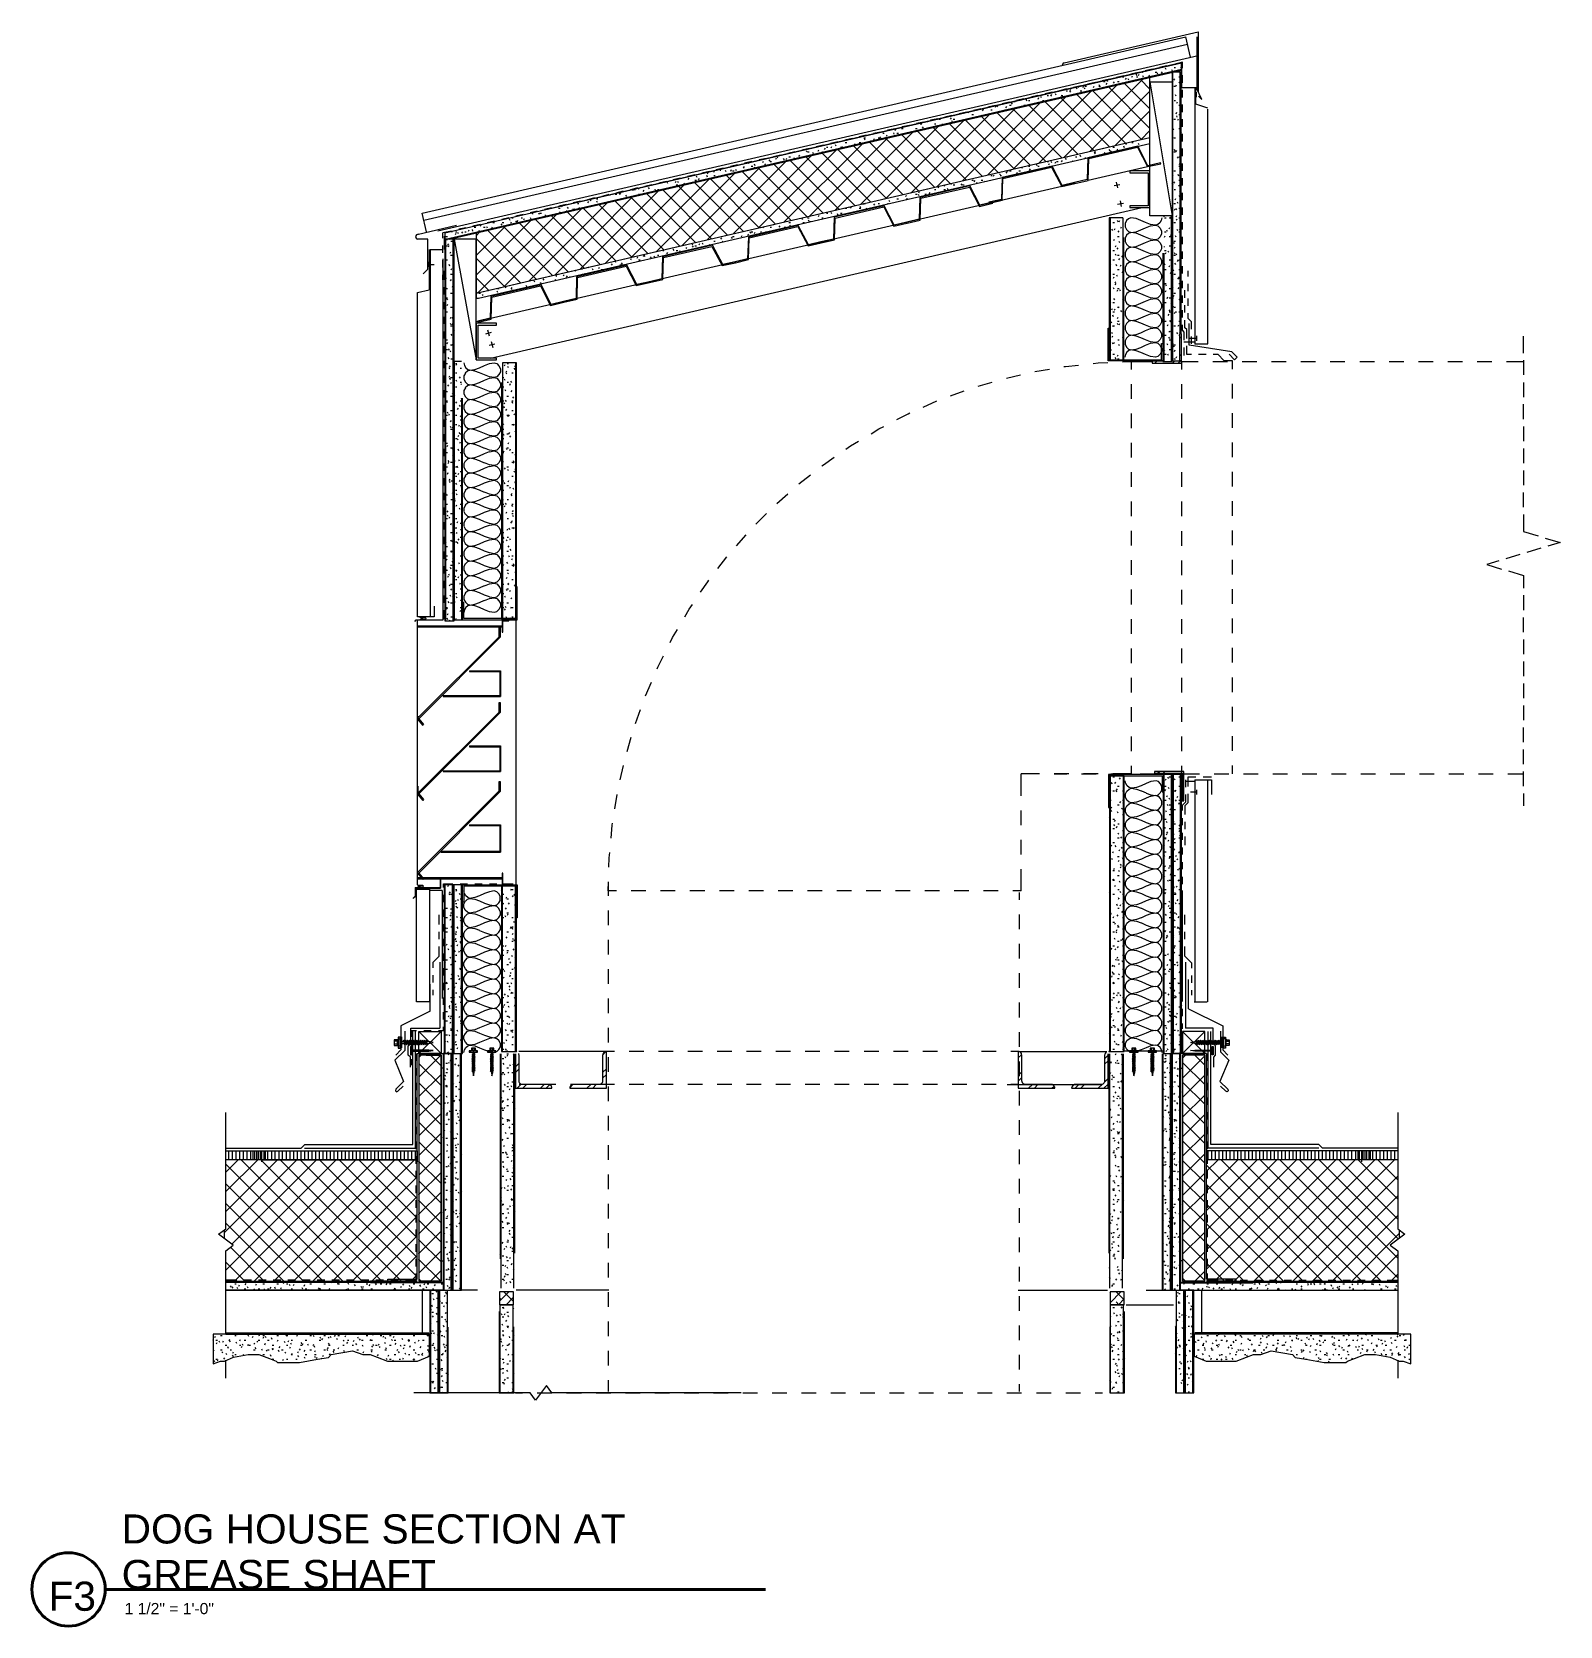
# Model space of a CAD drawing. Header units: inches. Extents: x -293 to 39679, y -468 to 488.
# Drawn here: x -0.3 to 106.2, y 318.9 to 430.1 of the extents above; entities that cross this region are included whole.
import ezdxf

# ---------------------------------------------------------------- set-up
doc = ezdxf.new("R2010")
doc.units = ezdxf.units.IN
doc.header["$MEASUREMENT"] = 0
doc.layers.add('NSE-By_Others', color=252, linetype='Continuous', lineweight=0)
doc.layers.add('PDF_Geometry', color=7, linetype='Continuous')
doc.layers.add('PDF_Text', color=7, linetype='Continuous')
doc.styles.add('PDF Arial', font='arial.ttf')

msp = doc.modelspace()

# ---------------------------------------------------------------- texts
at = {"layer": 'PDF_Text', "attachment_point": 7, "style": 'PDF Arial'}
for s, insert, char_height in [('DOG HOUSE SECTION AT', (5.91796, 324.66039), 2.0307919), ('GREASE SHAFT', (5.91796, 321.48179), 2.0307919), ('F3', (0.81583, 319.9676), 2.030792), ('1 1/2" = 1\'-0"', (6.12259, 319.74786), 0.7811819)]:
    msp.add_mtext(s, dxfattribs=dict(at, insert=insert, char_height=char_height))

# ---------------------------------------------------------------- linework, layer by layer
at = {"layer": 'NSE-By_Others'}
for points in [[(26.88599, 417.46357), (80.14413, 429.75542)], [(26.99501, 416.97221), (80.25409, 429.26399)], [(71.65787, 427.93942), (81.00418, 430.10898)], [(80.4725, 428.35063), (80.14413, 429.75542)], [(80.908, 429.76876), (80.908, 426.12669)], [(81.00418, 430.10898), (81.00418, 425.92107)], [(27.97703, 416.23562), (81.00343, 428.47237)], [(80.98977, 428.24111), (80.98977, 427.9005)], [(79.83076, 427.92757), (28.46871, 416.07189)], [(28.50971, 415.66353), (79.83222, 427.50508)], [(28.76848, 415.66251), (79.83029, 427.44949)], [(77.63418, 426.94472), (30.65111, 416.09849)], [(35.15245, 417.65412), (79.8975, 427.99428)], [(71.5496, 427.88532), (71.52169, 427.76321)], [(71.65973, 427.94091), (71.5498, 427.88682)], [(75.80616, 427.04033), (75.30176, 426.93076)], [(75.71104, 426.9714), (75.81885, 426.9714)], [(76.80209, 427.27159), (76.29727, 427.16193)], [(76.40626, 427.01365), (76.35235, 426.918)], [(76.73286, 427.06693), (76.67892, 427.16263)], [(76.69178, 426.9714), (76.80133, 426.9714)], [(76.85642, 427.13595), (76.80248, 427.04026)], [(77.11542, 427.29828), (77.12935, 427.29828)], [(77.1837, 426.94467), (77.12978, 427.04033)], [(77.7991, 427.50508), (77.29387, 427.39532)], [(77.59255, 427.08036), (77.53862, 426.98468)], [(77.63418, 422.74219), (77.63418, 426.94472)], [(78.00154, 427.29828), (78.11122, 427.29828)], [(78.19289, 427.16252), (78.13893, 427.25825)], [(78.79431, 427.73634), (78.30261, 427.62649)], [(78.48013, 427.32719), (78.42616, 427.23143)], [(78.76638, 427.48928), (78.71235, 427.58513)], [(79.21725, 427.36702), (79.16151, 427.46283)], [(79.21659, 427.28494), (79.17481, 427.21704)], [(79.17491, 427.29828), (79.17491, 407.1769)], [(79.81556, 427.29828), (79.17491, 427.29828)], [(79.2428, 407.1769), (79.2428, 427.29828)], [(79.8975, 427.99428), (79.29891, 427.8442)], [(79.31355, 427.62738), (79.42161, 427.62738)], [(79.63922, 426.9714), (79.74877, 426.9714)], [(79.74767, 409.04489), (79.74767, 427.29828)], [(79.82987, 427.68075), (79.77583, 427.58487)], [(79.81556, 409.04489), (79.81556, 427.29828)], [(79.83076, 427.50534), (79.83076, 427.92757)], [(79.83102, 427.9676), (79.83102, 426.2348)], [(79.8975, 427.58417), (79.8975, 427.99428)], [(79.89922, 426.56197), (79.89922, 427.08036)], [(68.1124, 420.547), (73.56951, 426.00411)], [(69.88603, 420.95693), (75.34236, 426.41326)], [(70.81441, 425.89515), (70.32244, 425.78602)], [(71.80865, 426.12641), (71.31801, 426.00332)], [(71.65883, 421.36514), (77.13, 426.82242)], [(71.78299, 425.99077), (71.89217, 425.99077)], [(72.09677, 426.09973), (72.0413, 426.00438)], [(72.11035, 425.9088), (72.0549, 426.00411)], [(72.80427, 426.35767), (72.31322, 426.23448)], [(72.54601, 426.20869), (72.49225, 426.12718)], [(72.66856, 426.2343), (72.65468, 426.26205)], [(72.76554, 425.99077), (72.87471, 425.99077)], [(72.99541, 426.33099), (72.94162, 426.23556)], [(73.12004, 426.12718), (73.06454, 426.20869)], [(73.09269, 426.31765), (73.20026, 426.31765)], [(73.81343, 426.58893), (73.30983, 426.46564)], [(73.43137, 421.77319), (77.63337, 425.9752)], [(77.04764, 422.60682), (73.63701, 426.01745)], [(73.73307, 426.29096), (73.67929, 426.19555)], [(74.07464, 426.31765), (74.18394, 426.31765)], [(74.14132, 426.33115), (74.08752, 426.4266)], [(74.81153, 426.82242), (74.30578, 426.69902)], [(74.40147, 426.64452), (74.51089, 426.64452)], [(74.61949, 426.53556), (74.56566, 426.44007)], [(74.70118, 426.65904), (74.66122, 426.7268)], [(77.63292, 423.36989), (74.74129, 426.2754)], [(75.15186, 426.53566), (75.09628, 426.63118)], [(75.35608, 426.47997), (75.3422, 426.46609)], [(75.38281, 426.64452), (75.49224, 426.64452)], [(77.63357, 424.74899), (75.847, 426.53556)], [(75.96889, 426.88913), (75.915, 426.79351)], [(76.16193, 426.74016), (76.10631, 426.83576)], [(77.63414, 426.11114), (76.96512, 426.78017)], [(77.63544, 426.61784), (79.17592, 426.61784)], [(77.63544, 417.27249), (77.63544, 426.61784)], [(77.63544, 426.61784), (79.17592, 417.28639)], [(79.17592, 426.61784), (79.17592, 417.27249)], [(79.25838, 426.63124), (79.20278, 426.7268)], [(79.33912, 426.83576), (79.28524, 426.74016)], [(79.31227, 426.31765), (79.42157, 426.31765)], [(79.46231, 426.38436), (79.40678, 426.28891)], [(79.70893, 426.52287), (79.65336, 426.6045)], [(79.83012, 426.23537), (80.77189, 426.23537)], [(79.89913, 425.53922), (79.89913, 426.05748)], [(80.77189, 426.23537), (80.77189, 408.32266)], [(80.84001, 425.07562), (80.84001, 426.26205)], [(80.86866, 425.89515), (80.86866, 425.55389)], [(81.25046, 425.40345), (80.90892, 426.12641)], [(62.77872, 419.3053), (68.23575, 424.77665)], [(64.55224, 419.71513), (70.00926, 425.1858)], [(65.83333, 424.74774), (65.32956, 424.62525)], [(66.02558, 424.66586), (65.98417, 424.72106)], [(66.8296, 424.96566), (66.32371, 424.85689)], [(66.32587, 420.13883), (71.79583, 425.59496)], [(66.89762, 424.93898), (66.8441, 424.84403)], [(67.03368, 424.87117), (66.98016, 424.95232)], [(67.82656, 425.19915), (67.32197, 425.09028)], [(67.62191, 424.89895), (67.56667, 424.80401)], [(67.84015, 425.00791), (67.94895, 425.00791)], [(68.0435, 425.07521), (67.98821, 425.17024)], [(71.49574, 421.32373), (68.07126, 424.7344)], [(68.20757, 425.23917), (68.17991, 425.21152)], [(68.8218, 425.43041), (68.3168, 425.32145)], [(68.64426, 425.33479), (68.63043, 425.32096)], [(68.83482, 425.00791), (68.93153, 425.00791)], [(69.06818, 425.29527), (69.01284, 425.39038)], [(69.16292, 425.33479), (69.25801, 425.33479)], [(72.60116, 421.5842), (69.19079, 424.99457)], [(69.81671, 425.66167), (69.32514, 425.55262)], [(69.85798, 425.49934), (69.80435, 425.4042)], [(70.07749, 425.49978), (70.02212, 425.59496)], [(70.14491, 425.33479), (70.24, 425.33479)], [(73.71899, 421.82865), (70.29512, 425.25251)], [(70.47097, 425.66167), (70.5679, 425.66167)], [(70.75869, 425.7306), (70.70502, 425.63538)], [(71.10021, 425.70429), (71.04652, 425.79953)], [(74.82443, 422.08911), (71.41297, 425.51268)], [(71.49672, 425.69057), (71.44133, 425.59537)], [(71.4541, 425.66167), (71.56315, 425.66167)], [(75.92839, 422.34633), (72.51743, 425.75728)], [(79.31305, 425.33479), (79.42197, 425.33479)], [(79.46339, 425.62204), (79.40799, 425.71726)], [(79.53072, 425.21249), (79.47542, 425.11744)], [(79.63974, 425.00791), (79.74853, 425.00791)], [(79.81806, 425.70392), (79.80422, 425.67622)], [(79.89931, 424.51649), (79.89931, 425.0346)], [(81.67229, 424.7879), (80.83975, 425.07462)], [(81.2499, 425.40358), (81.03185, 425.62164)], [(81.67217, 408.34992), (81.67217, 424.72106)], [(59.21698, 418.48525), (64.68682, 423.95612)], [(60.99037, 418.89503), (66.4601, 424.36528)], [(61.83668, 423.82048), (61.34557, 423.71215)], [(61.61871, 423.69818), (61.72786, 423.69818)], [(62.09566, 423.83382), (62.08208, 423.80631)], [(62.83213, 424.05174), (62.34114, 423.94332)], [(62.60102, 423.69818), (62.71016, 423.69818)], [(62.92808, 424.02506), (63.03718, 424.02506)], [(63.14657, 423.69818), (63.13299, 423.65693)], [(63.82898, 424.28522), (63.33792, 424.16293)], [(67.04751, 420.30122), (63.63756, 423.71152)], [(63.76039, 424.10733), (63.70582, 424.01266)], [(63.85602, 423.82019), (63.81508, 423.90275)], [(63.91033, 424.02506), (64.01943, 424.02506)], [(63.99288, 424.2581), (63.97927, 424.27188)], [(64.83881, 424.51648), (64.33338, 424.39409)], [(68.16665, 420.56167), (64.74286, 423.97169)], [(65.00166, 424.46222), (64.98787, 424.4898)], [(65.21999, 424.35193), (65.32853, 424.35193)], [(65.86194, 424.28435), (65.84816, 424.31191)], [(69.27237, 420.80614), (65.86094, 424.22963)], [(65.99871, 424.69438), (65.94351, 424.6133)], [(66.53033, 424.68103), (66.639, 424.68103)], [(70.37795, 421.06547), (66.96696, 424.47646)], [(67.51177, 424.68103), (67.56697, 424.68103)], [(75.22003, 422.18411), (77.63423, 424.6121)], [(79.31153, 424.02506), (79.42166, 424.02506)], [(79.49058, 424.47646), (79.43543, 424.38166)], [(79.54345, 424.16159), (79.50212, 424.25632)], [(79.61267, 424.02506), (79.5576, 423.93041)], [(79.63834, 424.35193), (79.7486, 424.35193)], [(79.89971, 423.49377), (79.89971, 424.01171)], [(30.65054, 411.89731), (77.63424, 422.74201)], [(30.73242, 411.91101), (77.63424, 422.74201)], [(53.88325, 417.25838), (59.35373, 422.71532)], [(55.67018, 417.66747), (61.12698, 423.13782)], [(56.85785, 422.6753), (56.35299, 422.55199)], [(57.85329, 422.90656), (57.34853, 422.78315)], [(57.44357, 418.07721), (62.90045, 423.54697)], [(57.68941, 422.71532), (57.79852, 422.71532)], [(57.78447, 422.5505), (57.73001, 422.64639)], [(58.1802, 422.51004), (58.1802, 422.53743)], [(58.84888, 423.12448), (58.34424, 423.0147)], [(58.39958, 422.66195), (58.34495, 422.56606)], [(58.6717, 422.71532), (58.7808, 422.71532)], [(58.83586, 422.78426), (58.7812, 422.68832)], [(58.9987, 423.0422), (59.10793, 423.0422)], [(62.61467, 419.2788), (59.19045, 422.68864)], [(59.28565, 422.90656), (59.23114, 422.81058)], [(59.84438, 423.35574), (59.33967, 423.24587)], [(59.80469, 422.97507), (59.7637, 423.07111)], [(59.89973, 423.30237), (59.84515, 423.20625)], [(59.98093, 423.0422), (60.09017, 423.0422)], [(63.7189, 419.5216), (60.30831, 422.94658)], [(60.30936, 423.3713), (60.41855, 423.3713)], [(60.84126, 423.58922), (60.35004, 423.47926)], [(61.29172, 423.3713), (61.40074, 423.3713)], [(64.82452, 419.78255), (61.41401, 423.19341)], [(61.83715, 423.38408), (61.78271, 423.48026)], [(62.25907, 423.45135), (62.25907, 423.45135)], [(65.94218, 420.04079), (62.51839, 423.45135)], [(62.71038, 423.57588), (62.69681, 423.54839)], [(76.99315, 422.59166), (77.63321, 423.23343)], [(77.63424, 422.33261), (77.63424, 422.74201)], [(79.23033, 422.72866), (79.17552, 422.63274)], [(79.31092, 423.2596), (79.2577, 423.35574)], [(79.31216, 422.71532), (79.42178, 422.71532)], [(79.64067, 423.3713), (79.74883, 423.3713)], [(79.80305, 422.4149), (79.74828, 422.51075)], [(79.81707, 423.08445), (79.78963, 423.04329)], [(79.89856, 422.47106), (79.89856, 422.98883)], [(30.81444, 411.52799), (77.63419, 422.33285)], [(48.56309, 416.03104), (54.01992, 421.48786)], [(50.33651, 416.4407), (55.79334, 421.89702)], [(51.86413, 421.51455), (51.37297, 421.4054)], [(51.68691, 421.31012), (51.63236, 421.40559)], [(52.10985, 416.84867), (57.58034, 422.30617)], [(52.86087, 421.74803), (52.36981, 421.63879)], [(52.45081, 421.40559), (52.55991, 421.40559)], [(53.18764, 421.50121), (53.13307, 421.41935)], [(53.8564, 421.97929), (53.36527, 421.86996)], [(57.04819, 417.99438), (53.63766, 421.40559)], [(53.71943, 421.73279), (53.66497, 421.81474)], [(53.7602, 421.73247), (53.86927, 421.73247)], [(54.1698, 421.61021), (54.11519, 421.70578)], [(54.85182, 422.21055), (54.36079, 422.08745)], [(54.52494, 421.87033), (54.47047, 421.77471)], [(54.74244, 421.73247), (54.79689, 421.73247)], [(58.16748, 418.24111), (54.75683, 421.66576)], [(54.8526, 421.74803), (54.8526, 421.74803)], [(54.97492, 421.99263), (54.92026, 421.89697)], [(55.0708, 422.06157), (55.17999, 422.06157)], [(55.86099, 422.44181), (55.35621, 422.31861)], [(55.42493, 422.10159), (55.37041, 422.00589)], [(55.75192, 422.14148), (55.69737, 422.23724)], [(59.27188, 418.49978), (55.86131, 421.91036)], [(55.98407, 422.41513), (55.98407, 422.41513)], [(56.05301, 422.06157), (56.1622, 422.06157)], [(56.18869, 422.04657), (56.14785, 422.11494)], [(56.1622, 422.06157), (56.14853, 422.0479)], [(56.38017, 422.38845), (56.48931, 422.38845)], [(60.39114, 418.76018), (56.96695, 422.17053)], [(57.04828, 422.30617), (57.02108, 422.23776)], [(57.36233, 422.38845), (57.47147, 422.38845)], [(61.49527, 419.01839), (58.08485, 422.42847)], [(71.83607, 421.40559), (71.89062, 421.40559)], [(72.43614, 421.40559), (72.54524, 421.40559)], [(72.81883, 421.40571), (72.76426, 421.50121)], [(76.78867, 422.12828), (73.29509, 421.32325)], [(73.36446, 421.2704), (76.76151, 422.06157)], [(73.74583, 421.73247), (73.85507, 421.73247)], [(73.82738, 421.61021), (73.77277, 421.70578)], [(74.40096, 421.93797), (74.37363, 421.99263)], [(74.4825, 421.69244), (74.42789, 421.59688)], [(74.85089, 421.81472), (74.79624, 421.91036)], [(74.91955, 421.81474), (74.86491, 421.71914)], [(75.05615, 422.06157), (75.16551, 422.06157)], [(75.36886, 421.93704), (75.31421, 421.84139)], [(75.86058, 422.03256), (75.80589, 422.12828)], [(75.98361, 422.33285), (75.92888, 422.25075)], [(76.36587, 422.38845), (76.47536, 422.38845)], [(76.43369, 422.36155), (76.38065, 422.45738)], [(76.76151, 422.06157), (77.47065, 420.71163)], [(77.49798, 420.77802), (76.78867, 422.12828)], [(76.8833, 422.23707), (76.82857, 422.33285)], [(79.31157, 421.73247), (79.42081, 421.73247)], [(79.39333, 421.80138), (79.33868, 421.89702)], [(79.47692, 421.84365), (79.42229, 421.74803)], [(79.59903, 421.39225), (79.54448, 421.29679)], [(79.63872, 421.40559), (79.74783, 421.40559)], [(79.81798, 421.73375), (79.79067, 421.77472)], [(79.89923, 421.44837), (79.89923, 421.96595)], [(45.00266, 415.2135), (50.4594, 420.66956)], [(46.8852, 420.36937), (46.38044, 420.24708)], [(46.80335, 420.27375), (46.74868, 420.17867)], [(46.77599, 415.62141), (52.24658, 421.07871)], [(47.25326, 420.39605), (47.19856, 420.30093)], [(47.88063, 420.60063), (47.37596, 420.47824)], [(47.63532, 420.47807), (47.63532, 420.49167)], [(47.68971, 420.50501), (47.64876, 420.42345)], [(48.08597, 420.3565), (48.03144, 420.45164)], [(48.42672, 420.47832), (48.37201, 420.38318)], [(48.87741, 420.83411), (48.37265, 420.71162)], [(48.52154, 420.42273), (48.63077, 420.42273)], [(48.80832, 420.40985), (48.75377, 420.50501)], [(52.61466, 416.95858), (49.20412, 420.38271)], [(49.32663, 420.70958), (49.27205, 420.61436)], [(49.87302, 421.06537), (49.36818, 420.94278)], [(49.66841, 420.90195), (49.62757, 420.95641)], [(49.83209, 420.75183), (49.94128, 420.75183)], [(50.05015, 420.66956), (50.03655, 420.62875)], [(50.10471, 420.77885), (50.05009, 420.87414)], [(53.71909, 417.21715), (50.30859, 420.62731)], [(50.86857, 421.28329), (50.37748, 421.17423)], [(50.66425, 421.06537), (50.60959, 420.98364)], [(50.8409, 420.81886), (50.78627, 420.91416)], [(51.1142, 421.18767), (51.05952, 421.09228)], [(51.14149, 421.07871), (51.25064, 421.07871)], [(54.83844, 417.47752), (51.41419, 420.88748)], [(51.56397, 421.30997), (51.50943, 421.21454)], [(52.13737, 421.18786), (52.08284, 421.28329)], [(52.28763, 421.26995), (52.23294, 421.17453)], [(55.94393, 417.7379), (52.53333, 421.14764)], [(52.84624, 421.28241), (52.81897, 421.32331)], [(70.81432, 420.75183), (67.321, 419.94738)], [(67.37608, 419.89255), (70.77316, 420.66956)], [(67.64814, 420.34268), (67.5938, 420.24758)], [(67.74446, 420.37009), (67.70369, 420.45164)], [(67.83823, 420.42273), (67.94865, 420.42273)], [(68.37184, 420.30043), (68.32939, 420.20535)], [(68.49394, 420.42273), (68.60265, 420.42273)], [(68.75327, 420.57435), (68.69887, 420.66956)], [(69.1629, 420.75183), (69.25814, 420.75183)], [(69.2718, 420.54726), (69.21741, 420.45209)], [(69.77703, 420.77885), (69.72258, 420.87414)], [(69.81769, 420.75183), (69.91293, 420.75183)], [(70.47177, 421.07871), (70.56712, 421.07871)], [(70.60922, 420.90082), (70.55307, 420.80553)], [(70.78677, 420.99698), (70.73229, 421.07871)], [(70.77316, 420.66956), (71.48216, 419.33317)], [(71.50993, 419.40144), (70.81432, 420.75183)], [(71.0591, 421.02312), (71.00292, 420.92779)], [(71.12732, 421.07871), (71.2363, 421.07871)], [(71.50904, 421.14764), (71.45454, 421.05227)], [(71.80816, 421.2012), (71.75362, 421.29663)], [(72.24618, 421.09205), (72.23256, 421.09205)], [(73.13251, 421.33888), (73.10524, 421.28434)], [(73.29619, 421.32331), (73.25529, 419.80824)], [(73.32272, 419.76721), (77.45679, 420.72293)], [(73.32441, 419.75516), (73.36531, 421.26995)], [(77.60589, 420.42273), (76.22822, 420.42273)], [(76.22822, 420.42273), (76.22822, 420.28684)], [(76.22966, 420.28709), (77.51157, 420.28709)], [(77.47071, 420.70995), (78.38455, 420.91416)], [(78.37129, 420.98309), (77.49808, 420.77884)], [(77.51157, 420.28709), (77.51157, 417.98135)], [(77.61948, 420.42273), (77.60589, 420.42273)], [(77.61948, 420.40914), (77.61948, 420.42273)], [(77.63432, 420.40939), (77.62073, 420.40939)], [(77.63341, 417.88595), (77.63341, 420.38271)], [(77.63386, 420.38246), (77.63386, 420.39605)], [(77.63386, 420.39605), (77.63386, 420.39605)], [(77.63432, 420.3958), (77.63432, 420.40939)], [(78.38491, 420.91501), (78.37129, 420.98309)], [(79.31141, 420.42273), (79.42012, 420.42273)], [(79.63947, 420.75183), (79.75002, 420.75183)], [(79.72296, 420.94307), (79.66679, 420.84776)], [(79.7751, 420.50544), (79.72071, 420.60063)], [(79.89792, 420.42206), (79.89792, 420.9275)], [(30.65123, 409.90559), (72.39531, 419.55106)], [(39.66873, 413.97127), (45.13922, 419.4421)], [(41.89263, 419.22418), (41.40145, 419.10071)], [(41.44222, 414.38079), (46.91268, 419.85125)], [(41.98736, 419.11429), (41.96013, 419.18193)], [(42.88826, 419.4421), (42.39721, 419.33377)], [(42.72448, 419.15614), (42.66985, 419.25087)], [(42.8875, 419.39985), (42.8875, 419.38631)], [(43.22913, 414.80391), (48.68597, 420.26041)], [(43.88381, 419.67336), (43.39269, 419.56494)], [(44.02096, 419.53869), (43.96625, 419.61999)], [(44.87929, 419.90462), (44.38826, 419.79611)], [(44.56587, 419.67336), (44.51132, 419.57849)], [(44.5935, 419.4421), (44.70267, 419.4421)], [(44.75697, 419.57849), (44.70224, 419.67336)], [(48.16768, 415.93517), (44.75721, 419.34648)], [(45.16651, 419.51042), (45.15279, 419.55106)], [(45.88968, 420.13811), (45.385, 420.0295)], [(45.46573, 419.91796), (45.41113, 419.82301)], [(49.28557, 416.19331), (45.86158, 419.60443)], [(45.90295, 419.76898), (46.01209, 419.76898)], [(46.05329, 419.94749), (45.99883, 420.04249)], [(46.1893, 419.87794), (46.13471, 419.783)], [(46.77579, 419.9875), (46.72132, 420.08251)], [(50.39129, 416.45365), (46.98069, 419.8646)], [(47.21218, 420.09586), (47.32145, 420.09586)], [(51.49678, 416.714), (48.08619, 420.12476)], [(65.08346, 419.37317), (61.59058, 418.5541)], [(61.65843, 418.51267), (65.04198, 419.29089)], [(62.88647, 419.30423), (62.83233, 419.22302)], [(63.3377, 419.42876), (63.28353, 419.33397)], [(63.5683, 419.08723), (63.51419, 419.18193)], [(63.7745, 419.53772), (63.73386, 419.45644)], [(63.91135, 419.4421), (64.01968, 419.4421)], [(64.50994, 419.50881), (64.45576, 419.414)], [(64.56473, 419.4421), (64.67476, 419.4421)], [(64.70151, 419.74208), (64.70151, 419.75564)], [(65.04198, 419.29089), (65.75253, 417.94085)], [(65.77899, 418.02272), (65.08346, 419.37317)], [(65.21996, 419.76898), (65.32842, 419.76898)], [(65.41165, 419.74229), (65.35743, 419.6474)], [(65.57408, 419.55023), (65.54698, 419.60443)], [(65.71108, 419.94619), (65.69751, 419.9869)], [(65.87412, 419.76898), (65.98427, 419.76898)], [(66.13401, 419.70004), (66.12045, 419.67294)], [(66.52949, 420.09586), (66.63808, 420.09586)], [(66.74661, 420.1092), (66.69231, 420.01418)], [(66.73397, 420.16384), (66.69323, 420.21816)], [(67.19738, 420.21816), (67.14306, 420.13668)], [(67.18442, 420.09586), (67.29301, 420.09586)], [(67.32068, 419.94687), (67.27998, 418.41895)], [(67.33459, 418.37723), (67.37528, 419.89128)], [(67.56654, 420.01358), (67.56654, 420.01358)], [(71.48237, 419.33283), (72.39675, 419.53772)], [(72.38107, 419.60443), (71.50881, 419.39949)], [(73.25543, 419.809), (72.38083, 419.60391)], [(72.39462, 419.53668), (72.38107, 419.60443)], [(72.38107, 419.60443), (72.39462, 419.53668)], [(72.39682, 419.53703), (73.32379, 419.75564)], [(75.13816, 419.38753), (75.5326, 419.46878)], [(75.28802, 419.63334), (75.37102, 419.22342)], [(79.22942, 420.09586), (79.17512, 420.00084)], [(79.24443, 419.44289), (79.19024, 419.53772)], [(79.34037, 419.64668), (79.28616, 419.55182)], [(79.65398, 420.05641), (79.59968, 420.15145)], [(79.6931, 419.31841), (79.63894, 419.41319)], [(79.64027, 419.76898), (79.74873, 419.76898)], [(79.7894, 419.76898), (79.73517, 419.67407)], [(79.89856, 419.39935), (79.89856, 419.90462)], [(34.33495, 412.74456), (39.80537, 418.21464)], [(36.12191, 413.154), (41.5787, 418.6238)], [(36.91266, 418.06343), (36.40789, 417.95396)], [(37.90807, 418.29469), (37.40338, 418.18513)], [(37.71793, 418.13237), (37.81345, 418.13237)], [(37.89529, 413.56178), (43.35226, 419.03295)], [(38.90479, 418.52818), (38.40018, 418.40502)], [(38.46768, 418.28135), (38.41307, 418.18527)], [(38.65953, 418.32325), (38.61855, 418.40588)], [(39.02719, 418.45924), (39.12283, 418.45924)], [(39.10969, 418.21417), (39.05507, 418.31026)], [(42.61477, 414.65253), (39.20433, 418.07678)], [(39.90045, 418.75944), (39.39558, 418.63618)], [(39.96909, 418.70591), (39.95542, 418.71941)], [(43.73419, 414.91314), (40.31007, 418.3236)], [(40.33662, 418.78612), (40.44571, 418.78612)], [(40.89588, 418.9907), (40.39109, 418.86733)], [(40.69188, 418.74544), (40.63733, 418.84171)], [(40.70505, 418.88174), (40.65049, 418.78545)], [(41.14227, 418.62318), (41.08774, 418.71941)], [(44.83845, 415.17125), (41.42799, 418.58155)], [(41.57812, 419.08632), (41.55074, 419.03222)], [(41.64707, 419.11522), (41.75629, 419.11522)], [(41.97363, 418.78612), (42.02817, 418.78612)], [(42.32854, 419.07297), (42.27394, 418.97831)], [(45.94407, 415.43157), (42.53359, 418.84171)], [(43.16131, 419.04741), (43.1204, 419.12857)], [(43.28418, 419.11522), (43.3934, 419.11522)], [(47.06192, 415.67618), (43.65146, 419.09966)], [(57.67624, 418.13237), (57.6353, 418.06498)], [(57.68989, 418.13237), (57.79905, 418.13237)], [(58.41329, 418.10568), (58.35871, 418.02314)], [(58.67205, 418.13237), (58.78122, 418.13237)], [(58.9723, 418.43256), (58.9723, 418.41907)], [(59.06745, 418.45924), (59.10843, 418.45924)], [(59.32688, 418.13237), (59.40876, 418.13237)], [(59.50401, 418.25418), (59.44955, 418.35029)], [(59.98146, 418.45924), (60.09059, 418.45924)], [(60.64934, 418.70385), (60.59482, 418.62281)], [(60.63623, 418.45924), (60.74535, 418.45924)], [(61.29047, 418.78612), (61.40023, 418.78612)], [(61.53724, 418.67653), (61.48152, 418.77278)], [(61.5505, 418.95067), (61.49643, 418.85436)], [(61.59199, 418.55486), (61.54981, 417.04139)], [(61.60611, 416.9864), (61.6601, 418.51484)], [(61.94568, 418.78612), (62.05544, 418.78612)], [(62.27291, 418.90842), (62.21885, 418.81213)], [(62.60197, 419.11522), (62.71017, 419.11522)], [(63.25627, 419.11522), (63.36617, 419.11522)], [(65.75209, 417.94002), (66.68043, 418.15905)], [(66.6535, 418.22798), (65.78053, 418.02407)], [(67.28101, 418.41922), (66.40744, 418.22865)], [(66.40745, 418.22798), (66.42093, 418.16057)], [(66.68046, 418.16057), (66.6535, 418.22798)], [(66.66559, 418.21341), (67.33501, 418.37697)], [(75.38261, 418.09166), (75.79202, 418.15905)], [(75.54691, 418.33694), (75.62952, 417.92726)], [(79.31198, 418.13237), (79.42148, 418.13237)], [(79.31286, 419.11522), (79.42276, 419.11522)], [(79.42193, 418.45924), (79.36627, 418.3766)], [(79.61213, 418.14526), (79.5582, 418.24133)], [(79.73488, 418.59428), (79.68087, 418.6905)], [(79.74879, 419.03295), (79.6947, 418.9383)], [(79.81629, 418.48593), (79.81629, 418.48593)], [(79.89914, 418.37665), (79.89914, 418.88174)], [(27.18577, 416.15389), (26.88562, 417.46305)], [(30.65065, 413.15184), (34.47043, 416.97162)], [(30.78704, 411.92393), (36.24388, 417.38077)], [(31.63318, 407.35529), (77.10246, 417.85886)], [(32.91553, 417.14951), (32.42436, 417.02697)], [(32.56143, 412.33514), (38.03195, 417.80549)], [(33.0247, 416.95824), (32.96999, 417.05389)], [(33.13375, 417.14951), (33.22927, 417.14951)], [(33.91125, 417.36743), (33.4202, 417.25823)], [(33.54289, 416.95828), (33.48837, 416.86266)], [(33.77499, 417.14951), (33.88411, 417.14951)], [(33.99286, 417.08058), (33.93831, 416.98492)], [(34.90793, 417.60091), (34.41679, 417.49162)], [(34.48439, 417.05383), (34.42983, 417.14951)], [(34.59325, 417.47639), (34.55225, 417.39404)], [(38.18145, 413.62923), (34.75737, 417.04055)], [(35.05711, 417.38059), (35.00249, 417.47639)], [(35.08434, 417.47639), (35.19358, 417.47639)], [(35.90341, 417.83217), (35.41236, 417.72279)], [(35.49386, 417.27177), (35.43926, 417.35409)], [(39.28708, 413.88951), (35.87655, 417.30072)], [(36.39488, 417.80549), (36.50409, 417.80549)], [(36.48972, 417.50487), (36.46248, 417.55866)], [(36.64003, 417.9142), (36.61276, 417.94113)], [(36.95385, 417.64094), (36.94006, 417.61403)], [(40.39134, 414.14761), (36.98078, 417.55866)], [(37.07612, 417.7896), (37.02142, 417.88554)], [(37.40362, 417.76324), (37.37637, 417.7094)], [(37.49918, 417.73632), (37.47193, 417.76324)], [(37.85372, 417.8722), (37.81282, 417.80319)], [(41.51056, 414.39444), (38.09997, 417.81883)], [(38.49501, 417.96782), (38.49501, 417.96782)], [(53.42003, 417.01382), (53.36548, 417.10949)], [(53.76057, 417.14951), (53.86968, 417.14951)], [(53.86931, 416.88934), (53.81462, 416.98496)], [(54.55238, 417.31406), (54.4978, 417.21832)], [(54.55222, 417.00036), (54.53846, 417.02721)], [(54.74291, 417.14951), (54.85202, 417.14951)], [(55.06993, 417.47639), (55.179, 417.47639)], [(55.45277, 417.42283), (55.39814, 417.51864)], [(55.60188, 417.1762), (55.56108, 415.66191)], [(59.09432, 417.98116), (55.6019, 417.17633)], [(55.6299, 415.60884), (55.67085, 417.12283)], [(55.67105, 417.12328), (59.06802, 417.91445)], [(55.88933, 417.31391), (55.83472, 417.40968)], [(56.0521, 417.47639), (56.16134, 417.47639)], [(56.38059, 417.80549), (56.48979, 417.80549)], [(56.78979, 417.91445), (56.73509, 417.8185)], [(57.36276, 417.80549), (57.47197, 417.80549)], [(57.47147, 417.84517), (57.41693, 417.94113)], [(57.89464, 417.77845), (57.86738, 417.81883)], [(59.06802, 417.91445), (59.76374, 416.56441)], [(59.80369, 416.6308), (59.09432, 417.98116)], [(61.55092, 417.04055), (60.6767, 416.83584)], [(60.69107, 416.78029), (61.6037, 416.98496)], [(75.75095, 417.14951), (74.78237, 417.14951)], [(74.78237, 417.14951), (74.78237, 407.24552)], [(74.8512, 417.14951), (74.8512, 407.24552)], [(75.43801, 416.86266), (75.38265, 416.95828)], [(75.75095, 417.14951), (75.75095, 407.24552)], [(75.99769, 416.94493), (75.90208, 416.74029)], [(76.14603, 417.08058), (75.99667, 416.94464)], [(76.31162, 417.14951), (76.14711, 417.08069)], [(77.51162, 417.98116), (76.22861, 417.98116)], [(76.22861, 417.98116), (76.22861, 417.85825)], [(76.22898, 417.85886), (77.60736, 417.85886)], [(76.66581, 417.09412), (76.31162, 417.14951)], [(77.00742, 416.9602), (76.66672, 417.09614)], [(77.33355, 416.80898), (77.00644, 416.95828)], [(77.60736, 417.85886), (77.62082, 417.85886)], [(77.61975, 417.85873), (77.63321, 417.8722)], [(77.62082, 417.85886), (77.62082, 417.85886)], [(77.63321, 417.8722), (77.63321, 417.8722)], [(79.17507, 417.27181), (77.63339, 417.27181)], [(77.63383, 417.87208), (77.63383, 417.88554)], [(77.63383, 417.88554), (77.63383, 417.88554)], [(78.41216, 416.95828), (78.31655, 416.79388)], [(78.45356, 417.14951), (78.4116, 416.95815)], [(79.1758, 417.28515), (78.53424, 417.28515)], [(78.53424, 417.28515), (78.53424, 417.27172)], [(78.6434, 417.20286), (78.6031, 417.28515)], [(78.6031, 417.28515), (78.6031, 417.27172)], [(78.65668, 417.14951), (78.76579, 417.14951)], [(79.05357, 417.16285), (78.99817, 417.06717)], [(79.09291, 417.0805), (79.03918, 417.1762)], [(79.10694, 417.28515), (79.10694, 407.12266)], [(79.1758, 407.12266), (79.1758, 417.28515)], [(79.38013, 417.73656), (79.32629, 417.64067)], [(79.48818, 417.28515), (79.44787, 417.18942)], [(79.50241, 417.69402), (79.44856, 417.78992)], [(79.54459, 416.97167), (79.48921, 417.05389)], [(79.64036, 417.14951), (79.74948, 417.14951)], [(79.64093, 417.80549), (79.7503, 417.80549)], [(79.89959, 417.35396), (79.89959, 417.85886)], [(26.47643, 415.94874), (26.42178, 415.8401)], [(26.42181, 415.83978), (26.44921, 415.73119)], [(26.58595, 416.00433), (26.47696, 415.94916)], [(26.51765, 415.97639), (29.25975, 416.61806)], [(28.93233, 416.22225), (28.31836, 416.08506)], [(28.31877, 415.73211), (28.31877, 416.0866)], [(28.42705, 414.93918), (28.42705, 415.86646)], [(28.46783, 416.07104), (28.46783, 415.66139)], [(28.53647, 415.83978), (28.64556, 415.83978)], [(28.96007, 416.12702), (28.94636, 416.18222)], [(29.23205, 416.04435), (29.17755, 415.94906)], [(29.19094, 416.16666), (29.30016, 416.16666)], [(29.40991, 416.01797), (29.35522, 416.11329)], [(29.92783, 416.45351), (29.42301, 416.34467)], [(29.68201, 416.16666), (29.62749, 416.07132)], [(29.84576, 416.16666), (29.95498, 416.16666)], [(30.13312, 416.29118), (30.07857, 416.1958)], [(30.41925, 416.22247), (30.37842, 416.31786)], [(30.92332, 416.68477), (30.41857, 416.56243)], [(30.50148, 416.49576), (30.61066, 416.49576)], [(30.65073, 414.51557), (32.69713, 416.56247)], [(30.65086, 415.88069), (30.90994, 416.15331)], [(30.65148, 416.09995), (30.65148, 411.91108)], [(30.85543, 416.24893), (30.82815, 416.19372)], [(30.99218, 416.5493), (30.93756, 416.6314)], [(31.15626, 416.49576), (31.26544, 416.49576)], [(31.44252, 416.42698), (31.38792, 416.52244)], [(31.92009, 416.91825), (31.41524, 416.79581)], [(34.8387, 412.86547), (31.42822, 416.27561)], [(31.75551, 416.48019), (31.70092, 416.39814)], [(31.81079, 416.82263), (31.91994, 416.82263)], [(32.45191, 416.63148), (32.39744, 416.72702)], [(32.46569, 416.82263), (32.57483, 416.82263)], [(35.95777, 413.11233), (32.54738, 416.53578)], [(33.0931, 416.83598), (33.03844, 416.75382)], [(33.47507, 416.8494), (33.42055, 416.93159)], [(37.06328, 413.37259), (33.65283, 416.79595)], [(48.52194, 415.83978), (48.6312, 415.83978)], [(49.17764, 415.88203), (49.12301, 415.78679)], [(49.35457, 416.18214), (49.34102, 416.2089)], [(49.62751, 416.00433), (49.57302, 415.90905)], [(53.1063, 416.60472), (49.62754, 415.80057)], [(49.68171, 415.74524), (53.07869, 416.53578)], [(49.80418, 416.05798), (49.74966, 416.15331)], [(49.83131, 416.16666), (49.94053, 416.16666)], [(50.07768, 416.11329), (50.02299, 416.01797)], [(50.54175, 416.1136), (50.48705, 416.19556)], [(50.69144, 416.52244), (50.63684, 416.42698)], [(50.81363, 416.16666), (50.89542, 416.16666)], [(51.14198, 416.49576), (51.25116, 416.49576)], [(51.38649, 416.60272), (51.3456, 416.67143)], [(51.83658, 416.48033), (51.78214, 416.57581)], [(52.12415, 416.49576), (52.23334, 416.49576)], [(52.45136, 416.82263), (52.56034, 416.82263)], [(52.56045, 416.54937), (52.51957, 416.61806)], [(53.05081, 416.67143), (53.03723, 416.65802)], [(53.07869, 416.53578), (53.788, 415.18583)], [(53.81578, 415.25442), (53.1063, 416.60472)], [(53.43354, 416.82263), (53.54269, 416.82263)], [(53.48852, 416.79595), (53.47478, 416.75571)], [(53.93834, 416.91825), (53.911, 416.84948)], [(59.76188, 416.56246), (60.6906, 416.78038)], [(60.67797, 416.83598), (59.8044, 416.63142)], [(60.69138, 416.78064), (60.67797, 416.83598)], [(60.67797, 416.83598), (60.69138, 416.78064)], [(74.78317, 416.16666), (74.83669, 416.16666)], [(75.04135, 416.26254), (74.98779, 416.34455)], [(75.05695, 416.82263), (75.16594, 416.82263)], [(75.19148, 416.37123), (75.13792, 416.27582)], [(75.38263, 415.83978), (75.49289, 415.83978)], [(75.47852, 416.14023), (75.42498, 416.23559)], [(75.52075, 416.93159), (75.4654, 416.8494)], [(75.63011, 416.49576), (75.57485, 416.4003)], [(75.7098, 416.16666), (75.75161, 416.16666)], [(75.71084, 416.82263), (75.75276, 416.82263)], [(75.90193, 416.74036), (75.90193, 416.52246)], [(75.99785, 415.92205), (75.9026, 415.71818)], [(75.90263, 416.52244), (75.99809, 416.31812)], [(75.99744, 416.31786), (76.14806, 416.18063)], [(76.14632, 416.0577), (75.99752, 415.9206)], [(76.31164, 416.12663), (76.14775, 416.05806)], [(76.1485, 416.18222), (76.31242, 416.12702)], [(76.31026, 416.12651), (76.66486, 416.16666)], [(76.66618, 416.07144), (76.31164, 416.12663)], [(77.0064, 415.93393), (76.66531, 416.07104)], [(76.6662, 416.1673), (77.00758, 416.30452)], [(77.33379, 415.78499), (77.00624, 415.93539)], [(77.00649, 416.30281), (77.33467, 416.45351)], [(77.33396, 416.45352), (77.67401, 416.57581)], [(77.67518, 416.6869), (77.33484, 416.80929)], [(78.02963, 416.62947), (77.67436, 416.68477)], [(77.67495, 416.57611), (78.03015, 416.6314)], [(78.17974, 416.67143), (78.02892, 416.63121)], [(78.03015, 416.6314), (78.19434, 416.57611)], [(78.31659, 416.79595), (78.18079, 416.67357)], [(78.1933, 416.57581), (78.34238, 416.42505)], [(78.4396, 416.01767), (78.34431, 415.81372)], [(78.34451, 416.42682), (78.43994, 416.22257)], [(78.43904, 416.22225), (78.43904, 416.01815)], [(78.67029, 415.86646), (78.6302, 415.77123)], [(78.65694, 416.16666), (78.76566, 416.16666)], [(78.84929, 416.1958), (78.80745, 416.29118)], [(78.99822, 416.44016), (78.95804, 416.34473)], [(78.98446, 415.83978), (79.09304, 415.83978)], [(79.12171, 415.99099), (79.06655, 415.89571)], [(79.31226, 416.82263), (79.42124, 416.82263)], [(79.46293, 415.78679), (79.40779, 415.88203)], [(79.58465, 416.23581), (79.53109, 416.33121)], [(79.63876, 416.16666), (79.74748, 416.16666)], [(79.7367, 416.3868), (79.68146, 416.30477)], [(79.81644, 415.86646), (79.80308, 415.8531)], [(79.89819, 416.33128), (79.89819, 416.83598)], [(26.44919, 415.73082), (26.5584, 415.66235)], [(27.28112, 415.66189), (26.55805, 415.66189)], [(27.28112, 413.56163), (27.28112, 415.66189)], [(27.3633, 414.92586), (27.3633, 412.11533)], [(27.44505, 414.92586), (28.31817, 414.92586)], [(27.44505, 414.92586), (27.44505, 389.31982)], [(28.31841, 414.70768), (28.31841, 415.21271)], [(28.46798, 415.66189), (28.50888, 415.66189)], [(29.1092, 415.64854), (28.46813, 415.64854)], [(28.46813, 415.64854), (28.46813, 389.03276)], [(28.53625, 389.03276), (28.53625, 415.64854)], [(28.53701, 415.18602), (28.64601, 415.18602)], [(28.61805, 415.64854), (28.56363, 415.55339)], [(28.72745, 415.23996), (28.67275, 415.33501)], [(28.74138, 415.19936), (28.68688, 415.10436)], [(30.6507, 415.66189), (28.76799, 415.66189)], [(28.86361, 414.74796), (28.80903, 414.65312)], [(28.86415, 415.5129), (28.97328, 415.5129)], [(29.04108, 389.03276), (29.04108, 415.64854)], [(29.10907, 415.66189), (30.6507, 407.23083)], [(29.1092, 407.12275), (29.1092, 415.64854)], [(30.6507, 407.23083), (30.6507, 415.66189)], [(33.73466, 412.60687), (30.65141, 415.69079)], [(47.13058, 415.22605), (43.63821, 414.42096)], [(43.72032, 414.81759), (43.66588, 414.89917)], [(43.70627, 414.36559), (47.08943, 415.14377)], [(43.97924, 414.72128), (43.92467, 414.62645)], [(44.4427, 414.85762), (44.38825, 414.95254)], [(44.59275, 414.85692), (44.70194, 414.85692)], [(44.8795, 414.77531), (44.83872, 414.83024)], [(45.31678, 415.07706), (45.26231, 414.99543)], [(45.75285, 415.22662), (45.69832, 415.32167)], [(45.76667, 415.19936), (45.71217, 415.10436)], [(45.90328, 415.18602), (46.01244, 415.18602)], [(46.21673, 415.32167), (46.16204, 415.22662)], [(46.47642, 415.28219), (46.42188, 415.37726)], [(46.88476, 415.2394), (46.87109, 415.25273)], [(46.94025, 415.28164), (46.92658, 415.23996)], [(47.08943, 415.14377), (47.79879, 413.80737)], [(47.83999, 413.87591), (47.13058, 415.22605)], [(47.21276, 415.5129), (47.32189, 415.5129)], [(47.77159, 415.64897), (47.71714, 415.74416)], [(47.84015, 415.5129), (47.79927, 415.44449)], [(48.50914, 415.6912), (48.45452, 415.78641)], [(49.6276, 415.79975), (49.57298, 414.27137)], [(49.64051, 414.22945), (49.68159, 415.74416)], [(53.78836, 415.18545), (54.70251, 415.3906)], [(54.68788, 415.45731), (53.81487, 415.25211)], [(54.68788, 415.45731), (54.70156, 415.38891)], [(54.70156, 415.38891), (54.68788, 415.45731)], [(55.56105, 415.66189), (54.68789, 415.45653)], [(54.70222, 415.38985), (55.62996, 415.60852)], [(74.8107, 415.07706), (74.78404, 415.02209)], [(74.78405, 415.18602), (74.83905, 415.18602)], [(74.79765, 415.36392), (74.7843, 415.37726)], [(75.05534, 414.85692), (75.1652, 414.85692)], [(75.13802, 415.6352), (75.08294, 415.54005)], [(75.26137, 415.19936), (75.20637, 415.10436)], [(75.4109, 414.95321), (75.35593, 415.04816)], [(75.53394, 415.40445), (75.47888, 415.49956)], [(75.71068, 415.18602), (75.80734, 415.18602)], [(75.80553, 407.24455), (75.80553, 415.77084)], [(75.99784, 414.89917), (75.90128, 414.6944)], [(75.90142, 415.71748), (75.90142, 415.49873)], [(75.90268, 415.49956), (75.99779, 415.29433)], [(76.14644, 415.03481), (75.99653, 414.89823)], [(75.99777, 415.29498), (76.14783, 415.15827)], [(76.14607, 415.15712), (76.31104, 415.08879)], [(76.31076, 415.09041), (76.14749, 415.03543)], [(76.31032, 415.08878), (76.66525, 415.14377)], [(76.66562, 415.04876), (76.31076, 415.09041)], [(77.00669, 414.91156), (76.66521, 415.04816)], [(76.66562, 415.14493), (77.00739, 415.28164)], [(77.00706, 415.2805), (77.33401, 415.43063)], [(77.33382, 414.76267), (77.0075, 414.91251)], [(77.67485, 414.63817), (77.33373, 414.7613)], [(77.33393, 415.42943), (77.67437, 415.55293)], [(77.67506, 415.66281), (77.33432, 415.78641)], [(78.02922, 415.60679), (77.67528, 415.66189)], [(77.67559, 415.55343), (78.02946, 415.60852)], [(78.19283, 415.66189), (78.02922, 415.60679)], [(78.02946, 415.60852), (78.19471, 415.55343)], [(78.19338, 415.55293), (78.34358, 415.40273)], [(78.34366, 414.79021), (78.19389, 414.64044)], [(78.34473, 415.81309), (78.19439, 415.66275)], [(78.34327, 415.40394), (78.44001, 415.19879)], [(78.44006, 414.98145), (78.34513, 414.78993)], [(78.43972, 415.19936), (78.43972, 414.98103)], [(78.63069, 415.13043), (78.6157, 415.10377)], [(78.65749, 414.85692), (78.76568, 414.85692)], [(78.94451, 414.73534), (78.88959, 414.8169)], [(78.98554, 415.18602), (79.09387, 415.18602)], [(79.33906, 415.33554), (79.29903, 415.43063)], [(79.31232, 415.5129), (79.42244, 415.5129)], [(79.36789, 415.09041), (79.31291, 414.99544)], [(79.79002, 415.22662), (79.73499, 415.30832)], [(79.89966, 414.28597), (79.89966, 414.79021)], [(79.89991, 415.30862), (79.89991, 415.81309)], [(27.28172, 413.88963), (27.71827, 413.88963)], [(27.28193, 414.06752), (27.28193, 413.72728)], [(28.31845, 413.68504), (28.31845, 414.18982)], [(28.3186, 414.28544), (28.3186, 412.22571)], [(28.53656, 414.20317), (28.64583, 414.20317)], [(28.80971, 413.78009), (28.75514, 413.87629)], [(28.86371, 414.53004), (28.97294, 414.53004)], [(32.62894, 412.34684), (30.65097, 414.32547)], [(41.14151, 413.83404), (37.64913, 413.02976)], [(37.71813, 412.98978), (41.11499, 413.76733)], [(38.03137, 413.60278), (37.99044, 413.52159)], [(38.35916, 413.61702), (38.33198, 413.67171)], [(38.46809, 413.6984), (38.42716, 413.6437)], [(39.21845, 413.68505), (39.16393, 413.58893)], [(40.11831, 413.92966), (40.06374, 413.83344)], [(40.39139, 414.02461), (40.33678, 414.12089)], [(40.6649, 413.86295), (40.77402, 413.86295)], [(40.84187, 413.91728), (40.78727, 413.99859)], [(40.84195, 413.88963), (40.81458, 413.8349)], [(41.11499, 413.76733), (41.8108, 412.41615)], [(41.85077, 412.49745), (41.14151, 413.83404)], [(41.45585, 414.28544), (41.40136, 414.19076)], [(41.68716, 414.40784), (41.67353, 414.43443)], [(41.90574, 414.40774), (41.85123, 414.31302)], [(41.97403, 414.20317), (42.08313, 414.20317)], [(42.35581, 414.53004), (42.30111, 414.43528)], [(42.42373, 414.44861), (42.3692, 414.54339)], [(42.86057, 414.32636), (42.80606, 414.42109)], [(43.07936, 414.47668), (43.02484, 414.39523)], [(43.28336, 414.53004), (43.39259, 414.53004)], [(43.63818, 414.42109), (43.59729, 412.8938)], [(43.6525, 412.83907), (43.707, 414.36772)], [(47.79908, 413.80783), (48.72668, 414.01193)], [(48.6999, 414.08087), (47.84044, 413.87671)], [(48.72712, 414.01281), (48.6999, 414.08087)], [(48.6999, 414.08087), (48.72712, 414.01281)], [(49.57305, 414.2721), (48.70003, 414.08109)], [(48.72656, 414.0123), (49.64063, 414.22985)], [(74.78446, 413.86295), (74.83918, 413.86295)], [(74.87948, 413.90235), (74.82473, 413.99859)], [(74.89206, 413.88963), (74.83733, 413.79343)], [(75.056, 414.20317), (75.1656, 414.20317)], [(75.28875, 414.51749), (75.23387, 414.59898)], [(75.32919, 413.78009), (75.27446, 413.87629)], [(75.38346, 414.53004), (75.49153, 414.53004)], [(75.50605, 414.29878), (75.45123, 414.2041)], [(75.61473, 413.84738), (75.56, 413.7512)], [(75.73871, 414.39527), (75.68386, 414.49002)], [(75.90239, 414.69459), (75.90239, 414.47667)], [(75.90254, 414.47668), (75.99729, 414.27222)], [(75.99759, 413.87629), (75.90305, 413.67229)], [(75.90311, 413.67171), (75.90311, 413.45295)], [(76.14799, 414.01193), (75.99698, 413.87586)], [(75.99789, 414.2721), (76.14738, 414.1359)], [(76.14658, 414.13423), (76.31093, 414.06617)], [(76.31197, 414.06752), (76.14766, 414.01275)], [(76.31015, 414.06611), (76.6654, 414.12089)], [(76.66715, 414.02603), (76.31197, 414.06752)], [(77.00672, 413.8892), (76.66487, 414.02527)], [(76.66496, 414.12034), (77.00544, 414.25653)], [(77.33524, 413.74035), (77.00683, 413.88963)], [(77.0074, 414.25818), (77.33478, 414.40774)], [(77.33366, 414.40701), (77.67449, 414.53004)], [(77.6742, 413.61575), (77.33437, 413.73842)], [(78.03023, 414.58412), (77.67429, 414.639)], [(78.02926, 413.56144), (77.67467, 413.61612)], [(77.67599, 414.53076), (78.03019, 414.58564)], [(78.1933, 413.61612), (78.02926, 413.56144)], [(78.03019, 414.58564), (78.19482, 414.53076)], [(78.19322, 414.639), (78.03023, 414.58412)], [(78.19321, 414.53004), (78.34284, 414.38041)], [(78.34396, 413.76733), (78.19475, 413.61646)], [(78.34342, 414.38106), (78.4398, 414.17668)], [(78.43932, 413.95856), (78.34476, 413.76777)], [(78.44012, 414.17648), (78.44012, 413.95897)], [(78.53498, 414.68125), (78.53498, 407.12397)], [(78.60318, 414.68125), (78.60318, 407.12397)], [(78.69809, 413.83344), (78.64334, 413.92966)], [(78.75377, 414.69459), (78.69887, 414.59977)], [(78.99905, 413.79401), (78.94434, 413.69785)], [(78.9849, 414.20317), (79.0945, 414.20317)], [(79.31212, 414.53004), (79.42185, 414.53004)], [(79.39348, 414.61311), (79.34024, 414.70794)], [(79.43571, 413.87568), (79.38096, 413.97191)], [(79.48889, 414.639), (79.434, 414.5575)], [(79.59931, 414.20317), (79.54451, 414.10685)], [(79.63916, 414.20317), (79.74876, 414.20317)], [(79.89906, 413.26333), (79.89906, 413.76733)], [(27.282, 413.56275), (26.95449, 413.23474)], [(28.31858, 412.81294), (28.31858, 413.16694)], [(28.428, 412.81293), (28.428, 413.45379)], [(28.49622, 413.45379), (28.4689, 413.4124)], [(28.57764, 412.87983), (28.52309, 412.97571)], [(28.89074, 412.83784), (28.83622, 412.74201)], [(28.86394, 413.20697), (28.97297, 413.20697)], [(28.93248, 413.5761), (28.87798, 413.48001)], [(31.51099, 412.08961), (30.65145, 412.96237)], [(33.53005, 412.55321), (33.55728, 412.55321)], [(34.74414, 412.66199), (34.68963, 412.75779)], [(35.19338, 412.53751), (35.13889, 412.63327)], [(35.35759, 412.89343), (35.30305, 412.79759)], [(36.20284, 412.7701), (36.16203, 412.83784)], [(36.24396, 413.12469), (36.18938, 413.04365)], [(36.77672, 413.08589), (36.72213, 413.16694)], [(36.9811, 413.08467), (36.92653, 412.98875)], [(37.19973, 413.00342), (37.17245, 413.05798)], [(37.595, 413.49382), (37.54035, 413.39776)], [(37.64908, 413.02908), (37.60808, 411.5146)], [(37.67688, 411.46157), (37.71771, 412.98905)], [(38.04501, 413.20697), (38.1269, 413.20697)], [(38.20915, 413.23608), (38.18201, 413.26256)], [(38.80914, 413.49334), (38.75464, 413.58944)], [(39.20503, 413.46714), (39.20503, 413.46714)], [(39.35438, 413.53385), (39.44979, 413.53385)], [(41.80983, 412.41534), (42.73749, 412.63327)], [(42.72437, 412.68886), (41.85134, 412.49731)], [(43.59744, 412.89343), (42.72424, 412.68852)], [(42.73808, 412.63436), (42.72437, 412.68886)], [(42.72437, 412.68886), (42.73808, 412.63436)], [(42.73741, 412.63297), (43.65141, 412.83784)], [(74.78355, 412.55321), (74.83802, 412.55321)], [(75.05566, 413.20697), (75.16485, 413.20697)], [(75.12345, 413.00239), (75.06889, 412.90651)], [(75.24733, 412.55321), (75.19286, 412.45749)], [(75.26046, 412.60629), (75.20597, 412.68886)], [(75.36945, 413.0421), (75.31486, 413.13804)], [(75.38355, 413.53385), (75.49122, 413.53385)], [(75.73844, 413.3982), (75.68381, 413.30218)], [(75.71082, 413.20697), (75.80678, 413.20697)], [(75.7111, 412.55321), (75.80683, 412.55321)], [(75.8054, 412.94795), (75.76572, 413.01573)], [(75.90187, 412.64883), (75.90187, 412.4309)], [(75.90214, 413.45379), (75.99819, 413.24845)], [(75.99871, 412.85341), (75.90287, 412.64852)], [(75.99622, 413.24699), (76.1468, 413.11131)], [(76.14758, 412.98905), (75.99715, 412.85184)], [(76.30971, 413.04242), (76.14602, 412.98785)], [(76.14681, 413.11135), (76.31054, 413.04354)], [(76.6652, 413.00108), (76.30971, 413.04242)], [(76.31134, 413.04343), (76.66525, 413.09801)], [(76.66551, 413.09797), (77.00636, 413.23365)], [(77.00644, 412.86518), (76.66588, 413.00239)], [(77.00744, 413.23421), (77.33524, 413.38486)], [(77.33467, 412.71638), (77.0075, 412.86675)], [(77.67486, 412.59333), (77.33467, 412.71554)], [(77.33476, 413.3846), (77.67596, 413.50716)], [(77.67429, 412.48319), (78.02911, 412.53765)], [(78.02959, 412.53877), (77.67469, 412.59324)], [(77.67609, 413.50808), (78.03061, 413.56275)], [(78.02911, 412.53765), (78.1925, 412.48319)], [(78.19301, 412.59324), (78.02959, 412.53877)], [(78.03061, 413.56275), (78.19461, 413.50808)], [(78.34235, 412.74222), (78.1937, 412.59193)], [(78.19438, 413.50716), (78.34344, 413.35644)], [(78.43835, 412.93346), (78.34249, 412.74174)], [(78.3449, 413.35818), (78.43926, 413.15291)], [(78.44017, 413.1536), (78.44017, 412.93526)], [(78.61692, 412.49762), (78.56247, 412.40192)], [(78.65671, 413.53385), (78.76604, 413.53385)], [(78.65879, 412.55321), (78.76772, 412.55321)], [(79.10717, 413.34261), (79.05255, 413.24661)], [(79.17702, 413.01676), (79.13568, 413.07133)], [(79.18967, 412.98928), (79.17479, 413.01573)], [(79.23031, 412.89343), (79.17577, 412.81081)], [(79.3117, 413.42443), (79.25704, 413.5205)], [(79.31257, 413.20697), (79.42176, 413.20697)], [(79.64022, 412.8665), (79.58567, 412.96237)], [(79.68069, 413.01573), (79.62613, 412.91984)], [(79.63899, 413.53385), (79.74832, 413.53385)], [(79.64081, 412.55321), (79.74974, 412.55321)], [(79.89816, 412.23683), (79.89816, 412.74222)], [(80.30775, 413.05572), (80.30775, 413.43823)], [(80.30825, 412.03264), (80.30825, 412.53765)], [(26.54433, 389.31962), (26.54433, 411.92392)], [(26.54445, 411.92401), (27.36306, 412.11515)], [(28.33235, 389.21215), (28.33235, 412.25302)], [(28.41412, 412.25302), (28.33235, 412.25302)], [(28.42734, 411.7885), (28.42734, 412.29305)], [(28.52331, 411.54367), (28.46872, 411.44831)], [(28.56416, 412.26636), (28.50959, 412.18393)], [(28.5361, 412.22411), (28.64522, 412.22411)], [(28.53674, 411.57036), (28.64576, 411.57036)], [(28.65902, 411.41941), (28.60444, 411.51477)], [(28.86376, 411.89724), (28.97292, 411.89724)], [(29.01409, 412.38866), (28.95949, 412.293)], [(29.06805, 412.03292), (29.0135, 412.1285)], [(29.10937, 411.29715), (29.05481, 411.39247)], [(30.65048, 411.52811), (30.81424, 411.52811)], [(30.70527, 411.91058), (30.65077, 411.89741)], [(30.65077, 411.91058), (30.7326, 411.91058)], [(30.69178, 411.82973), (30.65095, 411.89724)], [(30.65095, 411.89724), (30.65095, 411.52844)], [(30.82827, 411.89724), (30.93743, 411.89724)], [(31.14205, 411.71933), (31.08741, 411.80162)], [(31.48326, 412.08847), (31.44223, 412.00609)], [(31.67455, 411.65263), (31.61994, 410.13766)], [(35.16705, 412.4576), (31.67464, 411.65247)], [(31.68769, 410.08239), (31.72864, 411.59704)], [(31.72889, 411.59693), (35.12574, 412.38866)], [(32.15129, 411.924), (32.09677, 412.01954)], [(32.13758, 412.22411), (32.2467, 412.22411)], [(32.35622, 412.29305), (32.32901, 412.23863)], [(32.72515, 412.25298), (32.67056, 412.34864)], [(33.1203, 412.29305), (33.06572, 412.19741)], [(33.16075, 412.1285), (33.10619, 412.22411)], [(34.18396, 412.33301), (34.12936, 412.42869)], [(35.12574, 412.38866), (35.835, 411.03778)], [(35.8628, 411.10636), (35.16705, 412.4576)], [(37.60804, 411.51477), (36.73504, 411.3109)], [(36.74928, 411.25757), (37.67701, 411.4614)], [(74.78342, 411.57036), (74.83769, 411.57036)], [(75.13847, 412.1574), (75.08407, 412.25302)], [(75.1779, 411.41941), (75.12365, 411.51477)], [(75.3699, 412.10181), (75.31553, 412.00625)], [(75.38252, 412.22411), (75.49132, 412.22411)], [(75.58751, 412.03292), (75.53313, 412.1285)], [(75.71087, 411.57036), (75.80625, 411.57036)], [(75.77942, 411.48808), (75.72353, 411.39274)], [(75.80528, 412.21077), (75.76572, 412.12835)], [(75.90041, 411.62373), (75.90041, 411.40498)], [(75.99629, 411.8283), (75.90082, 411.6242)], [(75.90157, 412.42869), (75.99725, 412.22413)], [(75.90212, 411.40581), (75.99744, 411.20038)], [(76.14848, 411.96617), (75.99697, 411.82948)], [(75.99738, 412.22411), (76.14739, 412.08729)], [(76.1467, 412.08847), (76.31146, 412.02092)], [(76.31027, 412.01954), (76.1472, 411.96518)], [(76.66441, 411.96518), (76.31027, 412.01954)], [(76.31054, 412.02076), (76.6664, 412.07513)], [(77.00648, 411.84266), (76.66558, 411.96617)], [(76.66572, 412.07396), (77.00692, 412.21077)], [(77.00714, 412.2119), (77.33534, 412.36198)], [(77.33536, 411.69407), (77.00779, 411.84387)], [(77.33385, 412.36218), (77.67541, 412.48428)], [(77.33418, 411.33812), (77.67608, 411.4614)], [(77.67511, 411.56927), (77.33457, 411.69266)], [(77.67525, 411.46051), (78.02873, 411.51477)], [(78.02949, 411.51609), (77.67595, 411.57036)], [(78.02873, 411.51477), (78.19313, 411.46051)], [(78.19394, 411.57036), (78.02949, 411.51609)], [(78.19351, 412.48428), (78.34366, 412.33413)], [(78.34349, 411.71934), (78.19377, 411.56962)], [(78.19386, 411.4614), (78.34344, 411.31182)], [(78.3428, 412.33307), (78.43844, 412.12858)], [(78.43849, 411.91058), (78.343, 411.71958)], [(78.43827, 412.1285), (78.43827, 411.91098)], [(78.54883, 411.47348), (78.53404, 411.50142)], [(78.74018, 412.04844), (78.68582, 411.9529)], [(78.79475, 412.37524), (78.74031, 412.47094)], [(78.86208, 411.59704), (78.80781, 411.50166)], [(78.98433, 412.22411), (79.09313, 412.22411)], [(78.9849, 411.57036), (79.09343, 411.57036)], [(79.24415, 412.25298), (79.18973, 412.34864)], [(79.28419, 411.51499), (79.22992, 411.61038)], [(79.31095, 411.71934), (79.25665, 411.62391)], [(79.31171, 411.89724), (79.42202, 411.89724)], [(79.63908, 412.29305), (79.58466, 412.19741)], [(79.73415, 411.40607), (79.6799, 411.50142)], [(79.76335, 411.84387), (79.70903, 411.74839)], [(79.89833, 411.21423), (79.89833, 411.71934)], [(80.07566, 411.55643), (80.07566, 412.10181)], [(80.30741, 411.01004), (80.30741, 411.51477)], [(28.42752, 410.76589), (28.42752, 411.27016)], [(28.53631, 410.5875), (28.64542, 410.5875)], [(28.64548, 411.09227), (28.59098, 410.99707)], [(28.86352, 410.91438), (28.97261, 410.91438)], [(29.10973, 410.64332), (29.09613, 410.65644)], [(35.83526, 411.03837), (36.7493, 411.25682)], [(36.73511, 411.31019), (35.86196, 411.10484)], [(36.73511, 411.31019), (36.74875, 411.25598)], [(36.74875, 411.25598), (36.73511, 411.31019)], [(74.87841, 411.25682), (74.82421, 411.16156)], [(75.00132, 410.80542), (74.94557, 410.71032)], [(75.09714, 410.24796), (75.04313, 410.3429)], [(75.05528, 410.5875), (75.16505, 410.5875)], [(75.05653, 411.24348), (75.16493, 411.24348)], [(75.21915, 410.69676), (75.16504, 410.77874)], [(75.38268, 410.91438), (75.49258, 410.91438)], [(75.45241, 410.92994), (75.39827, 410.8348)], [(75.67054, 410.57472), (75.61481, 410.66978)], [(75.90168, 410.60084), (75.90168, 410.38293)], [(75.99729, 410.79208), (75.90219, 410.60188)], [(75.90225, 410.38293), (75.9972, 410.17828)], [(75.99651, 411.20123), (76.14759, 411.06493)], [(76.14732, 410.94329), (75.99803, 410.794)], [(76.31042, 410.99665), (76.14633, 410.94251)], [(76.14783, 411.06559), (76.31196, 410.99665)], [(76.66485, 410.94251), (76.31042, 410.99665)], [(76.31098, 410.99809), (76.66548, 411.05225)], [(76.66551, 411.0516), (77.00706, 411.18789)], [(77.00698, 410.82024), (76.66574, 410.94329)], [(77.00535, 410.16342), (77.33269, 410.31399)], [(77.33406, 410.6679), (77.0061, 410.81876)], [(77.00807, 411.18959), (77.33502, 411.3391)], [(77.6749, 410.54686), (77.33401, 410.66978)], [(77.33404, 410.31571), (77.67628, 410.43852)], [(78.03055, 410.49342), (77.67508, 410.54748)], [(77.67573, 410.43784), (78.02949, 410.49188)], [(78.02949, 410.49188), (78.19327, 410.43784)], [(78.19437, 410.54748), (78.03055, 410.49342)], [(78.34415, 410.69646), (78.19335, 410.54567)], [(78.19372, 410.43852), (78.34436, 410.28787)], [(78.4398, 410.8877), (78.34303, 410.69743)], [(78.34342, 411.31019), (78.43871, 411.10484)], [(78.34354, 410.28731), (78.43846, 410.08274)], [(78.43909, 411.10561), (78.43909, 410.88729)], [(78.65833, 411.24348), (78.76673, 411.24348)], [(78.94416, 410.42518), (78.89012, 410.33021)], [(78.98413, 410.5875), (79.0939, 410.5875)], [(79.03967, 410.63029), (78.98558, 410.72537)], [(79.16198, 411.07931), (79.10779, 411.17455)], [(79.2711, 410.98331), (79.21695, 410.90127)], [(79.31141, 410.91438), (79.42132, 410.91438)], [(79.38038, 410.54748), (79.32632, 410.45246)], [(79.48992, 410.50581), (79.43422, 410.60084)], [(79.63948, 410.5875), (79.74925, 410.5875)], [(79.89797, 410.19163), (79.89797, 410.69646)], [(80.07644, 410.53343), (80.07644, 411.0389)], [(80.30767, 410.11028), (80.30767, 410.49188)], [(28.42766, 409.7433), (28.42766, 410.24728)], [(28.42771, 408.71909), (28.42771, 409.2244)], [(28.87725, 410.19169), (28.82278, 410.10989)], [(28.90475, 409.67446), (28.85019, 409.7692)], [(28.86339, 409.60465), (28.9726, 409.60465)], [(29.00046, 409.75585), (28.94591, 409.66112)], [(29.02822, 410.1257), (28.97357, 410.2206)], [(29.10921, 409.27777), (29.06829, 409.20929)], [(30.66446, 409.78254), (30.6509, 409.78254)], [(30.6509, 409.78254), (30.6509, 409.78254)], [(30.6509, 409.78254), (30.6509, 409.76947)], [(30.65098, 409.7692), (30.65098, 409.75613)], [(30.65122, 409.75585), (30.65122, 407.25857)], [(30.67794, 409.79588), (30.66438, 409.79588)], [(30.66438, 409.79588), (30.66438, 409.78281)], [(32.05582, 409.79588), (30.67794, 409.79588)], [(30.76053, 409.93375), (30.77426, 409.8651)], [(31.61996, 410.13832), (30.7606, 409.93387)], [(30.7737, 409.86524), (31.68766, 410.08273)], [(30.77383, 407.35487), (30.77383, 409.66024)], [(30.77383, 409.66024), (32.05615, 409.66024)], [(31.3057, 409.05962), (31.70139, 409.16881)], [(31.44272, 409.32002), (31.55197, 408.91074)], [(32.05582, 409.65866), (32.05582, 409.79588)], [(74.72813, 407.16349), (74.72813, 409.45566)], [(74.72813, 409.45566), (74.82439, 409.45566)], [(74.78377, 410.26062), (74.83778, 410.26062)], [(74.82439, 409.45566), (74.82439, 407.24506)], [(74.98675, 409.79672), (74.93282, 409.8915)], [(75.02867, 409.05932), (74.97489, 409.15547)], [(75.07075, 409.63355), (75.01525, 409.53887)], [(75.05577, 409.60465), (75.16513, 409.60465)], [(75.39746, 410.19169), (75.34184, 410.09681)], [(75.42377, 409.67446), (75.36987, 409.7692)], [(75.38351, 409.93375), (75.49301, 409.93375)], [(75.51972, 409.74251), (75.46582, 409.64779)], [(75.71034, 409.60465), (75.80502, 409.60465)], [(75.90084, 409.57796), (75.90084, 409.35925)], [(75.90188, 409.36004), (75.99647, 409.15619)], [(75.99709, 409.7692), (75.90235, 409.57809)], [(75.99665, 409.15547), (76.14657, 409.00554)], [(75.99683, 410.17835), (76.14733, 410.02785)], [(76.14734, 409.92041), (75.99862, 409.77005)], [(76.31173, 409.97377), (76.14664, 409.91983)], [(76.14745, 410.02936), (76.31095, 409.97541)], [(76.31095, 409.97541), (76.66573, 410.02936)], [(76.66481, 409.91983), (76.31173, 409.97377)], [(76.66648, 410.02924), (77.00673, 410.16501)], [(77.00698, 409.79783), (76.66705, 409.92041)], [(77.00691, 409.12807), (77.33299, 409.29111)], [(77.33378, 409.6456), (77.00708, 409.79588)], [(77.67579, 409.52445), (77.33457, 409.6469)], [(77.33501, 409.2933), (77.67593, 409.41564)], [(78.03106, 409.47074), (77.67532, 409.52459)], [(77.67567, 409.41516), (78.02971, 409.469)], [(78.02971, 409.469), (78.19286, 409.41516)], [(78.19425, 409.52459), (78.03106, 409.47074)], [(78.34425, 409.67358), (78.19404, 409.52336)], [(78.19465, 409.41564), (78.34472, 409.26557)], [(78.34308, 409.26443), (78.43927, 409.05901)], [(78.43893, 409.86481), (78.34416, 409.67364)], [(78.43939, 410.08273), (78.43939, 409.86524)], [(78.64286, 410.01456), (78.58889, 410.10942)], [(78.65879, 409.93375), (78.76666, 409.93375)], [(78.88917, 409.68692), (78.83365, 409.59222)], [(79.01228, 409.23774), (78.95848, 409.15624)], [(79.08034, 409.8923), (79.02476, 409.98711)], [(79.13539, 409.16824), (79.07997, 409.26443)], [(79.31131, 409.60465), (79.42068, 409.60465)], [(79.62676, 409.6469), (79.57125, 409.5522)], [(79.63941, 409.93375), (79.74892, 409.93375)], [(79.74857, 409.19549), (79.69315, 409.09933)], [(79.89801, 409.27777), (79.9942, 409.16854)], [(79.89866, 409.27845), (79.89866, 409.67358)], [(79.99372, 409.16881), (79.99372, 408.60983)], [(80.07509, 409.46775), (80.07509, 410.0138)], [(80.19963, 409.34664), (80.07564, 409.469)], [(80.19952, 408.73353), (80.19952, 409.3467)], [(80.53998, 409.87718), (80.30775, 410.10942)], [(80.36307, 408.26813), (80.36307, 409.7692)], [(80.53983, 409.37324), (80.53983, 409.87816)], [(28.42795, 407.69653), (28.42795, 408.20152)], [(28.50879, 408.8953), (28.46777, 408.82692)], [(28.50962, 409.06035), (28.46872, 409.12878)], [(28.53692, 408.62401), (28.64605, 408.62401)], [(28.63204, 408.44612), (28.57744, 408.36486)], [(28.86333, 408.29491), (28.97248, 408.29491)], [(28.95972, 408.93706), (28.90516, 409.03317)], [(29.00084, 408.21464), (28.94626, 408.31048)], [(31.55119, 408.25499), (31.94682, 408.36385)], [(31.68825, 408.51505), (31.79733, 408.10539)], [(74.7835, 408.95089), (74.83723, 408.95089)], [(75.02849, 408.8953), (74.97313, 408.79925)], [(75.07027, 408.33689), (75.01502, 408.43278)], [(75.151, 408.44612), (75.09737, 408.35023)], [(75.38458, 408.62401), (75.49354, 408.62401)], [(75.52019, 408.21464), (75.46658, 408.31048)], [(75.76593, 408.85527), (75.71058, 408.75924)], [(75.71165, 408.95089), (75.8061, 408.95089)], [(75.90109, 408.55508), (75.90109, 408.33721)], [(75.99798, 408.74631), (75.90198, 408.55595)], [(75.90259, 408.33716), (75.99681, 408.13246)], [(76.14692, 408.8953), (75.99715, 408.74552)], [(75.99752, 408.13259), (76.14687, 407.98324)], [(76.14753, 409.00648), (76.31202, 408.95111)], [(76.31088, 408.95089), (76.14805, 408.89553)], [(76.66586, 408.89553), (76.31088, 408.95089)], [(76.31202, 408.95111), (76.66708, 409.00648)], [(77.00651, 408.7732), (76.66463, 408.8953)], [(76.66557, 407.98254), (77.00805, 408.1059)], [(76.66579, 409.00658), (77.00797, 409.12878)], [(77.33457, 408.62329), (77.00586, 408.773)], [(77.00624, 408.10419), (77.33432, 408.26823)], [(77.33382, 408.26704), (77.67505, 408.39053)], [(77.67609, 408.50204), (77.33456, 408.62401)], [(77.67501, 408.39086), (78.02932, 408.44612)], [(78.03096, 408.44644), (77.67659, 408.50171)], [(78.02932, 408.44612), (78.19347, 408.39086)], [(78.19515, 408.50171), (78.03096, 408.44644)], [(78.19339, 408.39053), (78.34288, 408.24104)], [(78.34375, 408.6507), (78.19411, 408.50106)], [(78.34363, 408.24154), (78.43944, 408.03692)], [(78.43909, 408.84193), (78.34469, 408.65149)], [(78.4391, 409.05985), (78.4391, 408.84156)], [(78.45211, 407.24469), (78.45211, 408.37719)], [(78.45211, 408.37719), (78.56097, 408.37719)], [(78.56245, 409.12878), (78.53475, 409.07501)], [(78.56097, 408.37719), (78.56097, 407.16344)], [(78.65733, 408.95089), (78.76642, 408.95089)], [(78.88952, 408.26799), (78.83428, 408.36385)], [(79.01276, 408.71922), (78.95742, 408.81525)], [(78.98529, 408.62401), (79.09425, 408.62401)], [(79.25703, 408.3505), (79.20341, 408.25465)], [(79.33914, 408.14573), (79.28554, 408.24154)], [(79.31193, 408.29491), (79.42076, 408.29491)], [(79.57235, 409.04598), (79.51694, 409.14213)], [(79.63922, 408.95089), (79.69458, 408.95089)], [(79.6937, 408.71854), (79.83044, 408.85527)], [(79.83061, 409.04651), (79.69378, 409.04651)], [(79.69378, 409.04651), (79.69378, 407.1374)], [(79.83061, 407.00057), (79.83061, 409.04651)], [(80.77249, 408.45946), (79.99396, 408.45946)], [(79.99467, 408.1059), (79.99467, 407.54591)], [(80.19874, 407.60105), (80.19874, 408.21486)], [(83.35019, 407.79073), (80.36175, 408.26823)], [(80.88114, 408.73297), (80.36375, 408.73297)], [(80.54014, 408.35067), (80.54014, 408.85527)], [(80.77121, 408.3505), (81.6729, 408.3505)], [(80.88247, 408.91087), (80.88247, 408.57059)], [(103.67645, 408.8953), (103.67645, 407.70849)], [(28.42687, 406.65883), (28.42687, 407.17641)], [(28.53619, 407.96803), (28.64537, 407.96803)], [(28.53708, 406.9874), (28.64618, 406.9874)], [(28.75522, 407.31438), (28.7005, 407.4099)], [(28.75515, 408.01028), (28.70063, 407.91455)], [(28.8774, 407.7634), (28.82291, 407.85908)], [(28.86427, 407.31428), (28.97334, 407.31428)], [(29.61436, 407.12305), (29.055, 407.12305)], [(29.055, 407.12305), (29.055, 389.1163)], [(29.10976, 407.31428), (29.09617, 407.30133)], [(29.10966, 407.12305), (29.10966, 389.1163)], [(29.19185, 406.9874), (29.30111, 406.9874)], [(29.27311, 406.94515), (29.21849, 406.84981)], [(29.77799, 407.02743), (29.81905, 406.83668)], [(30.65078, 407.25869), (30.65078, 407.25869)], [(30.65078, 407.25869), (30.65078, 407.24574)], [(30.65088, 407.24535), (30.65088, 407.24535)], [(30.65088, 407.24535), (30.66463, 407.2324)], [(30.66474, 407.232), (30.66474, 407.232)], [(30.66474, 407.232), (30.67833, 407.232)], [(30.67833, 407.232), (32.05621, 407.232)], [(32.05593, 407.35431), (30.77372, 407.35431)], [(31.22355, 406.84901), (31.56457, 406.97184)], [(31.56524, 406.97247), (31.90617, 407.02743)], [(31.90617, 407.02743), (32.08351, 406.97247)], [(32.05593, 407.2313), (32.05593, 407.35431)], [(32.08305, 406.97184), (32.23303, 406.82153)], [(33.44771, 407.02743), (32.47924, 407.02743)], [(32.47924, 407.02743), (32.47924, 389.18402)], [(32.79344, 406.9874), (32.90254, 406.9874)], [(33.37949, 407.02743), (33.37949, 389.18402)], [(33.44771, 389.18402), (33.44771, 407.02743)], [(73.66424, 406.98701), (74.03281, 407.02743)], [(74.03184, 407.02663), (74.68661, 407.05411)], [(78.56136, 407.16307), (74.72818, 407.16307)], [(74.78317, 407.96803), (74.83671, 407.96803)], [(74.78358, 407.24535), (75.80608, 407.24535)], [(74.83873, 407.43626), (74.78366, 407.51886)], [(74.82403, 407.24535), (78.45294, 407.24535)], [(74.94652, 407.88566), (74.89136, 407.98138)], [(75.05629, 407.64116), (75.16486, 407.64116)], [(75.27483, 407.31438), (75.21979, 407.4099)], [(75.39612, 407.55888), (75.34267, 407.46331)], [(75.3832, 407.31428), (75.49325, 407.31428)], [(75.71114, 407.96803), (75.80523, 407.96803)], [(75.71114, 407.09555), (76.33859, 407.12305)], [(75.92931, 407.60113), (75.88881, 407.42454)], [(76.02454, 407.76346), (75.92889, 407.59973)], [(76.15999, 407.88576), (76.02375, 407.7625)], [(76.07985, 407.12305), (77.7843, 407.12305)], [(76.1471, 407.98138), (76.31096, 407.92622)], [(76.31107, 407.92801), (76.16184, 407.88746)], [(76.31096, 407.92622), (76.66464, 407.98138)], [(76.66631, 407.87286), (76.31107, 407.92801)], [(76.33859, 406.56352), (76.33859, 407.12305)], [(77.00696, 407.74917), (76.66478, 407.87242)], [(77.33472, 407.59937), (77.00728, 407.75012)], [(77.67574, 407.47801), (77.33552, 407.60113)], [(78.02863, 407.42155), (77.67401, 407.47661)], [(78.53439, 407.13639), (77.784, 407.13639)], [(77.784, 407.13639), (77.784, 407.00054)], [(77.78539, 407.00074), (79.83173, 407.00074)], [(77.97483, 407.00054), (78.1123, 407.13639)], [(78.1938, 407.47661), (78.02863, 407.42155)], [(78.34421, 407.62782), (78.19353, 407.47713)], [(78.44022, 407.81905), (78.34456, 407.62772)], [(78.43979, 408.03697), (78.43979, 407.8179)], [(78.53465, 407.12305), (79.17665, 407.12305)], [(78.64329, 407.94135), (78.58976, 407.84564)], [(78.65824, 407.64116), (78.7668, 407.64116)], [(78.93073, 407.53222), (78.87564, 407.62782)], [(78.98497, 407.96803), (79.09366, 407.96803)], [(79.17573, 407.17641), (79.69331, 407.17641)], [(79.69393, 407.13639), (79.17642, 407.13639)], [(79.20392, 407.00054), (79.33976, 407.13639)], [(79.31244, 407.31428), (79.42249, 407.31428)], [(79.3676, 407.90133), (79.32706, 407.80563)], [(79.48972, 407.44992), (79.43467, 407.35439)], [(79.59861, 407.00066), (79.82996, 407.232)], [(79.69386, 407.49172), (79.83158, 407.62782)], [(79.83159, 407.12305), (81.00401, 407.12305)], [(79.83159, 407.12305), (79.83159, 406.56352)], [(80.52705, 407.60113), (80.1998, 407.60113)], [(81.55093, 407.60113), (81.03251, 407.60113)], [(82.02765, 407.12305), (83.04968, 407.12305)], [(82.38202, 407.60113), (82.05477, 407.60113)], [(82.38202, 407.60113), (82.7919, 407.19126)], [(82.7923, 407.19198), (83.36492, 407.19198)], [(83.15946, 407.64116), (83.54185, 407.2458)], [(83.71799, 407.42212), (83.34997, 407.79014)], [(83.36492, 407.19198), (83.36492, 406.59187)], [(83.54086, 407.24515), (83.71894, 407.42324)], [(84.07332, 407.12305), (85.09697, 407.12305)], [(86.12061, 407.12305), (87.14263, 407.12305)], [(88.16628, 407.12305), (89.18992, 407.12305)], [(90.21195, 407.12305), (91.23559, 407.12305)], [(92.27217, 407.12305), (93.29581, 407.12305)], [(94.31946, 407.12305), (95.34148, 407.12305)], [(96.36513, 407.12305), (97.38877, 407.12305)], [(98.4108, 407.12305), (99.43444, 407.12305)], [(100.45808, 407.12305), (101.48011, 407.12305)], [(102.50375, 407.12305), (103.67779, 407.12305)], [(103.67754, 407.20532), (103.67754, 406.18298)], [(28.42702, 405.63473), (28.42702, 406.15353)], [(28.78236, 406.10016), (28.72776, 406.00512)], [(28.80884, 406.58931), (28.75428, 406.67164)], [(28.82316, 406.82285), (28.76857, 406.72755)], [(28.84994, 405.85397), (28.79536, 405.94896)], [(28.86411, 406.00455), (28.97329, 406.00455)], [(29.19127, 406.33142), (29.30042, 406.33142)], [(29.30046, 405.73171), (29.24591, 405.82665)], [(29.51856, 406.04457), (29.46396, 405.96244)], [(29.51848, 406.6583), (29.61389, 406.6583)], [(29.7918, 406.11351), (29.7918, 405.89603)], [(29.88731, 406.30474), (29.79187, 406.11451)], [(29.79189, 405.89559), (29.8875, 405.69117)], [(29.81887, 406.83619), (29.91433, 406.67304)], [(30.03694, 406.45373), (29.88677, 406.30371)], [(29.91387, 406.67164), (30.05029, 406.56187)], [(30.20116, 406.50932), (30.03741, 406.45446)], [(30.05041, 406.56268), (30.20049, 406.50782)], [(30.20049, 406.50782), (30.55517, 406.56268)], [(30.55578, 406.45446), (30.20116, 406.50932)], [(30.88265, 406.33114), (30.55521, 406.45373)], [(30.55603, 406.56451), (30.88344, 406.68721)], [(30.88284, 406.68638), (31.22386, 406.84954)], [(31.22402, 406.18148), (30.88286, 406.33142)], [(30.88292, 405.66252), (31.22391, 405.82665)], [(31.22378, 405.8266), (31.56476, 405.94896)], [(31.56566, 406.05998), (31.22454, 406.18244)], [(31.90569, 406.00315), (31.56472, 406.05791)], [(31.56534, 405.9498), (31.90639, 406.00455)], [(32.08301, 406.05791), (31.90569, 406.00315)], [(31.90639, 406.00455), (32.08368, 405.9498)], [(32.08316, 405.94896), (32.2332, 405.79923)], [(32.2338, 406.20912), (32.0836, 406.05925)], [(32.23368, 406.82285), (32.32915, 406.61771)], [(32.32943, 406.40036), (32.2338, 406.21006)], [(32.32923, 406.61828), (32.32923, 406.40038)], [(32.47933, 406.00455), (32.57482, 406.00455)], [(32.6433, 406.89179), (32.58869, 406.79646)], [(32.67059, 405.78728), (32.61603, 405.88225)], [(32.76549, 406.44038), (32.71081, 406.34522)], [(32.79276, 406.2363), (32.73827, 406.33142)], [(32.90264, 406.68754), (32.84805, 406.78283)], [(33.12022, 406.33142), (33.22937, 406.33142)], [(33.35191, 406.56306), (33.29735, 406.6583)], [(33.3792, 406.84954), (33.32476, 406.75422)], [(67.62166, 405.96373), (68.61753, 406.19578)], [(69.61314, 406.42859), (70.62342, 406.59159)], [(71.63185, 406.76991), (71.75459, 406.78283)], [(71.75374, 406.7809), (72.64071, 406.87622)], [(28.42723, 404.61226), (28.42723, 405.13065)], [(28.53645, 405.02169), (28.64554, 405.02169)], [(28.60429, 404.95211), (28.54974, 405.04837)], [(28.72773, 405.40495), (28.67324, 405.49978)], [(28.90454, 405.64876), (28.85003, 405.55388)], [(29.0547, 404.84429), (29.00017, 404.92607)], [(29.05453, 404.8438), (29.05453, 404.8438)], [(29.13627, 404.74818), (29.08178, 404.65203)], [(29.19092, 405.34857), (29.30014, 405.34857)], [(29.5192, 405.67767), (29.61473, 405.67767)], [(29.61376, 405.56649), (29.57276, 405.51183)], [(29.79182, 405.09062), (29.79182, 404.87239)], [(29.88758, 405.28186), (29.79204, 405.09076)], [(29.79215, 404.87271), (29.88754, 404.66748)], [(30.03708, 405.43084), (29.88701, 405.28142)], [(29.88743, 405.69101), (30.03749, 405.54144)], [(30.03696, 405.5398), (30.2006, 405.48515)], [(30.20121, 405.48643), (30.03761, 405.43179)], [(30.2006, 405.48515), (30.55535, 405.5398)], [(30.5559, 405.43179), (30.20121, 405.48643)], [(30.55505, 405.53988), (30.88248, 405.6621)], [(30.88287, 405.30873), (30.55542, 405.43084)], [(31.22418, 405.15918), (30.88306, 405.30854)], [(30.88312, 404.64028), (31.22406, 404.80377)], [(31.56461, 405.03535), (31.22354, 405.15733)], [(31.2238, 404.80259), (31.56489, 404.92607)], [(31.90591, 404.98049), (31.56483, 405.03503)], [(31.56538, 404.92713), (31.90655, 404.98166)], [(32.08319, 405.03503), (31.90591, 404.98049)], [(31.90655, 404.98166), (32.08379, 404.92713)], [(32.08336, 404.92607), (32.2333, 404.77533)], [(32.23385, 405.18624), (32.08376, 405.03695)], [(32.23372, 405.79997), (32.32929, 405.59563)], [(32.23399, 404.77709), (32.32951, 404.57194)], [(32.32959, 405.37748), (32.23401, 405.18631)], [(32.32933, 405.59539), (32.32933, 405.37674)], [(32.41049, 405.64876), (32.41049, 389.18358)], [(32.46509, 405.34857), (32.57415, 405.34857)], [(32.71068, 405.06214), (32.65611, 405.14399)], [(32.7933, 405.67767), (32.9025, 405.67767)], [(33.01079, 405.55314), (32.95613, 405.4583)], [(33.11975, 405.6628), (33.06522, 405.75772)], [(33.12035, 405.10397), (33.06579, 405.00768)], [(63.71924, 404.72267), (64.67557, 405.07728)], [(65.65653, 405.40473), (66.62636, 405.69101)], [(76.33732, 404.51588), (76.33732, 405.5398)], [(79.83024, 405.5398), (79.83024, 404.51588)], [(83.36354, 405.56649), (83.36354, 404.54407)], [(103.67697, 405.6621), (103.67697, 404.63931)], [(28.42728, 403.58981), (28.42728, 404.10777)], [(28.53597, 404.35237), (28.48141, 404.25636)], [(28.53692, 404.36794), (28.64605, 404.36794)], [(28.64536, 404.22969), (28.5908, 404.32569)], [(28.86381, 403.71196), (28.97299, 403.71196)], [(28.86407, 404.69481), (28.97319, 404.69481)], [(29.25962, 404.299), (29.20507, 404.21741)], [(29.38287, 403.86317), (29.32825, 403.76734)], [(29.5463, 403.98518), (29.49179, 404.08108)], [(29.5193, 404.36794), (29.62843, 404.36794)], [(29.66861, 404.43419), (29.614, 404.53026)], [(29.62844, 404.55917), (29.62844, 389.11686)], [(29.69666, 389.11686), (29.69666, 404.55917)], [(29.79101, 403.8476), (29.88651, 403.64318)], [(29.79196, 404.06774), (29.79196, 403.84876)], [(29.88766, 404.25898), (29.79216, 404.06863)], [(29.88651, 403.64302), (30.03667, 403.49302)], [(30.03719, 404.40796), (29.88706, 404.25752)], [(29.88759, 404.66813), (30.0377, 404.51753)], [(30.03704, 404.51692), (30.20083, 404.46248)], [(30.20139, 404.46355), (30.03763, 404.40913)], [(30.20083, 404.46248), (30.55549, 404.51692)], [(30.55613, 404.40913), (30.20139, 404.46355)], [(30.55521, 404.51588), (30.88264, 404.63922)], [(30.55528, 403.49348), (30.88271, 403.61634)], [(30.88288, 404.28473), (30.55558, 404.40796)], [(31.22426, 404.13529), (30.8832, 404.28566)], [(30.8833, 403.61747), (31.22448, 403.76755)], [(31.56465, 404.01134), (31.22363, 404.13445)], [(31.22404, 403.76741), (31.56508, 403.90319)], [(31.90602, 403.95782), (31.565, 404.01215)], [(31.56564, 403.90446), (31.9066, 403.95878)], [(32.0834, 404.01215), (31.90602, 403.95782)], [(31.9066, 403.95878), (32.08394, 403.90446)], [(32.08343, 403.90319), (32.23359, 403.75304)], [(32.23411, 404.16336), (32.08397, 404.01306)], [(32.32844, 404.35237), (32.23292, 404.16195)], [(32.23413, 403.75421), (32.3296, 403.54986)], [(32.32949, 404.57251), (32.32949, 404.35471)], [(32.46596, 404.36794), (32.57509, 404.36794)], [(32.62874, 404.24341), (32.57404, 404.16184)], [(32.62958, 403.87626), (32.57493, 403.97212)], [(32.75174, 404.32527), (32.69717, 404.4213)], [(32.75182, 403.80757), (32.69721, 403.71177)], [(32.79307, 404.69481), (32.90218, 404.69481)], [(33.12008, 403.71196), (33.22926, 403.71196)], [(33.12077, 404.36794), (33.22991, 404.36794)], [(33.20218, 404.20301), (33.14763, 404.299)], [(33.24256, 404.65256), (33.18793, 404.55645)], [(61.82293, 403.94548), (62.76547, 404.36794)], [(103.67607, 404.13445), (103.67607, 403.11122)], [(28.42743, 402.56578), (28.42743, 403.08489)], [(28.577, 403.04269), (28.52238, 403.13825)], [(28.53659, 403.38508), (28.64579, 403.38508)], [(28.7004, 403.49393), (28.64583, 403.58966)], [(28.76895, 403.45401), (28.71441, 403.35834)], [(28.89103, 403.00261), (28.83659, 402.9071)], [(28.90495, 402.48476), (28.85044, 402.58012)], [(29.01422, 402.56677), (28.95972, 402.47142)], [(29.13717, 403.37167), (29.08263, 403.46735)], [(29.19088, 402.7291), (29.29997, 402.7291)], [(29.19149, 403.38508), (29.30069, 403.38508)], [(29.46439, 402.67573), (29.40986, 402.58034)], [(29.51919, 403.0582), (29.62825, 403.0582)], [(29.58648, 403.26154), (29.5318, 403.34283)], [(29.62755, 402.52477), (29.57287, 402.62014)], [(29.88663, 403.23387), (29.79119, 403.04268)], [(29.79125, 402.82472), (29.8867, 402.61951)], [(29.79217, 403.04486), (29.79217, 402.82674)], [(29.88664, 402.62014), (30.03685, 402.47073)], [(30.03737, 403.38508), (29.88719, 403.23523)], [(30.20029, 403.43845), (30.0367, 403.38423)], [(30.03719, 403.49404), (30.20083, 403.43981)], [(30.55508, 403.38423), (30.20029, 403.43845)], [(30.20083, 403.43981), (30.55552, 403.49404)], [(30.55554, 402.47108), (30.88294, 402.59346)], [(30.88309, 403.26233), (30.55564, 403.38508)], [(31.22438, 403.11299), (30.88338, 403.26278)], [(30.88353, 402.59518), (31.22448, 402.74467)], [(31.56487, 402.98895), (31.22375, 403.11157)], [(31.22414, 402.74347), (31.56528, 402.88031)], [(31.56455, 402.87957), (31.9056, 402.93368)], [(31.90613, 402.93515), (31.56517, 402.98927)], [(31.9056, 402.93368), (32.08288, 402.87957)], [(32.08345, 402.98927), (31.90613, 402.93515)], [(32.23301, 403.13825), (32.08298, 402.98854)], [(32.08366, 402.88031), (32.2337, 402.73075)], [(32.23304, 402.7291), (32.32861, 402.52397)], [(32.32865, 403.32949), (32.23318, 403.13823)], [(32.32861, 402.52452), (32.32861, 402.30684)], [(32.32967, 403.54963), (32.32967, 403.33109)], [(32.51967, 403.42502), (32.46512, 403.52072)], [(32.56078, 402.7026), (32.50622, 402.79803)], [(32.79294, 403.38508), (32.90214, 403.38508)], [(32.87524, 403.3584), (32.82056, 403.26275)], [(32.95657, 403.31711), (32.90204, 403.39842)], [(33.11972, 402.7291), (33.22897, 402.7291)], [(33.28452, 402.74467), (33.22997, 402.64925)], [(33.32509, 403.4807), (33.27055, 403.38501)], [(33.44805, 402.4851), (33.39355, 402.55343)], [(58.72709, 402.41545), (59.0672, 402.59346)], [(59.98223, 403.07084), (60.77325, 403.4807)], [(60.7728, 403.47983), (60.89562, 403.53406)], [(76.33823, 402.47013), (76.33823, 403.49404)], [(79.83099, 403.49404), (79.83099, 402.47013)], [(83.36412, 403.52072), (83.36412, 402.49831)], [(103.67683, 402.59346), (103.67683, 401.56992)], [(28.42765, 401.54336), (28.42765, 402.062)], [(28.49504, 401.87024), (28.46777, 401.92414)], [(28.52264, 401.70622), (28.46799, 401.62386)], [(28.53597, 401.41937), (28.64514, 401.41937)], [(28.86366, 402.40222), (28.97293, 402.40222)], [(29.08221, 401.37934), (29.05484, 401.32556)], [(29.19179, 401.74847), (29.30078, 401.74847)], [(29.39549, 401.62452), (29.34085, 401.71956)], [(29.41003, 401.95305), (29.35533, 401.85792)], [(29.51891, 402.07576), (29.46433, 402.17096)], [(29.53212, 401.50164), (29.47752, 401.40668)], [(29.51883, 402.07535), (29.62796, 402.07535)], [(29.79121, 402.01975), (29.79121, 401.80091)], [(29.88679, 402.21099), (29.79126, 402.02055)], [(29.79135, 401.80184), (29.88689, 401.59744)], [(29.88692, 401.59726), (30.03685, 401.44685)], [(30.03742, 402.3622), (29.88736, 402.21135)], [(30.20056, 402.41557), (30.03681, 402.36157)], [(30.20064, 401.39268), (30.0369, 401.3389)], [(30.03738, 402.47116), (30.201, 402.41714)], [(30.03755, 401.44828), (30.20116, 401.39448)], [(30.55522, 402.36157), (30.20056, 402.41557)], [(30.55532, 401.3389), (30.20064, 401.39268)], [(30.201, 402.41714), (30.55574, 402.47116)], [(30.20116, 401.39448), (30.55591, 401.44828)], [(30.5556, 401.4471), (30.88298, 401.57058)], [(30.8833, 402.23993), (30.55587, 402.3622)], [(30.88253, 401.56908), (31.22357, 401.71956)], [(31.22463, 402.08912), (30.88355, 402.2399)], [(31.56505, 401.96655), (31.224, 402.08869)], [(31.22437, 401.72113), (31.56542, 401.85743)], [(31.56477, 401.8569), (31.90574, 401.9108)], [(31.90635, 401.91248), (31.56531, 401.96639)], [(31.90574, 401.9108), (32.08312, 401.84263)], [(32.0836, 401.96639), (31.90635, 401.91248)], [(32.23321, 402.11537), (32.08313, 401.96466)], [(32.08387, 401.84409), (32.23395, 401.7078)], [(32.23323, 401.70622), (32.32874, 401.5019)], [(32.32881, 402.30661), (32.23324, 402.1161)], [(32.32865, 401.50164), (32.32865, 401.28324)], [(32.47865, 401.5156), (32.42418, 401.6106)], [(32.50657, 402.062), (32.45201, 401.96684)], [(32.46531, 402.40222), (32.57442, 402.40222)], [(32.46577, 401.74847), (32.57491, 401.74847)], [(32.60206, 401.96684), (32.54749, 402.062)], [(32.79299, 402.07535), (32.90212, 402.07535)], [(32.90233, 401.44828), (32.84774, 401.35334)], [(32.95676, 402.17096), (32.90218, 402.08845)], [(33.05252, 401.84458), (32.99799, 401.9397)], [(33.39298, 402.29326), (33.33837, 402.19801)], [(56.74793, 401.22956), (57.3083, 401.55723)], [(58.1806, 402.08839), (58.72537, 402.41557)], [(76.33863, 400.42452), (76.33863, 401.44828)], [(79.8308, 401.44828), (79.8308, 400.42452)], [(83.36334, 401.47496), (83.36334, 400.45109)], [(28.42772, 400.52095), (28.42772, 401.03912)], [(28.53709, 401.1355), (28.48255, 401.23036)], [(28.53658, 400.76561), (28.64563, 400.76561)], [(28.64594, 401.25704), (28.59123, 401.16217)], [(28.86367, 401.09249), (28.97285, 401.09249)], [(28.98627, 401.02366), (28.93175, 401.10583)], [(29.04143, 400.65665), (28.98685, 400.56043)], [(29.05558, 401.32597), (29.02822, 401.28485)], [(29.43662, 400.9021), (29.38197, 400.99687)], [(29.47782, 400.16477), (29.42333, 400.26084)], [(29.51881, 400.76561), (29.62786, 400.76561)], [(29.79123, 400.99687), (29.79123, 400.7789)], [(29.7914, 400.77895), (29.88704, 400.57379)], [(29.88693, 401.18811), (29.79146, 400.99684)], [(29.88699, 400.57438), (30.03711, 400.42457)], [(30.0376, 401.33932), (29.8875, 401.18906)], [(30.0377, 400.31643), (29.88773, 400.16677)], [(30.2008, 400.3698), (30.03708, 400.31465)], [(30.03764, 400.42539), (30.20139, 400.37023)], [(30.55549, 400.31465), (30.2008, 400.3698)], [(30.20139, 400.37023), (30.556, 400.42539)], [(30.55574, 400.4247), (30.88324, 400.54769)], [(30.88346, 401.21595), (30.55606, 401.33932)], [(30.88352, 400.19356), (30.55616, 400.31643)], [(31.22346, 401.06461), (30.88246, 401.21479)], [(30.88265, 400.5468), (31.22359, 400.69668)], [(31.56514, 400.92993), (31.22402, 401.06581)], [(31.2245, 400.69879), (31.56547, 400.83455)], [(31.56489, 400.83265), (31.90593, 400.88791)], [(31.90663, 400.88911), (31.56554, 400.93016)], [(31.90593, 400.88791), (32.08324, 400.82002)], [(32.08381, 400.94351), (31.90646, 400.88823)], [(32.23346, 401.07915), (32.08336, 400.94326)], [(32.08402, 400.8212), (32.23413, 400.68546)], [(32.2333, 400.68334), (32.3289, 400.47825)], [(32.32888, 401.28372), (32.23336, 401.07974)], [(32.3291, 400.26084), (32.2335, 400.05609)], [(32.32888, 400.47876), (32.32888, 400.26122)], [(32.46549, 400.76561), (32.5747, 400.76561)], [(32.57456, 400.87457), (32.51993, 400.77984)], [(32.80681, 400.95767), (32.75214, 401.05246)], [(32.79267, 401.09249), (32.90169, 401.09249)], [(33.0244, 400.99687), (32.96991, 400.9021)], [(33.12025, 400.76561), (33.22946, 400.76561)], [(33.42069, 400.54709), (33.36611, 400.64331)], [(54.8659, 399.92019), (55.60352, 400.43874)], [(56.43488, 401.01218), (56.7495, 401.23036)], [(103.67692, 401.05246), (103.67692, 400.0287)], [(28.4279, 399.49855), (28.4279, 400.01624)], [(28.53623, 399.78276), (28.64533, 399.78276)], [(28.67299, 399.34692), (28.61853, 399.25119)], [(28.71364, 400.08295), (28.65903, 399.98694)], [(28.7553, 400.12476), (28.70081, 400.22082)], [(28.86339, 400.10963), (28.97248, 400.10963)], [(29.16351, 400.20525), (29.10902, 400.1092)], [(29.19101, 399.78276), (29.30011, 399.78276)], [(29.24577, 399.27865), (29.19131, 399.36026)], [(29.35569, 399.71576), (29.31466, 399.81166)], [(29.41015, 399.30689), (29.35554, 399.21117)], [(29.51876, 399.45588), (29.62788, 399.45588)], [(29.68244, 399.1556), (29.6415, 399.2513)], [(29.79148, 399.97399), (29.79148, 399.75531)], [(29.88699, 400.16523), (29.79158, 399.97472)], [(29.79166, 399.75607), (29.88708, 399.55172)], [(30.03664, 399.29133), (29.88663, 399.1407)], [(29.8871, 399.5515), (30.03726, 399.40071)], [(30.03658, 399.40029), (30.2003, 399.34535)], [(30.20098, 399.34692), (30.03729, 399.29199)], [(30.2003, 399.34535), (30.55506, 399.40029)], [(30.55567, 399.29199), (30.20098, 399.34692)], [(30.88253, 399.16894), (30.55506, 399.29133)], [(30.5559, 399.40231), (30.88335, 399.52481)], [(31.22368, 400.04232), (30.88262, 400.19191)], [(30.88278, 399.52451), (31.22378, 399.6738)], [(31.22373, 399.01847), (30.88278, 399.16903)], [(31.56525, 399.90601), (31.22423, 400.04292)], [(31.22466, 399.67488), (31.56568, 399.81166)], [(31.90547, 399.86416), (31.56448, 399.90506)], [(31.56502, 399.80999), (31.90612, 399.86503)], [(31.90612, 399.86503), (32.08335, 399.79741)], [(32.084, 399.92062), (31.90657, 399.86557)], [(32.08294, 399.7961), (32.23309, 399.65932)], [(32.23365, 400.05627), (32.08351, 399.91935)], [(32.2335, 399.66046), (32.32904, 399.45618)], [(32.32912, 399.23796), (32.23374, 399.03402)], [(32.32907, 399.45588), (32.32907, 399.23764)], [(32.45154, 399.60623), (32.41068, 399.6738)], [(32.53372, 400.15188), (32.47925, 400.05585)], [(32.65586, 399.70048), (32.60132, 399.60461)], [(32.79253, 399.78276), (32.90163, 399.78276)], [(32.90158, 399.4957), (32.84691, 399.59152)], [(33.11961, 400.10963), (33.22885, 400.10963)], [(33.26983, 400.09629), (33.21537, 400.01444)], [(33.29728, 400.09586), (33.24264, 400.19191)], [(33.33831, 399.37344), (33.28383, 399.46922)], [(33.37949, 399.66046), (33.33847, 399.5646)], [(53.14663, 398.58384), (53.95289, 399.21128)], [(54.75767, 399.83883), (54.8662, 399.92062)], [(76.33796, 398.37681), (76.33796, 399.40029)], [(79.83065, 399.40029), (79.83065, 398.37681)], [(83.3638, 399.4292), (83.3638, 398.4056)], [(103.67767, 399.52481), (103.67767, 398.50241)], [(28.42697, 398.47238), (28.42697, 398.99114)], [(28.79612, 398.91108), (28.74159, 398.81551)], [(28.83648, 398.66436), (28.78199, 398.75987)], [(28.86445, 398.80212), (28.97361, 398.80212)], [(29.19132, 398.14615), (29.30035, 398.14615)], [(29.19165, 399.129), (29.30079, 399.129)], [(29.28691, 398.5421), (29.23245, 398.63757)], [(29.51869, 398.85549), (29.46402, 398.75994)], [(29.51837, 398.47302), (29.62754, 398.47302)], [(29.64189, 398.41966), (29.58732, 398.32427)], [(29.7916, 398.95111), (29.7916, 398.7333)], [(29.88723, 399.14234), (29.79173, 398.95103)], [(29.79178, 398.73319), (29.88729, 398.52809)], [(29.88729, 398.11946), (29.79186, 397.91485)], [(30.0369, 398.26845), (29.88671, 398.11842)], [(29.88736, 398.52861), (30.03739, 398.37843)], [(30.03668, 398.37741), (30.20038, 398.32268)], [(30.20114, 398.32404), (30.03732, 398.26933)], [(30.20038, 398.32268), (30.55513, 398.37741)], [(30.55582, 398.26933), (30.20114, 398.32404)], [(30.88269, 398.14499), (30.55528, 398.26845)], [(30.55604, 398.37992), (30.88343, 398.50193)], [(31.22403, 397.99619), (30.88287, 398.14615)], [(30.88288, 398.50066), (31.22393, 398.65092)], [(31.22356, 398.65032), (31.56464, 398.78656)], [(31.56549, 398.88368), (31.22442, 399.02004)], [(31.90563, 398.84145), (31.56459, 398.88218)], [(31.56511, 398.78733), (31.90626, 398.84215)], [(32.08292, 398.89552), (31.90558, 398.84068)], [(31.90626, 398.84215), (32.08357, 398.77323)], [(32.08317, 398.77322), (32.23319, 398.63698)], [(32.23379, 399.03338), (32.08362, 398.89701)], [(32.23363, 398.63757), (32.3291, 398.43255)], [(32.32936, 398.21508), (32.23389, 398.01039)], [(32.32917, 398.433), (32.32917, 398.21406)], [(32.46539, 398.14615), (32.57458, 398.14615)], [(32.46597, 398.80212), (32.57512, 398.80212)], [(32.65588, 398.59545), (32.60125, 398.69094)], [(32.79242, 398.47302), (32.9016, 398.47302)], [(32.88897, 398.80212), (32.84794, 398.70659)], [(33.01097, 398.35072), (32.95641, 398.26943)], [(33.12049, 399.129), (33.22963, 399.129)], [(33.26978, 398.18645), (33.21523, 398.28179)], [(33.39327, 398.63769), (33.33878, 398.73319)], [(28.42707, 397.45001), (28.42707, 397.96825)], [(28.42713, 396.42766), (28.42713, 396.94537)], [(28.5362, 397.16329), (28.64527, 397.16329)], [(28.53673, 397.81927), (28.64594, 397.81927)], [(28.60441, 397.76412), (28.54996, 397.85929)], [(28.86448, 397.49239), (28.97354, 397.49239)], [(29.028, 398.0105), (28.97336, 397.91527)], [(29.05518, 396.98631), (29.0415, 397.0143)], [(29.09642, 396.9192), (29.05537, 396.98762)], [(29.15009, 397.5591), (29.09555, 397.46403)], [(29.20483, 397.36758), (29.15015, 397.45014)], [(29.27349, 397.10992), (29.21889, 397.01502)], [(29.32826, 397.80635), (29.27364, 397.90154)], [(29.51836, 397.16329), (29.62744, 397.16329)], [(29.6965, 397.1922), (29.66927, 397.13773)], [(29.79186, 397.71031), (29.88745, 397.50603)], [(29.79195, 397.91489), (29.79195, 397.71044)], [(29.88743, 397.09658), (29.79207, 396.89124)], [(30.03693, 397.24556), (29.88688, 397.09614)], [(29.88741, 397.50573), (30.03746, 397.35615)], [(30.03688, 397.35452), (30.20054, 397.30002)], [(30.20122, 397.30116), (30.03759, 397.24667)], [(30.20054, 397.30002), (30.55527, 397.35452)], [(30.55588, 397.24667), (30.20122, 397.30116)], [(30.55504, 397.35375), (30.88236, 397.47683)], [(30.88275, 397.1226), (30.55541, 397.24556)], [(31.22404, 396.97391), (30.88302, 397.12326)], [(30.88306, 397.47838), (31.22414, 397.62803)], [(31.56458, 396.83523), (31.22344, 396.97206)], [(31.22375, 397.62798), (31.5647, 397.76368)], [(31.56563, 397.86134), (31.22453, 397.99716)], [(31.90584, 397.80468), (31.56476, 397.85929)], [(31.56543, 397.76537), (31.90644, 397.80593)], [(32.08295, 397.87264), (31.90569, 397.80398)], [(31.90644, 397.80593), (32.08381, 397.75133)], [(32.08328, 397.75033), (32.23332, 397.61465)], [(32.23382, 398.0105), (32.08378, 397.87468)], [(32.234, 396.98762), (32.08395, 396.85079)], [(32.23379, 397.61469), (32.32934, 397.41049)], [(32.32944, 397.1922), (32.23405, 396.98833)], [(32.32928, 397.41012), (32.32928, 397.19206)], [(32.46501, 397.16329), (32.57409, 397.16329)], [(32.52034, 397.50573), (32.4658, 397.41069)], [(32.64248, 397.05433), (32.58789, 396.95945)], [(32.7519, 397.13728), (32.69727, 397.23222)], [(32.79341, 397.49239), (32.90247, 397.49239)], [(33.13421, 397.91489), (33.07959, 397.81969)], [(33.14746, 397.75078), (33.09285, 397.84595)], [(33.11979, 397.16329), (33.22902, 397.16329)], [(33.18872, 397.01502), (33.13412, 397.10992)], [(51.61894, 397.21958), (52.38361, 397.90154)], [(76.33728, 396.33144), (76.33728, 397.35452)], [(79.83008, 397.35452), (79.83008, 396.33144)], [(83.36491, 397.38343), (83.36491, 396.36023)], [(103.67547, 397.9816), (103.67547, 396.95911)], [(28.42726, 395.40377), (28.42726, 395.92249)], [(28.53703, 396.18266), (28.64615, 396.18266)], [(28.65942, 396.71411), (28.6049, 396.61936)], [(28.68691, 396.30439), (28.6323, 396.40058)], [(28.78155, 396.26271), (28.72697, 396.16658)], [(28.90497, 395.81353), (28.85033, 395.71757)], [(28.86406, 396.50953), (28.97317, 396.50953)], [(29.13731, 396.18214), (29.08272, 396.27827)], [(29.19176, 396.18266), (29.30088, 396.18266)], [(29.34111, 395.93583), (29.2866, 395.83982)], [(29.53278, 396.79719), (29.47822, 396.892)], [(29.51833, 395.85356), (29.62746, 395.85356)], [(29.66894, 396.50953), (29.61446, 396.41331)], [(29.79097, 396.67186), (29.88648, 396.48084)], [(29.79204, 396.892), (29.79204, 396.67439)], [(29.88759, 396.0737), (29.79215, 395.86918)], [(29.79215, 395.86912), (29.79215, 395.65084)], [(30.03714, 396.22268), (29.88708, 396.07231)], [(29.88751, 396.48285), (30.03757, 396.33232)], [(30.03695, 396.33164), (30.20073, 396.27736)], [(30.20133, 396.27827), (30.03774, 396.224)], [(30.20073, 396.27736), (30.55542, 396.33164)], [(30.5561, 396.224), (30.20133, 396.27827)], [(30.55511, 396.33136), (30.88251, 396.45394)], [(30.88296, 396.10021), (30.55555, 396.22268)], [(31.2242, 395.95008), (30.88315, 396.10038)], [(30.88325, 396.45455), (31.2242, 396.60515)], [(31.5647, 395.8129), (31.22354, 395.94917)], [(31.22379, 396.60409), (31.56492, 396.7408)], [(31.90605, 396.78202), (31.56494, 396.83641)], [(31.9062, 395.75936), (31.56508, 395.81353)], [(31.56553, 396.74265), (31.90672, 396.78304)], [(32.08313, 396.84975), (31.9058, 396.78137)], [(32.0834, 395.82687), (31.90601, 395.75877)], [(31.90672, 396.78304), (32.08399, 396.72867)], [(32.23289, 395.96252), (32.08298, 395.82623)], [(32.08338, 396.72745), (32.23343, 396.59076)], [(32.3284, 396.16709), (32.23292, 395.9625)], [(32.23392, 396.59181), (32.3294, 396.38688)], [(32.32951, 396.38723), (32.32951, 396.16851)], [(32.50618, 396.23548), (32.45174, 396.33164)], [(32.76578, 396.60515), (32.71129, 396.52286)], [(32.79336, 396.18266), (32.90248, 396.18266)], [(33.12006, 395.83982), (33.0654, 395.93583)], [(33.16139, 396.00476), (33.10671, 395.90873)], [(33.12047, 396.50953), (33.22958, 396.50953)], [(33.21578, 396.72745), (33.1611, 396.6327)], [(33.24367, 396.27772), (33.18907, 396.37389)], [(50.15882, 395.7863), (50.88206, 396.50953)], [(103.67704, 396.45394), (103.67704, 395.26691)], [(28.42754, 394.38145), (28.42754, 394.89961)], [(28.86405, 395.1998), (28.97321, 395.1998)], [(29.05499, 395.02238), (29.00035, 395.10418)], [(29.05476, 395.00802), (29.05476, 395.02191)], [(29.17739, 395.45808), (29.12281, 395.54002)], [(29.19115, 395.52668), (29.3003, 395.52668)], [(29.30054, 395.1998), (29.24603, 395.11797)], [(29.42375, 394.76396), (29.36919, 394.6684)], [(29.51912, 394.87292), (29.62829, 394.87292)], [(29.6276, 395.33525), (29.57305, 395.43106)], [(29.88665, 395.04859), (29.79114, 394.84337)], [(29.79116, 394.84402), (29.79116, 394.62508)], [(29.7912, 395.64898), (29.88663, 395.45873)], [(29.88653, 395.45775), (30.03661, 395.30783)], [(30.03733, 395.1998), (29.88725, 395.05004)], [(30.20033, 395.25317), (30.03664, 395.19912)], [(30.03715, 395.30876), (30.20089, 395.2547)], [(30.55506, 395.19912), (30.20033, 395.25317)], [(30.20089, 395.2547), (30.55554, 395.30876)], [(30.5553, 395.30897), (30.88277, 395.43106)], [(30.88312, 395.07628), (30.55564, 395.1998)], [(31.22443, 394.92781), (30.88338, 395.0775)], [(30.88341, 395.43228), (31.22437, 395.58227)], [(31.56488, 394.79057), (31.22372, 394.92629)], [(31.22395, 395.58176), (31.5651, 395.71791)], [(31.5645, 395.71771), (31.90555, 395.75794)], [(31.56475, 394.68112), (31.9058, 394.73506)], [(31.90624, 394.7367), (31.56527, 394.79065)], [(31.90555, 395.75794), (32.08288, 395.70378)], [(31.9058, 394.73506), (32.08303, 394.68112)], [(32.08355, 394.80399), (31.90611, 394.73616)], [(32.23304, 394.93963), (32.08312, 394.8039)], [(32.08356, 395.70457), (32.23363, 395.56843)], [(32.32862, 395.14421), (32.23307, 394.93891)], [(32.23412, 395.56893), (32.32953, 395.36482)], [(32.32965, 395.36435), (32.32965, 395.14651)], [(32.46554, 395.1998), (32.5747, 395.1998)], [(32.58858, 394.77732), (32.53415, 394.87292)], [(32.83353, 395.43106), (32.77898, 395.33525)], [(32.79335, 394.87292), (32.90237, 394.87292)], [(32.99785, 395.39082), (32.94329, 395.48665)], [(33.03785, 394.65284), (32.98329, 394.7484)], [(33.12012, 395.52668), (33.22927, 395.52668)], [(33.2835, 395.55336), (33.22892, 395.4575)], [(33.44822, 395.28247), (33.39369, 395.36435)], [(48.79432, 394.27148), (49.46243, 395.03525)], [(76.33757, 394.2862), (76.33757, 395.30876)], [(79.83088, 395.29542), (79.83088, 394.27291)], [(83.36283, 395.33544), (83.36283, 394.31278)], [(103.67819, 395.26873), (104.71449, 394.95522)], [(105.20511, 394.80399), (106.24103, 394.50339)], [(28.42763, 393.3576), (28.42763, 393.87673)], [(28.52269, 394.51714), (28.46819, 394.42167)], [(28.53606, 393.94377), (28.4815, 394.03905)], [(28.53628, 394.21695), (28.64547, 394.21695)], [(28.86404, 393.89007), (28.97309, 393.89007)], [(28.93201, 393.90341), (28.87748, 393.80818)], [(28.93277, 394.55949), (28.87823, 394.65501)], [(28.97266, 394.63944), (28.91812, 394.54393)], [(28.98646, 393.82151), (28.93193, 393.91675)], [(29.19077, 394.54382), (29.29995, 394.54382)], [(29.38196, 394.43501), (29.32745, 394.53048)], [(29.66925, 393.86338), (29.61458, 393.76817)], [(29.88669, 394.02571), (29.79125, 393.82132)], [(29.79128, 393.82113), (29.79128, 393.60309)], [(29.79138, 394.6261), (29.88673, 394.43508)], [(29.79144, 393.60322), (29.88702, 393.41298)], [(29.8867, 394.43486), (30.03678, 394.28555)], [(30.03742, 394.17692), (29.88734, 394.02622)], [(30.20047, 394.23029), (30.03682, 394.17646)], [(30.03728, 394.28588), (30.20096, 394.23204)], [(30.55514, 394.17646), (30.20047, 394.23029)], [(30.20096, 394.23204), (30.55571, 394.28588)], [(30.55541, 394.28505), (30.88293, 394.40818)], [(30.88316, 394.0539), (30.55578, 394.17692)], [(30.88347, 394.41), (31.2246, 394.55939)], [(31.22454, 393.904), (30.88349, 394.05462)], [(31.56491, 393.7667), (31.22391, 393.90341)], [(31.22432, 394.55843), (31.5653, 394.68169)], [(31.22448, 393.53605), (31.56545, 393.65881)], [(31.56484, 393.65692), (31.90588, 393.71218)], [(31.90642, 393.7125), (31.56545, 393.76777)], [(31.90588, 393.71218), (32.08316, 393.65692)], [(32.08368, 393.78111), (31.90635, 393.71356)], [(32.23318, 393.91675), (32.08326, 393.78004)], [(32.08378, 394.68169), (32.23385, 394.54456)], [(32.08397, 393.65881), (32.23404, 393.50842)], [(32.23295, 394.54382), (32.32843, 394.33901)], [(32.32869, 394.12133), (32.23322, 393.91686)], [(32.32855, 394.33925), (32.32855, 394.12075)], [(32.465, 394.13467), (32.41042, 394.05319)], [(32.46487, 394.54382), (32.57405, 394.54382)], [(32.79294, 394.69503), (32.73839, 394.61336)], [(32.79299, 393.89007), (32.90204, 393.89007)], [(32.91612, 394.25919), (32.86151, 394.16383)], [(33.07888, 393.93043), (33.02433, 394.02571)], [(103.43243, 393.65881), (102.46415, 393.35804)], [(104.90454, 394.09464), (103.92227, 393.80872)], [(106.24222, 394.5038), (105.39538, 394.24513)], [(28.42776, 392.33531), (28.42776, 392.85384)], [(28.56348, 392.60702), (28.50893, 392.51228)], [(28.53648, 392.58033), (28.64572, 392.58033)], [(28.53687, 393.56319), (28.64609, 393.56319)], [(28.60531, 393.34527), (28.55075, 393.25025)], [(28.90541, 392.65009), (28.85083, 392.74488)], [(28.86362, 392.90721), (28.97285, 392.90721)], [(29.02763, 393.0991), (28.97294, 393.19406)], [(29.05542, 393.45423), (29.00083, 393.37297)], [(29.05542, 393.45423), (29.05542, 393.45423)], [(29.19134, 392.58033), (29.30043, 392.58033)], [(29.28697, 392.56699), (29.23242, 392.47227)], [(29.47796, 392.97684), (29.42346, 393.07176)], [(29.51905, 393.56319), (29.62827, 393.56319)], [(29.88689, 393.00283), (29.79139, 392.79774)], [(29.79141, 392.79825), (29.79141, 392.57957)], [(29.79166, 392.58033), (29.88715, 392.38935)], [(29.88675, 393.41198), (30.03683, 393.26175)], [(30.03754, 393.15404), (29.88746, 393.00396)], [(30.20062, 393.20741), (30.03687, 393.15226)], [(30.03742, 393.263), (30.2012, 393.20784)], [(30.55537, 393.15226), (30.20062, 393.20741)], [(30.2012, 393.20784), (30.55588, 393.263)], [(30.55568, 393.26267), (30.88309, 393.3853)], [(30.88335, 393.03152), (30.55593, 393.15404)], [(30.88247, 393.38397), (31.22342, 393.53428)], [(31.22352, 392.87951), (30.88249, 393.02951)], [(30.88264, 392.36171), (31.22357, 392.5114)], [(31.56505, 392.74438), (31.22407, 392.88053)], [(31.22458, 392.51367), (31.56569, 392.63593)], [(31.56502, 392.63426), (31.90604, 392.68929)], [(31.90668, 392.68984), (31.56558, 392.74488)], [(31.90604, 392.68929), (32.08336, 392.63426)], [(32.08388, 392.74488), (31.90668, 392.68984)], [(32.2334, 392.89387), (32.08333, 392.74395)], [(32.08407, 392.63593), (32.23415, 392.48616)], [(32.23331, 393.5076), (32.32886, 393.3159)], [(32.32885, 393.09845), (32.23346, 392.89328)], [(32.23349, 392.48472), (32.32895, 392.2938)], [(32.32863, 393.31636), (32.32863, 393.09876)], [(32.42436, 393.39864), (32.41072, 393.39864)], [(32.46575, 393.56319), (32.57497, 393.56319)], [(32.54761, 392.9628), (32.49298, 392.86793)], [(32.84687, 393.03019), (32.79235, 393.12513)], [(32.79293, 392.58033), (32.90203, 392.58033)], [(32.97042, 393.48142), (32.91581, 393.57653)], [(33.16162, 393.35861), (33.10706, 393.26359)], [(33.12, 392.90721), (33.22908, 392.90721)], [(33.12059, 393.56319), (33.22981, 393.56319)], [(33.27008, 392.90721), (33.21546, 392.81236)], [(33.29746, 392.90794), (33.24282, 393.00283)], [(47.49936, 392.67536), (48.12657, 393.49426)], [(76.33822, 392.23955), (76.33822, 393.263)], [(79.8321, 393.24965), (79.8321, 392.22627)], [(83.36342, 393.28968), (83.36342, 392.26613)], [(101.12564, 392.9628), (102.16316, 392.6491)], [(101.97148, 393.22075), (101.12591, 392.96187)], [(102.6535, 392.5114), (103.67692, 392.19827)], [(28.4279, 391.31304), (28.4279, 391.83096)], [(28.68681, 392.15784), (28.6322, 392.06174)], [(28.78182, 392.19734), (28.72734, 392.29348)], [(28.82313, 391.47528), (28.7822, 391.55745)], [(28.86362, 391.59748), (28.97274, 391.59748)], [(29.2323, 392.07508), (29.17784, 392.17118)], [(29.19194, 391.92658), (29.30105, 391.92658)], [(29.40918, 392.11559), (29.35458, 392.01951)], [(29.5325, 391.66641), (29.47785, 391.57051)], [(29.51911, 392.25346), (29.62821, 392.25346)], [(29.88704, 391.97995), (29.79147, 391.7757)], [(29.79163, 391.77537), (29.79163, 391.55759)], [(29.7918, 391.55745), (29.88721, 391.36573)], [(29.88693, 392.3891), (30.03701, 392.23948)], [(29.88718, 391.36622), (30.03725, 391.21569)], [(30.03776, 392.13116), (29.88768, 391.98169)], [(30.20072, 392.18452), (30.03703, 392.12961)], [(30.03768, 392.24011), (30.2014, 392.18519)], [(30.55539, 392.12961), (30.20072, 392.18452)], [(30.2014, 392.18519), (30.556, 392.24011)], [(30.55575, 392.24029), (30.8832, 392.36242)], [(30.88361, 392.00762), (30.55616, 392.13116)], [(31.22365, 391.85724), (30.88264, 392.00663)], [(30.88271, 391.33792), (31.22376, 391.48852)], [(31.22348, 391.48754), (31.56455, 391.61082)], [(31.56523, 391.72053), (31.22427, 391.85765)], [(31.56508, 391.61161), (31.90623, 391.66641)], [(31.90681, 391.66719), (31.56574, 391.722)], [(31.90623, 391.66641), (32.08357, 391.61161)], [(32.08405, 391.722), (31.90681, 391.66719)], [(32.08294, 391.61082), (32.233, 391.46015)], [(32.23349, 391.87099), (32.08358, 391.72168)], [(32.32903, 392.07556), (32.23358, 391.87124)], [(32.23366, 391.46184), (32.32918, 391.27018)], [(32.32875, 392.29348), (32.32875, 392.07524)], [(32.43837, 392.4168), (32.41119, 392.45803)], [(32.46516, 391.59748), (32.57427, 391.59748)], [(32.77938, 392.06222), (32.72479, 391.96616)], [(32.88819, 392.30666), (32.83369, 392.3891)], [(32.90145, 391.61082), (32.84696, 391.51494)], [(32.92937, 391.57051), (32.87472, 391.66641)], [(33.12086, 391.92658), (33.22997, 391.92658)], [(33.37982, 391.44825), (33.3252, 391.54411)], [(33.39346, 392.45803), (33.33878, 392.37557)], [(33.50182, 391.40624), (33.39263, 391.40624)], [(33.39263, 391.40624), (33.39263, 389.19666)], [(33.50182, 389.10085), (33.50182, 391.40624)], [(46.29846, 391.02495), (46.80406, 391.76203)], [(46.80344, 391.76129), (46.872, 391.87099)], [(103.67734, 392.19787), (103.67734, 391.32524)], [(28.34527, 389.10071), (28.34527, 391.18833)], [(28.42696, 390.28737), (28.42696, 390.79251)], [(28.53711, 390.61685), (28.64625, 390.61685)], [(28.75445, 390.28795), (28.69993, 390.38336)], [(28.87797, 390.73918), (28.82335, 390.83476)], [(28.86361, 390.28774), (28.97276, 390.28774)], [(28.91841, 391.2706), (28.86385, 391.17485)], [(29.04187, 390.82142), (28.98726, 390.72584)], [(29.16396, 390.37002), (29.10929, 390.27462)], [(29.19161, 390.94372), (29.30074, 390.94372)], [(29.32846, 390.61693), (29.27386, 390.71246)], [(29.51876, 391.2706), (29.62789, 391.2706)], [(29.60023, 390.49232), (29.55933, 390.39687)], [(29.77852, 390.31665), (29.65573, 390.31665)], [(29.65573, 390.31665), (29.65573, 389.10241)], [(29.69663, 391.28515), (29.66941, 391.32619)], [(29.77852, 389.19779), (29.77852, 390.31665)], [(29.88725, 390.95707), (29.79162, 390.75214)], [(29.79175, 390.75249), (29.79175, 390.53408)], [(29.79198, 390.53457), (29.88745, 390.34364)], [(30.03664, 391.10605), (29.88658, 390.95568)], [(29.8873, 390.34334), (30.03735, 390.19343)], [(30.20087, 391.16164), (30.03725, 391.10695)], [(30.03785, 391.21723), (30.20151, 391.16253)], [(30.55561, 391.10695), (30.20087, 391.16164)], [(30.20151, 391.16253), (30.55617, 391.21723)], [(30.8825, 390.98302), (30.55503, 391.10605)], [(30.55586, 391.21639), (30.88333, 391.33953)], [(30.55612, 390.19402), (30.88345, 390.31665)], [(31.22379, 390.81979), (30.88267, 390.98375)], [(30.88291, 390.31566), (31.22392, 390.46564)], [(31.22361, 390.46517), (31.56464, 390.58794)], [(31.5656, 390.69854), (31.22455, 390.82142)], [(31.90565, 390.64231), (31.56462, 390.6969)], [(31.56526, 390.58895), (31.90637, 390.64353)], [(32.08306, 390.6969), (31.90565, 390.64231)], [(31.90637, 390.64353), (32.08375, 390.58895)], [(32.08315, 390.58794), (32.23321, 390.43789)], [(32.2337, 390.84811), (32.08364, 390.6979)], [(32.32919, 391.05268), (32.23368, 390.84768)], [(32.23378, 390.43895), (32.32921, 390.24809)], [(32.32901, 391.2706), (32.32901, 391.05174)], [(32.46566, 390.94372), (32.57479, 390.94372)], [(32.53419, 390.31665), (32.47954, 390.22127)], [(32.69729, 390.67027), (32.64269, 390.76583)], [(32.80707, 391.1215), (32.75252, 391.21723)], [(32.7925, 390.28774), (32.90164, 390.28774)], [(32.79288, 391.2706), (32.90201, 391.2706)], [(33.02478, 391.16164), (32.97024, 391.06593)], [(33.1342, 390.56166), (33.09327, 390.64353)], [(33.42033, 390.56125), (33.37941, 390.46578)], [(33.44819, 391.23058), (33.42084, 391.18955)], [(76.33864, 390.1809), (76.33864, 391.21723)], [(79.8294, 391.20167), (79.8294, 390.17908)], [(83.36437, 391.24392), (83.36437, 390.22115)], [(103.67842, 390.82142), (103.67842, 389.78523)], [(27.71839, 389.32045), (26.54508, 389.32045)], [(26.80386, 389.1559), (26.72203, 389.10166)], [(26.72264, 389.30711), (26.80451, 389.25283)], [(26.80387, 389.25152), (26.80387, 389.15655)], [(26.84543, 389.19815), (26.80459, 389.1032)], [(26.81708, 389.29155), (26.84437, 389.19656)], [(26.85794, 389.29155), (26.88523, 389.21013)], [(26.88621, 389.2115), (26.87265, 389.14367)], [(26.88545, 389.19679), (26.95359, 389.2782)], [(26.9547, 389.13033), (26.88643, 389.19815)], [(26.95359, 389.2782), (27.07647, 389.2782)], [(27.07647, 389.2782), (27.14461, 389.19679)], [(27.14566, 389.19815), (27.07738, 389.13033)], [(27.71794, 390.05648), (27.71794, 389.31993)], [(28.42715, 389.14271), (28.42715, 389.76963)], [(28.55003, 389.96087), (28.49545, 389.87923)], [(28.53642, 389.96087), (28.64558, 389.96087)], [(28.6323, 389.83895), (28.57772, 389.93418)], [(28.67331, 389.52503), (28.61867, 389.42995)], [(28.67335, 389.11654), (28.61879, 389.2115)], [(28.86451, 389.30711), (28.97353, 389.30711)], [(29.05525, 389.77083), (29.02805, 389.82522)], [(29.08203, 389.72884), (29.05468, 389.76963)], [(29.23293, 389.19815), (29.19193, 389.11677)], [(29.55965, 389.75629), (29.50512, 389.66112)], [(29.51867, 389.96087), (29.62782, 389.96087)], [(29.68296, 389.30711), (29.62838, 389.22569)], [(29.69648, 389.32104), (29.64187, 389.41607)], [(29.81946, 389.81188), (29.77851, 389.62151)], [(33.39375, 389.19815), (29.77852, 389.19815)], [(29.91407, 389.97421), (29.81867, 389.81092)], [(30.05037, 390.08317), (29.91409, 389.97426)], [(30.03677, 390.19213), (30.20036, 390.13765)], [(30.20102, 390.13876), (30.05094, 390.08429)], [(30.20036, 390.13765), (30.55506, 390.19213)], [(30.5558, 390.08429), (30.20102, 390.13876)], [(30.8826, 389.96065), (30.55512, 390.08317)], [(31.22387, 389.79759), (30.8828, 389.96087)], [(31.56452, 389.67394), (31.22337, 389.79632)], [(31.9058, 389.61965), (31.56483, 389.67402)], [(32.08309, 389.67402), (31.9058, 389.61965)], [(32.23381, 389.82522), (32.08377, 389.67563)], [(32.32926, 390.0298), (32.23384, 389.82565)], [(32.3292, 390.24772), (32.3292, 390.02976)], [(32.41032, 389.18259), (33.44718, 389.18259)], [(32.4654, 389.96087), (32.57455, 389.96087)], [(32.65632, 389.86525), (32.60177, 389.77004)], [(32.73839, 389.94786), (32.68379, 390.04314)], [(32.77974, 389.21212), (32.72516, 389.30711)], [(33.05196, 389.25152), (33.01111, 389.18368)], [(33.09251, 389.98755), (33.03793, 389.8923)], [(33.12017, 389.96087), (33.22933, 389.96087)], [(33.12081, 389.30711), (33.22998, 389.30711)], [(33.40619, 389.18259), (33.40619, 370.54772)], [(45.1928, 389.30638), (45.50712, 389.85191)], [(45.50732, 389.85223), (45.7252, 390.16544)], [(76.3386, 388.13272), (76.3386, 389.1559)], [(79.83009, 389.1559), (79.83009, 388.13272)], [(83.36504, 389.19815), (83.36504, 388.17479)], [(103.67667, 389.2782), (103.67667, 388.25451)], [(26.35439, 388.99406), (26.46346, 389.10254)], [(26.46346, 389.10254), (28.34608, 389.10254)], [(26.55805, 389.07363), (26.51708, 389.07363)], [(26.51708, 389.07363), (26.51708, 370.6293)], [(26.55805, 388.66389), (26.55805, 389.07363)], [(32.45151, 388.66448), (26.55808, 388.66448)], [(26.55886, 371.10817), (26.55886, 388.61111)], [(26.55886, 388.61111), (32.45221, 388.61111)], [(27.077, 389.12922), (26.9542, 389.12922)], [(28.46851, 389.0336), (29.10968, 389.0336)], [(28.78165, 389.07363), (28.76809, 389.03296)], [(29.05529, 389.11588), (29.69652, 389.11588)], [(29.10983, 389.03452), (29.10983, 389.11588)], [(29.65574, 389.10254), (33.50278, 389.10254)], [(32.24667, 387.9132), (32.24667, 388.5822)], [(32.24667, 388.5822), (32.31477, 388.5822)], [(32.31477, 388.5822), (32.31477, 387.88613)], [(32.92891, 389.07363), (32.45138, 389.07363)], [(32.45138, 389.07363), (32.45138, 388.66389)], [(32.45146, 388.25532), (32.50611, 388.25532)], [(32.45221, 388.61111), (32.45221, 388.25627)], [(32.50651, 388.25643), (32.50651, 389.0336)], [(32.50651, 389.0336), (32.92943, 389.0336)], [(32.92891, 389.03296), (32.92891, 389.07363)], [(44.34729, 387.87451), (44.67481, 388.41987)], [(26.53132, 382.2133), (32.24737, 387.9151)], [(32.316, 387.88842), (26.64076, 382.19924)], [(44.1704, 387.51758), (44.34728, 387.87285)], [(76.33803, 386.08651), (76.33803, 387.11014)], [(79.83033, 387.11014), (79.83033, 386.08651)], [(83.36304, 387.15017), (83.36304, 386.12637)], [(103.67677, 387.73721), (103.67677, 386.71394)], [(43.25672, 385.69038), (43.31023, 385.81375)], [(43.31098, 385.81351), (43.70617, 386.60537)], [(103.67771, 386.20956), (103.67771, 385.18674)], [(30.18662, 385.55358), (32.34211, 385.55358)], [(30.18662, 385.55358), (30.18662, 385.49864)], [(30.18733, 385.50021), (32.28815, 385.50021)], [(32.28815, 385.50021), (32.28815, 383.83612)], [(32.34211, 385.55358), (32.34211, 383.76588)], [(42.45259, 383.80964), (42.86103, 384.75084)], [(76.33836, 384.04193), (76.33836, 385.06438)], [(79.83096, 385.06438), (79.83096, 384.04193)], [(83.36397, 385.09106), (83.36397, 384.0685)], [(28.33131, 383.83469), (32.28747, 383.83469)], [(28.33131, 383.83469), (28.33131, 383.76688)], [(28.33222, 383.76799), (32.343, 383.76799)], [(103.67688, 384.66857), (103.67688, 383.64484)], [(26.53116, 376.96016), (32.24718, 382.67617)], [(32.31597, 382.63614), (26.64082, 376.96069)], [(32.24658, 382.67526), (32.24658, 383.32992)], [(32.24658, 383.32992), (32.3147, 383.32992)], [(32.3147, 383.32992), (32.3147, 382.63407)], [(41.75558, 381.88502), (42.09768, 382.85406)], [(76.33719, 381.9938), (76.33719, 383.01639)], [(79.82957, 383.01639), (79.82957, 381.9938)], [(83.36414, 383.0453), (83.36414, 382.02258)], [(103.67803, 383.14091), (103.67803, 382.11779)], [(26.53067, 382.21143), (26.91256, 381.74724)], [(26.59939, 382.11662), (26.59939, 382.37598)], [(26.64, 382.19808), (26.9674, 381.80275)], [(26.96723, 381.80227), (26.9127, 381.74819)], [(103.67597, 381.5977), (103.67597, 380.57386)], [(30.18726, 380.24794), (32.28809, 380.24794)], [(30.1877, 380.31687), (32.34318, 380.31687)], [(30.1877, 380.31687), (30.1877, 380.24859)], [(32.28809, 380.24794), (32.28809, 378.58366)], [(32.34318, 380.31687), (32.34318, 378.53008)], [(41.16992, 379.92111), (41.45682, 380.91726)], [(76.33871, 379.94803), (76.33871, 380.97063)], [(79.83039, 380.97063), (79.83039, 379.94803)], [(83.36396, 380.99731), (83.36396, 379.9746)], [(103.67599, 380.07004), (103.67599, 379.04698)], [(28.33198, 378.52905), (32.34267, 378.52905)], [(28.33251, 378.58464), (32.28877, 378.58464)], [(28.33251, 378.58464), (28.33251, 378.52984)], [(40.69181, 377.94169), (40.90988, 378.9382)], [(68.65788, 376.83592), (68.65788, 378.3645)], [(69.9401, 378.3645), (68.65788, 378.3645)], [(71.98589, 378.3645), (70.963, 378.3645)], [(70.963, 378.3645), (71.83606, 378.3645)], [(72.85895, 378.3645), (73.88185, 378.3645)], [(74.03168, 378.3645), (73.00879, 378.3645)], [(78.58994, 378.32447), (74.75545, 378.32447)], [(74.75545, 378.32447), (74.75545, 376.01831)], [(75.83292, 378.22886), (74.81062, 378.22886)], [(74.81062, 378.22886), (74.81062, 358.9937)], [(74.82406, 378.3645), (74.82406, 378.22763)], [(74.85093, 376.01866), (74.85093, 378.22886)], [(74.85093, 378.22886), (78.48083, 378.22886)], [(74.87829, 358.9937), (74.87829, 378.22886)], [(74.90474, 378.3645), (75.92908, 378.3645)], [(75.05489, 378.15992), (75.16429, 378.15992)], [(76.33824, 378.3645), (75.05602, 378.3645)], [(75.12529, 378.10715), (75.07058, 378.20217)], [(75.57521, 377.9849), (75.52053, 378.07987)], [(75.77965, 358.9937), (75.77965, 378.22886)], [(75.83292, 358.9937), (75.83292, 378.22886)], [(76.33907, 378.36598), (76.33907, 378.92486)], [(76.95197, 378.3645), (77.98784, 378.3645)], [(77.96222, 378.40675), (79.88589, 378.40675)], [(77.96245, 378.52905), (77.96245, 378.40651)], [(80.00823, 378.52905), (77.96245, 378.52905)], [(78.16573, 378.40651), (78.30269, 378.52905)], [(78.48083, 378.22886), (78.48083, 377.11008)], [(78.5622, 378.40651), (78.68475, 378.52905)], [(78.56257, 378.32447), (78.56257, 358.85677)], [(79.20357, 378.32447), (78.56257, 378.32447)], [(78.58994, 377.11017), (78.58994, 378.32447)], [(78.63027, 358.85677), (78.63027, 378.32447)], [(78.94315, 378.03825), (78.8899, 378.13324)], [(78.98457, 378.15992), (79.09397, 378.15992)], [(79.01217, 378.3645), (79.88523, 378.3645)], [(79.13443, 358.85677), (79.13443, 378.32447)], [(79.20309, 378.1199), (79.1484, 378.02491)], [(79.20357, 378.32447), (79.20357, 358.85677)], [(79.84457, 378.32447), (79.20357, 378.32447)], [(79.20357, 358.85677), (79.20357, 378.32447)], [(79.27127, 358.85677), (79.27127, 378.32447)], [(79.63951, 378.15992), (79.74891, 378.15992)], [(79.77687, 358.85677), (79.77687, 378.32447)], [(79.78909, 378.40651), (79.91308, 378.52905)], [(79.83099, 378.92486), (79.83099, 378.36598)], [(79.84457, 358.85677), (79.84457, 378.32447)], [(79.8847, 378.10647), (80.00853, 378.22886)], [(79.88589, 378.40675), (79.88589, 376.48307)], [(80.00769, 378.3645), (81.0983, 378.3645)], [(80.00823, 376.48327), (80.00823, 378.52905)], [(80.84012, 378.13324), (80.26729, 378.13324)], [(80.26729, 378.13324), (80.26729, 377.49276)], [(81.91814, 378.13324), (81.34531, 378.13324)], [(82.1212, 378.3645), (83.14553, 378.3645)], [(83.36337, 378.95155), (83.36337, 378.36516)], [(84.16843, 378.3645), (85.19132, 378.3645)], [(86.21422, 378.3645), (87.23711, 378.3645)], [(88.26145, 378.3645), (89.28434, 378.3645)], [(90.30724, 378.3645), (91.33013, 378.3645)], [(92.35303, 378.3645), (93.37592, 378.3645)], [(94.40026, 378.3645), (95.42315, 378.3645)], [(96.44605, 378.3645), (97.46894, 378.3645)], [(98.49184, 378.3645), (99.51618, 378.3645)], [(100.53907, 378.3645), (101.56197, 378.3645)], [(102.59927, 378.3645), (103.67691, 378.3645)], [(103.67673, 378.52905), (103.67673, 377.50544)], [(26.53051, 376.95915), (26.91259, 376.50948)], [(26.53167, 371.46279), (32.24774, 377.17929)], [(26.59958, 376.87889), (26.59958, 377.50617)], [(26.63964, 376.95915), (26.96715, 376.5639)], [(32.31511, 377.13704), (26.64006, 371.4488)], [(32.247, 377.17758), (32.247, 377.83305)], [(32.247, 377.83305), (32.31528, 377.83305)], [(32.31528, 377.83305), (32.31528, 377.13733)], [(40.30989, 375.92297), (40.47313, 376.93247)], [(74.80994, 377.83305), (74.83725, 377.83305)], [(74.87861, 377.2055), (74.82411, 377.30159)], [(74.8927, 377.20598), (74.83822, 377.10993)], [(75.00152, 377.65593), (74.94692, 377.75077)], [(75.05672, 377.17929), (75.16567, 377.17929)], [(75.22099, 377.77968), (75.16638, 377.68483)], [(75.32951, 377.09659), (75.27504, 377.19263)], [(75.3427, 377.32828), (75.28819, 377.23218)], [(75.38315, 377.50617), (75.49224, 377.50617)], [(75.7118, 377.17929), (75.82074, 377.17929)], [(75.95711, 377.68408), (75.91686, 377.8753)], [(75.92824, 376.74147), (75.92824, 376.95915)], [(75.92842, 376.95976), (76.02445, 377.15038)], [(76.05265, 377.5203), (75.9564, 377.68406)], [(76.02452, 377.151), (76.17511, 377.30159)], [(76.18888, 377.41041), (76.05251, 377.51951)], [(76.17412, 377.30045), (76.352, 377.35496)], [(76.35278, 377.35603), (76.18777, 377.41055)], [(76.352, 377.35496), (76.69197, 377.30045)], [(76.69284, 377.41055), (76.35278, 377.35603)], [(76.69285, 377.30159), (77.03418, 377.17825)], [(77.03346, 377.53285), (76.69323, 377.40939)], [(77.36183, 377.6974), (77.03428, 377.53363)], [(77.03485, 377.17929), (77.36167, 377.02878)], [(77.36062, 377.02808), (77.70298, 376.90489)], [(77.70298, 377.8197), (77.36089, 377.69753)], [(78.05759, 377.8753), (77.70392, 377.82066)], [(78.22149, 377.82066), (78.05759, 377.8753)], [(78.21991, 376.90434), (78.37034, 377.05477)], [(78.37135, 377.67022), (78.22043, 377.8197)], [(78.4651, 377.46452), (78.3703, 377.6685)], [(78.37096, 377.0553), (78.4656, 377.246)], [(78.4658, 377.24577), (78.4658, 377.46392)], [(78.48062, 377.11036), (78.58953, 377.11036)], [(78.65737, 377.50617), (78.76646, 377.50617)], [(78.71236, 377.27491), (78.65787, 377.17883)], [(78.75308, 377.9976), (78.69842, 377.90266)], [(78.98572, 377.31442), (78.92976, 377.41055)], [(79.31257, 377.17929), (79.42151, 377.17929)], [(79.39378, 377.92894), (79.34056, 378.01094)], [(79.43421, 377.23266), (79.37972, 377.1366)], [(79.64064, 377.50617), (79.74973, 377.50617)], [(79.84332, 377.13649), (79.83042, 377.16373)], [(79.88613, 376.86533), (80.00787, 377.0014)], [(80.13062, 376.41369), (80.13062, 376.91912)], [(80.13109, 377.43723), (80.13109, 377.94201)], [(80.77242, 377.83305), (80.13133, 377.83305)], [(80.26852, 376.97472), (80.26852, 376.3331)], [(80.88157, 377.09702), (80.45886, 377.09702)], [(80.77105, 377.94201), (80.77105, 362.45793)], [(80.77105, 377.94201), (81.91722, 377.94201)], [(80.77105, 377.94201), (80.77105, 375.63672)], [(80.88092, 377.25934), (80.88092, 376.93241)], [(81.67274, 362.45793), (81.67274, 377.94201)], [(81.91722, 377.94201), (81.91722, 376.93246)], [(103.6772, 377.0014), (103.6772, 376.12768)], [(26.96834, 376.56556), (26.91373, 376.51124)], [(68.65739, 374.79078), (68.65739, 375.81397)], [(74.75495, 376.01854), (74.85051, 376.01854)], [(74.8101, 376.52331), (74.83726, 376.52331)], [(74.85255, 376.46995), (74.8111, 376.41564)], [(74.93378, 376.48311), (74.87945, 376.5789)], [(74.95943, 376.03189), (74.90523, 375.93632)], [(74.97285, 375.74516), (74.91869, 375.84065)], [(75.38295, 376.19644), (75.49286, 376.19644)], [(75.5738, 376.4277), (75.5195, 376.33197)], [(75.69749, 375.97852), (75.6433, 375.89723)], [(75.71062, 376.52331), (75.81926, 376.52331)], [(75.81978, 376.23639), (75.76551, 376.33208)], [(75.92787, 375.71812), (75.92787, 375.93627)], [(75.92795, 375.93629), (76.02356, 376.1275)], [(76.02409, 376.53664), (75.92823, 376.74123)], [(76.17429, 376.38656), (76.02419, 376.53666)], [(76.02467, 376.12878), (76.1746, 376.27871)], [(76.17398, 376.27781), (76.35108, 376.33208)], [(76.35225, 376.33338), (76.1751, 376.38767)], [(76.35108, 376.33208), (76.69243, 376.27781)], [(76.69368, 376.38767), (76.35225, 376.33338)], [(76.69293, 376.27871), (77.0342, 376.15591)], [(77.03366, 376.50997), (76.69348, 376.38705)], [(77.3608, 376.65896), (77.03327, 376.50878)], [(77.03368, 376.15419), (77.36049, 376.00434)], [(77.36158, 376.0052), (77.70245, 375.88255)], [(77.70224, 376.79682), (77.36165, 376.66087)], [(78.0563, 375.82731), (77.70144, 375.77315)], [(78.05678, 376.85019), (77.70179, 376.7958)], [(77.70308, 376.90578), (78.05672, 376.85138)], [(77.70312, 375.8829), (78.05806, 375.82873)], [(78.22019, 375.77315), (78.0563, 375.82731)], [(78.05672, 376.85138), (78.22137, 376.90578)], [(78.21996, 376.7958), (78.05678, 376.85019)], [(78.05806, 375.82873), (78.22199, 375.8829)], [(78.22015, 375.88211), (78.36992, 376.03189)], [(78.37199, 376.64656), (78.22173, 376.79682)], [(78.46571, 376.4411), (78.36989, 376.64561)], [(78.37046, 376.03183), (78.4661, 376.22312)], [(78.4664, 376.22242), (78.4664, 376.44104)], [(78.65662, 376.52331), (78.76669, 376.52331)], [(78.83413, 376.82351), (78.77974, 376.72761)], [(78.91578, 376.12747), (78.86154, 376.22312)], [(79.02663, 376.57869), (78.97228, 376.67452)], [(78.9857, 376.19644), (79.09418, 376.19644)], [(79.06673, 375.92293), (79.01112, 375.84166)], [(79.31312, 375.86956), (79.42145, 375.86956)], [(79.4757, 376.45422), (79.42137, 376.55)], [(79.55908, 376.78348), (79.50327, 376.6876)], [(79.68028, 376.33208), (79.62601, 376.23639)], [(79.64005, 376.52331), (79.74868, 376.52331)], [(79.88505, 376.48262), (80.00802, 376.60559)], [(79.88507, 376.48329), (80.00798, 376.48329)], [(79.89949, 376.1829), (80.13094, 376.41435)], [(79.89988, 375.80057), (79.89988, 376.18309)], [(80.07554, 376.14084), (80.07554, 375.52721)], [(80.26729, 376.33208), (80.0759, 376.1407)], [(30.18682, 374.81777), (32.34232, 374.81777)], [(30.18682, 374.81777), (30.18682, 374.74966)], [(30.18781, 374.75106), (32.28866, 374.75106)], [(32.28866, 374.75106), (32.28866, 372.96371)], [(32.34232, 374.81777), (32.34232, 372.89369)], [(40.05023, 373.89016), (40.13251, 374.79109)], [(40.13136, 374.79131), (40.15975, 374.91339)], [(74.80901, 375.54046), (74.83748, 375.54046)], [(74.85123, 375.29652), (74.8114, 375.36479)], [(75.05604, 375.21358), (75.16549, 375.21358)], [(75.17815, 374.73604), (75.12281, 374.83111)], [(75.20559, 375.1313), (75.15018, 375.03611)], [(75.42352, 375.62291), (75.36939, 375.71835)], [(75.38398, 374.8867), (75.49327, 374.8867)], [(75.71, 375.54046), (75.8196, 375.54046)], [(75.8196, 375.54046), (75.76409, 375.44509)], [(75.83293, 375.55529), (75.80587, 375.60939)], [(76.02517, 374.49125), (75.92873, 374.69547)], [(75.92893, 374.91425), (76.02411, 375.10462)], [(75.92893, 374.69478), (75.92893, 374.91339)], [(76.02464, 375.51323), (75.9292, 375.71835)], [(76.17419, 375.36434), (76.02475, 375.51377)], [(76.02485, 375.10514), (76.17555, 375.25583)], [(76.17388, 375.25516), (76.35163, 375.3092)], [(76.35317, 375.31074), (76.17538, 375.36479)], [(76.35163, 375.3092), (76.69289, 375.25516)], [(76.6931, 375.36479), (76.35317, 375.31074)], [(77.03387, 375.48709), (76.69376, 375.36471)], [(76.69444, 375.25583), (77.03421, 375.13357)], [(77.03282, 375.1313), (77.36104, 374.98069)], [(77.36061, 375.63607), (77.0331, 375.48656)], [(77.36108, 374.98232), (77.70328, 374.8602)], [(77.70357, 374.75106), (77.3617, 374.61488)], [(77.70295, 375.77394), (77.36242, 375.63716)], [(78.05716, 374.80443), (77.70244, 374.75051)], [(77.70309, 374.86002), (78.05788, 374.80609)], [(78.22033, 374.73632), (78.05716, 374.80443)], [(78.05788, 374.80609), (78.22109, 374.86002)], [(78.3705, 374.59932), (78.22014, 374.73549)], [(78.22031, 374.85847), (78.37084, 375.009)], [(78.37118, 375.62434), (78.22158, 375.77394)], [(78.46627, 375.41769), (78.37087, 375.62273)], [(78.37131, 375.00979), (78.46653, 375.20024)], [(78.46552, 375.2005), (78.46552, 375.41816)], [(78.65779, 375.21358), (78.76581, 375.21358)], [(78.79435, 375.69273), (78.74021, 375.77394)], [(78.83523, 374.95609), (78.78126, 375.05125)], [(78.98376, 375.54046), (79.09336, 375.54046)], [(79.18978, 375.48709), (79.13571, 375.39175)], [(79.20374, 375.62368), (79.1895, 375.66498)], [(79.24371, 375.56863), (79.20242, 375.62273)], [(79.31124, 375.03569), (79.25727, 374.94053)], [(79.31277, 374.8867), (79.42206, 374.8867)], [(79.73567, 374.70936), (79.68033, 374.80443)], [(79.76299, 375.16021), (79.70899, 375.065)], [(79.84476, 375.17337), (79.79074, 375.25583)], [(79.89909, 374.77778), (79.89909, 375.28251)], [(80.07588, 375.02235), (80.07588, 374.50397)], [(68.65816, 372.74555), (68.65816, 373.7682)], [(74.81025, 374.23072), (74.83715, 374.23072)], [(74.8389, 373.83714), (74.81064, 373.79616)], [(75.05576, 373.57697), (75.16584, 373.57697)], [(75.05686, 374.55982), (75.16599, 374.55982)], [(75.3296, 374.68213), (75.2743, 374.58711)], [(75.38228, 373.90385), (75.49252, 373.90385)], [(75.4514, 374.23072), (75.3962, 374.14863)], [(75.67042, 373.87664), (75.61528, 373.97278)], [(75.71061, 373.57697), (75.81928, 373.57697)], [(75.79186, 374.32705), (75.73803, 374.42196)], [(75.83355, 373.60365), (75.79261, 373.5359)], [(75.92841, 373.89079), (76.02459, 374.08174)], [(75.92848, 373.67286), (75.92848, 373.8905)], [(76.02417, 373.46786), (75.92957, 373.67259)], [(76.0232, 374.0807), (76.17322, 374.23072)], [(76.17404, 374.3407), (76.02385, 374.49089)], [(76.17513, 374.2311), (76.35209, 374.28632)], [(76.35261, 374.28668), (76.1756, 374.34191)], [(76.35209, 374.28632), (76.69327, 374.2311)], [(76.69387, 374.34191), (76.35261, 374.28668)], [(76.69265, 374.23072), (77.03375, 374.10759)], [(77.03399, 374.46421), (76.69397, 374.34095)], [(77.03327, 374.10842), (77.36145, 373.95848)], [(77.36132, 373.59031), (77.03387, 373.4407)], [(77.36035, 374.61319), (77.03428, 374.46292)], [(77.70221, 373.72595), (77.36045, 373.58897)], [(77.36185, 373.95944), (77.70254, 373.82373)], [(77.70164, 373.82157), (78.05626, 373.7806)], [(78.05783, 373.78155), (77.70186, 373.72645)], [(78.05753, 373.78203), (78.22143, 373.83714)], [(78.22027, 373.71374), (78.05783, 373.78155)], [(78.22083, 373.83706), (78.37069, 373.97278)], [(78.3707, 373.57563), (78.22101, 373.71261)], [(78.46671, 374.39572), (78.37032, 374.59985)], [(78.37058, 373.97218), (78.4668, 374.17736)], [(78.46693, 373.37233), (78.37096, 373.57697)], [(78.46593, 374.17716), (78.46593, 374.39527)], [(78.69808, 374.62653), (78.64278, 374.53154)], [(78.65697, 373.90385), (78.7658, 373.90385)], [(78.75313, 373.78186), (78.71215, 373.86382)], [(78.82197, 374.17736), (78.76678, 374.09529)], [(78.8752, 374.21814), (78.81998, 374.313)], [(78.93079, 373.74152), (78.88983, 373.64548)], [(78.98577, 374.55982), (79.0949, 374.55982)], [(79.32523, 374.10862), (79.27145, 374.1907)], [(79.31231, 373.57697), (79.42099, 373.57697)], [(79.38099, 373.85048), (79.32588, 373.76852)], [(79.63923, 373.90385), (79.74806, 373.90385)], [(79.64058, 374.55982), (79.74972, 374.55982)], [(79.70709, 374.42196), (79.65327, 374.32705)], [(79.77564, 373.98556), (79.72189, 374.08174)], [(79.8311, 373.97278), (79.77596, 373.87664)], [(79.89929, 373.75429), (79.89929, 374.25963)], [(80.07625, 373.99946), (80.07625, 373.38582)], [(28.16791, 372.89431), (32.34233, 372.89431)], [(28.1683, 372.96324), (28.1683, 372.89568)], [(28.1683, 372.96324), (32.28823, 372.96324)], [(39.90022, 371.85795), (39.91286, 372.4985)], [(39.91369, 372.49965), (39.9545, 372.88096)], [(74.82395, 373.38497), (74.80985, 373.39908)], [(74.81139, 372.92321), (74.83813, 372.92321)], [(74.95999, 373.38573), (74.90641, 373.28984)], [(75.02893, 372.3763), (74.97416, 372.47181)], [(75.06973, 372.93656), (75.01625, 372.84085)], [(75.27369, 373.27651), (75.22011, 373.37239)], [(75.38247, 372.59411), (75.49208, 372.59411)], [(75.51936, 373.05886), (75.46585, 372.9631)], [(75.71172, 373.15426), (75.65675, 373.25009)], [(75.76473, 372.41631), (75.70995, 372.51184)], [(75.71207, 372.92321), (75.82044, 372.92321)], [(76.02437, 372.44448), (75.92879, 372.6497)], [(75.92913, 372.86735), (76.02488, 373.05886)], [(75.92925, 372.64954), (75.92925, 372.86762)], [(76.17517, 373.31848), (76.02423, 373.46801)], [(76.02456, 373.05848), (76.17392, 373.20784)], [(76.35151, 373.26182), (76.17388, 373.3168)], [(76.1748, 373.20847), (76.35239, 373.26343)], [(76.69266, 373.3168), (76.35151, 373.26182)], [(76.35239, 373.26343), (76.69346, 373.20847)], [(76.69245, 373.20784), (77.03345, 373.08525)], [(77.03535, 373.44133), (76.69401, 373.31861)], [(77.0335, 373.08554), (77.36164, 372.93485)], [(77.36202, 372.56743), (77.03462, 372.41708)], [(77.70237, 372.70307), (77.36072, 372.56669)], [(77.36238, 372.93656), (77.70297, 372.80004)], [(78.0568, 372.75866), (77.70241, 372.70382)], [(77.70249, 372.79869), (78.05694, 372.7579)], [(78.05651, 372.75717), (78.21968, 372.81203)], [(78.22134, 372.69116), (78.0568, 372.75866)], [(78.3706, 372.55336), (78.22017, 372.68973)], [(78.22187, 372.81337), (78.37106, 372.9499)], [(78.37101, 372.95021), (78.46681, 373.15447)], [(78.46683, 372.34895), (78.37129, 372.55409)], [(78.46609, 373.15383), (78.46609, 373.37239)], [(78.64337, 373.32985), (78.58837, 373.42576)], [(78.68411, 372.59413), (78.62928, 372.68973)], [(78.65899, 372.92321), (78.76736, 372.92321)], [(79.01199, 372.55409), (78.95719, 372.45854)], [(78.98424, 372.59411), (79.09386, 372.59411)], [(79.07975, 373.2076), (79.03887, 373.30346)], [(79.34099, 373.12779), (79.28605, 373.03201)], [(79.4619, 372.67639), (79.40707, 372.58079)], [(79.69364, 372.79862), (79.63876, 372.89431)], [(79.6413, 372.92321), (79.74966, 372.92321)], [(79.81769, 373.24983), (79.76271, 373.34571)], [(79.89917, 372.73224), (79.89917, 373.23675)], [(26.53107, 371.46227), (26.9131, 370.99802)], [(26.64037, 371.44893), (26.96785, 371.05322)], [(32.5064, 371.44893), (32.45187, 371.44893)], [(32.45187, 371.44893), (32.45187, 371.10775)], [(32.5064, 370.67149), (32.5064, 371.44893)], [(68.65788, 370.2077), (68.65788, 371.72244)], [(74.81147, 371.94036), (74.83809, 371.94036)], [(75.05639, 371.61348), (75.16554, 371.61348)], [(75.15076, 371.76247), (75.09615, 371.66725)], [(75.47971, 372.32283), (75.42496, 372.24142)], [(75.52049, 371.53167), (75.46592, 371.62682)], [(75.60054, 371.88477), (75.5473, 371.7895)], [(75.64261, 371.98134), (75.58793, 372.06266)], [(75.71109, 371.94036), (75.82039, 371.94036)], [(76.02566, 371.42252), (75.92911, 371.62682)], [(75.92958, 371.84532), (76.02491, 372.03598)], [(75.92974, 371.62623), (75.92974, 371.84474)], [(76.02425, 372.03486), (76.17435, 372.18496)], [(76.17464, 372.29486), (76.02438, 372.44513)], [(76.17519, 371.27265), (76.0256, 371.42225)], [(76.35193, 372.23918), (76.17369, 372.29392)], [(76.17563, 372.18583), (76.35242, 372.24055)], [(76.69297, 372.29392), (76.35193, 372.23918)], [(76.35242, 372.24055), (76.69338, 372.18583)], [(76.69198, 372.18496), (77.03426, 372.06151)], [(77.03392, 371.39334), (76.69283, 371.27032)], [(77.03503, 372.41844), (76.6938, 372.29628)], [(77.03343, 372.06266), (77.36151, 371.91264)], [(77.36234, 371.54455), (77.03361, 371.39487)], [(77.70216, 371.68019), (77.36063, 371.54442)], [(77.36257, 371.91367), (77.70304, 371.77777)], [(77.70156, 371.77581), (78.05723, 371.7352)], [(78.05821, 371.73578), (77.7026, 371.68118)], [(78.05691, 371.73454), (78.22075, 371.78915)], [(78.22201, 371.66718), (78.05821, 371.73578)], [(78.37151, 371.53109), (78.22035, 371.66685)], [(78.22112, 371.7911), (78.37105, 371.92702)], [(78.37109, 371.92683), (78.46646, 372.13159)], [(78.46632, 371.32698), (78.3712, 371.53121)], [(78.46732, 372.13192), (78.46732, 372.34951)], [(78.60239, 371.42043), (78.56183, 371.48896)], [(78.56246, 372.43179), (78.56246, 372.43179)], [(78.65814, 371.61348), (78.76728, 371.61348)], [(78.72635, 371.87242), (78.6717, 371.9537)], [(78.97233, 371.8314), (78.91771, 371.73616)], [(78.98589, 371.94036), (79.09379, 371.94036)], [(79.0933, 371.38), (79.03879, 371.28494)], [(79.17655, 371.74949), (79.12193, 371.84474)], [(79.31242, 372.26724), (79.42188, 372.26724)], [(79.57184, 372.36367), (79.53112, 372.44513)], [(79.62647, 371.62724), (79.57188, 371.72244)], [(79.69416, 371.77581), (79.63955, 371.69459)], [(79.89822, 371.70658), (79.89822, 372.21164)], [(26.38119, 370.43939), (26.38119, 369.82548)], [(26.38119, 370.43939), (28.12741, 370.43939)], [(26.40898, 370.39936), (28.15518, 370.39936)], [(26.40898, 370.39936), (26.40898, 369.8134)], [(26.49045, 370.33043), (27.39083, 370.33043)], [(26.49045, 362.45923), (26.49045, 370.33043)], [(26.5177, 370.63062), (26.55867, 370.63062)], [(26.62613, 370.47942), (26.5444, 370.43904)], [(26.54501, 370.63062), (26.62694, 370.59022)], [(26.55864, 370.63082), (26.55864, 371.03978)], [(26.55864, 371.03978), (32.45237, 371.03978)], [(32.45304, 371.10871), (26.55906, 371.10871)], [(26.62613, 370.58838), (26.62613, 370.47972)], [(26.66774, 370.53501), (26.64045, 370.43891)], [(26.64076, 370.61728), (26.66793, 370.53509)], [(26.70869, 370.53501), (26.68139, 370.43891)], [(26.68158, 370.61728), (26.70889, 370.53509)], [(26.77693, 370.45284), (26.70869, 370.53501)], [(26.70905, 370.53568), (26.77731, 370.60394)], [(26.89946, 370.45273), (26.77667, 370.45273)], [(26.77731, 370.60394), (26.90004, 370.60394)], [(26.96786, 370.53501), (26.89962, 370.45284)], [(26.90004, 370.60394), (26.96831, 370.53568)], [(26.96769, 371.05312), (26.91312, 370.99868)], [(27.39083, 370.33043), (27.39083, 362.45923)], [(28.12686, 370.98419), (28.12686, 370.43858)], [(28.12686, 370.98419), (28.15407, 370.98419)], [(28.15407, 370.98419), (28.15407, 370.39811)], [(28.37351, 370.44033), (28.37351, 370.69956)], [(28.37351, 370.69956), (29.0146, 370.69956)], [(29.05509, 370.63062), (28.41392, 370.63062)], [(28.41392, 370.63062), (28.41392, 358.85766)], [(28.48171, 370.46559), (28.42725, 370.56169)], [(28.48219, 358.85766), (28.48219, 370.63062)], [(28.69974, 370.58838), (28.64513, 370.49226)], [(28.98696, 358.85766), (28.98696, 370.63062)], [(29.05509, 358.85766), (29.05509, 370.63062)], [(29.69627, 370.63062), (29.05509, 370.63062)], [(29.05509, 370.63062), (29.05509, 358.85766)], [(29.10971, 358.85766), (29.10971, 370.63062)], [(29.19187, 370.30375), (29.30108, 370.30375)], [(29.273, 370.2615), (29.21833, 370.16552)], [(29.51939, 370.69956), (30.03784, 370.69956)], [(29.62814, 358.85766), (29.62814, 370.63062)], [(29.65544, 369.4171), (29.65544, 370.63062)], [(29.65544, 370.63062), (33.50249, 370.63062)], [(29.69626, 370.33043), (29.66898, 370.29008)], [(29.69627, 358.85766), (29.69627, 370.63062)], [(29.77812, 370.53501), (29.77812, 369.4167)], [(33.39278, 370.53501), (29.77812, 370.53501)], [(30.54263, 370.69956), (31.06093, 370.69956)], [(31.56642, 370.69956), (32.08347, 370.69956)], [(32.41084, 370.54835), (32.41084, 358.99413)], [(33.44705, 370.54835), (32.41084, 370.54835)], [(32.45198, 370.63062), (32.69719, 370.63062)], [(32.45237, 371.03978), (32.45237, 370.63082)], [(32.47909, 358.99413), (32.47909, 370.54835)], [(32.6969, 370.67065), (32.50599, 370.67065)], [(32.58938, 370.69956), (33.23047, 370.69956)], [(32.6969, 370.63024), (32.6969, 370.67065)], [(33.09287, 370.31709), (33.03861, 370.235)], [(33.12074, 370.30375), (33.23065, 370.30375)], [(33.3788, 358.99413), (33.3788, 370.54835)], [(33.39278, 368.32485), (33.39278, 370.53501)], [(33.44883, 370.38487), (33.421, 370.41271)], [(33.44705, 358.99413), (33.44705, 370.54835)], [(33.50249, 370.63062), (33.50249, 368.3248)], [(39.84628, 370.64397), (39.84628, 369.85255)], [(39.84665, 370.20767), (39.87315, 370.8352)], [(74.81096, 370.63062), (74.83743, 370.63062)], [(75.05594, 370.9575), (75.16477, 370.9575)], [(75.11185, 370.91819), (75.05603, 371.01309)], [(75.11143, 371.02644), (75.05699, 370.93153)], [(75.21853, 370.58838), (75.1642, 370.49226)], [(75.38331, 371.28438), (75.4923, 371.28438)], [(75.38398, 370.30375), (75.49389, 370.30375)], [(75.55979, 370.79372), (75.50539, 370.88857)], [(75.83234, 370.98419), (75.77792, 370.8893)], [(75.92967, 370.80794), (76.02457, 371.01309)], [(75.93019, 370.60355), (75.93019, 370.80852)], [(76.02515, 370.39916), (75.93042, 370.60394)], [(76.02499, 371.01265), (76.17442, 371.16208)], [(76.17531, 370.24905), (76.02499, 370.39936)], [(76.35199, 371.21655), (76.17455, 371.27104)], [(76.17469, 371.16319), (76.35209, 371.21767)], [(76.3516, 370.19391), (76.17496, 370.24816)], [(76.69237, 370.24816), (76.3516, 370.19391)], [(76.6929, 371.27104), (76.35199, 371.21655)], [(76.35209, 371.21767), (76.69432, 371.16319)], [(76.69252, 371.16208), (77.03327, 371.03919)], [(77.03415, 370.37046), (76.69319, 370.24799)], [(77.03436, 371.03978), (77.36236, 370.88904)], [(77.3622, 370.52167), (77.03494, 370.37127)], [(77.36052, 370.88857), (77.70225, 370.75187)], [(77.70287, 370.65731), (77.36149, 370.52075)], [(77.70298, 370.75293), (78.05706, 370.69856)], [(78.05796, 370.69956), (77.70397, 370.65914)], [(78.05683, 370.69796), (78.21994, 370.76627)], [(78.22241, 370.6452), (78.05796, 370.69956)], [(78.22132, 370.76743), (78.37198, 370.90413)], [(78.37052, 370.50742), (78.22143, 370.64397)], [(78.46669, 370.30363), (78.372, 370.50832)], [(78.37211, 370.90347), (78.46705, 371.10871)], [(78.46672, 371.10862), (78.46672, 371.32663)], [(78.46698, 370.08532), (78.46698, 370.30375)], [(78.60299, 370.52167), (78.5626, 370.46735)], [(78.64361, 371.2577), (78.58912, 371.16269)], [(78.65758, 370.30375), (78.76749, 370.30375)], [(78.93076, 370.84929), (78.87635, 370.94416)], [(78.98498, 370.9575), (79.09381, 370.9575)], [(79.32568, 370.47942), (79.27138, 370.38335)], [(79.31241, 371.28438), (79.4214, 371.28438)], [(79.54425, 370.45284), (79.48994, 370.53501)], [(79.66695, 370.8893), (79.61114, 370.98419)], [(79.63936, 370.9575), (79.74819, 370.9575)], [(79.6398, 370.30375), (79.7497, 370.30375)], [(79.81794, 371.33997), (79.76343, 371.24493)], [(79.89859, 370.6706), (79.89859, 371.18876)], [(26.3812, 369.82566), (26.24487, 369.68961)], [(26.2453, 369.69002), (26.25889, 369.66227)], [(26.40868, 369.81232), (26.25861, 369.66239)], [(28.27743, 370.23481), (27.39078, 370.23481)], [(28.27743, 370.23481), (28.27743, 362.691)], [(28.37313, 369.41711), (28.37313, 369.92128)], [(28.80871, 369.89213), (28.75411, 369.98799)], [(28.82304, 370.1392), (28.76854, 370.04327)], [(28.86344, 369.97465), (28.97264, 369.97465)], [(29.23238, 369.52547), (29.17789, 369.4298)], [(29.19155, 369.32089), (29.30071, 369.32089)], [(29.30036, 369.04749), (29.24583, 369.143)], [(29.41016, 369.49871), (29.35565, 369.5944)], [(29.53263, 369.93436), (29.47802, 370.03024)], [(29.51861, 369.64777), (29.62779, 369.64777)], [(29.77819, 369.41651), (29.65541, 369.41651)], [(29.81957, 370.01679), (29.77869, 370.19479)], [(29.79088, 369.27806), (29.88639, 369.48322)], [(29.79091, 369.05982), (29.79091, 369.27864)], [(29.9147, 369.85294), (29.81924, 370.0169)], [(29.88729, 369.48515), (30.03737, 369.62108)], [(30.05068, 369.73016), (29.91419, 369.85234)], [(30.03666, 369.62034), (30.20037, 369.67445)], [(30.20103, 369.67592), (30.05088, 369.73004)], [(30.20037, 369.67445), (30.55498, 369.63283)], [(30.55574, 369.73004), (30.20103, 369.67592)], [(30.88196, 369.86569), (30.55523, 369.72961)], [(30.55557, 369.63443), (30.88293, 369.49849)], [(30.8828, 369.49878), (31.22522, 369.34906)], [(31.22484, 370.0169), (30.88331, 369.86683)], [(31.22349, 369.34757), (31.56429, 369.22428)], [(31.56555, 370.1392), (31.22356, 370.01686)], [(31.56487, 369.22527), (31.90687, 369.17127)], [(31.90563, 369.16968), (31.5651, 369.1157)], [(31.90711, 370.19479), (31.56642, 370.14056)], [(32.08282, 369.1157), (31.90563, 369.16968)], [(31.90687, 369.17127), (32.0841, 369.22527)], [(32.08371, 370.14056), (31.90711, 370.19479)], [(32.08235, 369.22462), (32.23338, 369.37426)], [(32.23426, 369.98905), (32.08411, 370.1392)], [(32.32824, 369.78376), (32.23238, 369.98799)], [(32.23286, 369.37413), (32.32854, 369.56549)], [(32.32779, 369.56549), (32.32779, 369.78341)], [(32.46612, 370.11274), (32.41189, 370.19479)], [(32.50619, 369.38757), (32.45074, 369.48322)], [(32.46446, 369.97465), (32.5742, 369.97465)], [(32.4662, 369.32089), (32.57425, 369.32089)], [(32.76508, 369.75673), (32.71096, 369.66096)], [(32.79301, 369.64777), (32.90121, 369.64777)], [(32.95661, 369.26532), (32.9012, 369.36092)], [(33.21472, 369.87903), (33.16057, 369.78321)], [(33.35217, 369.87879), (33.2966, 369.97465)], [(33.39262, 369.14307), (33.33862, 369.23862)], [(40.43312, 370.20813), (39.84627, 370.20813)], [(42.47878, 370.20813), (41.45665, 370.20813)], [(44.52583, 370.20813), (43.50231, 370.20813)], [(46.5854, 370.20813), (45.54935, 370.20813)], [(48.63244, 370.20813), (47.60892, 370.20813)], [(50.6781, 370.20813), (49.65458, 370.20813)], [(52.72515, 370.20813), (51.70163, 370.20813)], [(54.77081, 370.20813), (53.74728, 370.20813)], [(56.81647, 370.20813), (55.79433, 370.20813)], [(58.86352, 370.20813), (57.83999, 370.20813)], [(60.90917, 370.20813), (59.88704, 370.20813)], [(62.95622, 370.20813), (61.9327, 370.20813)], [(65.00188, 370.20813), (63.97975, 370.20813)], [(67.04893, 370.20813), (66.02541, 370.20813)], [(68.65792, 370.20813), (68.07245, 370.20813)], [(68.50667, 370.08361), (68.50667, 369.57907)], [(74.85003, 369.27864), (74.80987, 369.21078)], [(74.81084, 369.32089), (74.83854, 369.32089)], [(74.87904, 370.0166), (74.82483, 370.11251)], [(75.05534, 369.97465), (75.16509, 369.97465)], [(75.36964, 369.16974), (75.31424, 369.2653)], [(75.46627, 369.69002), (75.41216, 369.59428)], [(75.49347, 369.62095), (75.43796, 369.7167)], [(75.58752, 369.23862), (75.53351, 369.14307)], [(75.60094, 370.07051), (75.54672, 370.15254)], [(75.70967, 369.97465), (75.81941, 369.97465)], [(75.71123, 369.32089), (75.82066, 369.32089)], [(75.81979, 369.04749), (75.76581, 369.143)], [(75.9275, 369.78376), (76.02336, 369.98799)], [(75.92791, 369.56549), (75.92791, 369.78341)], [(76.02395, 369.37413), (75.92827, 369.56549)], [(76.17447, 369.22462), (76.02344, 369.37426)], [(76.02528, 369.98905), (76.17403, 370.1392)], [(76.17376, 369.1157), (76.35095, 369.16968)], [(76.35206, 369.17127), (76.17482, 369.22527)], [(76.1761, 370.14056), (76.35271, 370.19479)], [(76.35095, 369.16968), (76.69286, 369.1157)], [(76.69267, 369.22527), (76.35206, 369.17127)], [(76.35271, 370.19479), (76.6934, 370.14056)], [(76.69259, 370.1392), (77.03459, 370.01686)], [(77.03381, 369.34757), (76.69301, 369.22428)], [(77.36149, 369.49878), (77.03432, 369.34906)], [(77.03477, 370.0169), (77.3613, 369.86683)], [(77.36113, 369.86569), (77.70272, 369.72961)], [(77.70302, 369.63443), (77.36178, 369.49849)], [(78.05638, 369.67445), (77.70121, 369.63283)], [(77.70245, 369.73004), (78.05771, 369.67592)], [(78.22009, 369.62034), (78.05638, 369.67445)], [(78.05758, 369.67538), (78.22134, 369.74339)], [(78.22052, 369.74294), (78.37049, 369.87903)], [(78.37172, 369.48515), (78.22053, 369.62108)], [(78.46601, 369.27806), (78.37036, 369.48322)], [(78.37075, 369.87929), (78.46527, 370.08361)], [(78.46615, 369.05982), (78.46615, 369.27864)], [(78.57574, 369.5116), (78.56188, 369.52547)], [(78.71128, 370.08361), (78.65707, 369.9877)], [(78.65758, 369.32089), (78.76701, 369.32089)], [(78.958, 369.18525), (78.90401, 369.08973)], [(79.02465, 369.38757), (78.97059, 369.48322)], [(79.31193, 369.97465), (79.42029, 369.97465)], [(79.42188, 370.00326), (79.36767, 370.09917)], [(79.44823, 370.03024), (79.39404, 369.94825)], [(79.47484, 369.26532), (79.42081, 369.36092)], [(79.57296, 369.5944), (79.51749, 369.49871)], [(79.6397, 369.32089), (79.74913, 369.32089)], [(79.844, 369.93436), (79.81622, 369.97465)], [(79.88596, 370.23481), (79.88596, 362.691)], [(79.89835, 369.64726), (79.89835, 370.16588)], [(79.8988, 368.62395), (79.8988, 369.143)], [(28.07272, 367.86118), (28.07272, 368.52927)], [(28.37323, 368.39374), (28.37323, 368.8984)], [(28.45446, 368.8428), (28.41355, 368.76125)], [(28.44118, 368.55631), (28.41397, 368.61154)], [(28.53633, 368.33803), (28.64542, 368.33803)], [(28.53704, 368.99401), (28.64618, 368.99401)], [(28.86386, 368.22908), (28.80927, 368.13396)], [(28.89113, 368.43402), (28.83661, 368.52927)], [(28.90444, 368.96511), (28.84981, 368.86968)], [(28.86344, 368.66491), (28.97255, 368.66491)], [(29.34167, 368.31178), (29.28704, 368.40697)], [(29.35444, 369.07407), (29.29992, 368.99243)], [(29.51858, 368.33803), (29.62768, 368.33803)], [(29.58747, 368.18905), (29.53289, 368.09395)], [(29.69628, 369.0207), (29.68259, 369.0207)], [(29.88714, 367.83262), (29.79072, 368.03784)], [(29.79114, 368.25611), (29.88663, 368.46034)], [(29.79114, 368.03793), (29.79114, 368.25576)], [(29.88662, 368.85595), (29.79115, 369.06072)], [(30.03678, 368.71929), (29.88665, 368.85615)], [(29.88747, 368.46151), (30.03756, 368.5982)], [(30.03686, 368.59633), (30.20053, 368.65157)], [(30.2014, 368.65281), (30.03727, 368.7205)], [(30.20053, 368.65157), (30.55547, 368.61014)], [(30.55515, 368.70716), (30.2015, 368.6519)], [(30.88327, 368.8428), (30.55567, 368.70596)], [(30.55569, 368.61154), (30.88296, 368.47484)], [(30.88345, 368.4759), (31.22431, 368.32548)], [(31.22407, 368.99401), (30.8838, 368.84463)], [(31.22451, 368.32469), (31.56515, 368.20195)], [(31.56486, 368.09343), (31.22457, 367.97082)], [(31.5653, 369.11631), (31.22485, 368.99314)], [(31.90532, 368.1468), (31.56495, 368.09168)], [(31.56503, 368.20239), (31.90686, 368.14726)], [(32.08308, 368.09168), (31.90532, 368.1468)], [(31.90686, 368.14726), (32.08329, 368.20239)], [(32.08239, 368.20104), (32.23273, 368.35138)], [(32.23441, 367.94327), (32.08424, 368.09343)], [(32.23376, 368.96685), (32.08429, 369.11631)], [(32.32786, 368.76042), (32.23243, 368.96511)], [(32.23329, 368.35211), (32.32854, 368.54261)], [(32.32902, 368.54221), (32.32902, 368.76053)], [(32.46576, 368.33803), (32.57472, 368.33803)], [(32.71053, 368.36512), (32.65533, 368.46034)], [(32.7249, 369.0207), (32.66957, 368.92524)], [(32.79292, 368.66491), (32.90204, 368.66491)], [(32.8478, 368.58486), (32.79395, 368.48959)], [(33.1195, 368.33803), (33.22983, 368.33803)], [(33.32387, 367.96948), (33.27015, 368.06453)], [(33.50279, 368.32469), (33.39246, 368.32469)], [(33.44673, 368.96511), (33.39279, 368.88351)], [(33.44776, 368.42115), (33.39393, 368.50259)], [(39.84553, 368.82946), (39.84553, 367.80663)], [(68.50654, 368.55595), (68.50654, 367.53299)], [(74.80951, 368.33803), (74.83709, 368.33803)], [(74.9595, 368.55627), (74.90563, 368.65157)], [(75.09751, 368.39363), (75.04233, 368.29844)], [(75.41087, 368.43402), (75.35565, 368.52927)], [(75.38442, 368.99401), (75.49369, 368.99401)], [(75.71138, 368.78944), (75.65749, 368.69408)], [(75.71012, 368.33803), (75.81907, 368.33803)], [(75.92795, 368.76042), (76.02338, 368.96511)], [(75.92824, 368.54221), (75.92824, 368.76053)], [(76.02362, 368.35211), (75.92837, 368.54261)], [(76.17342, 368.20104), (76.02446, 368.35138)], [(76.02502, 368.96685), (76.17448, 369.11631)], [(76.02549, 367.94327), (76.17566, 368.09343)], [(76.17395, 368.09168), (76.35172, 368.1468)], [(76.35186, 368.14726), (76.17543, 368.20239)], [(76.35172, 368.1468), (76.69209, 368.09168)], [(76.69369, 368.20239), (76.35186, 368.14726)], [(76.69347, 369.11631), (77.03392, 368.99314)], [(77.03419, 368.32469), (76.69355, 368.20195)], [(76.69367, 368.09343), (77.03396, 367.97082)], [(77.36289, 368.4759), (77.03444, 368.32548)], [(77.03459, 368.99401), (77.36241, 368.84463)], [(77.36112, 368.8428), (77.70254, 368.70596)], [(77.7025, 368.61154), (77.36143, 368.47484)], [(78.05732, 368.65157), (77.70238, 368.61014)], [(77.70265, 368.70716), (78.05768, 368.6519)], [(78.2203, 368.59633), (78.05732, 368.65157)], [(78.05765, 368.65281), (78.22067, 368.7205)], [(78.22087, 368.71929), (78.37016, 368.85615)], [(78.37084, 368.46151), (78.22172, 368.5982)], [(78.46643, 368.25611), (78.36984, 368.46034)], [(78.37056, 368.85595), (78.46603, 369.06072)], [(78.37101, 367.83262), (78.46604, 368.03784)], [(78.46642, 368.03793), (78.46642, 368.25576)], [(78.78091, 368.48959), (78.72706, 368.58486)], [(78.9843, 368.33803), (79.09326, 368.33803)], [(78.98491, 368.99401), (79.09418, 368.99401)], [(79.08002, 368.73385), (79.02613, 368.63851)], [(79.20328, 368.28467), (79.1495, 368.20331)], [(79.31142, 368.66491), (79.42054, 368.66491)], [(79.39516, 368.09395), (79.34003, 368.18905)], [(79.51703, 368.54341), (79.46179, 368.62489)], [(79.64039, 368.40697), (79.5852, 368.31178)], [(79.89844, 367.60205), (79.89844, 368.12012)], [(80.07648, 367.86118), (80.07648, 368.52927)], [(28.07207, 366.83613), (28.07207, 367.35518)], [(28.37338, 367.37039), (28.37338, 367.87551)], [(28.4816, 366.93268), (28.42705, 366.83674)], [(28.53602, 367.65537), (28.48143, 367.57287)], [(28.53592, 367.35518), (28.64509, 367.35518)], [(28.64543, 367.53383), (28.59098, 367.62869)], [(28.86442, 367.68428), (28.97347, 367.68428)], [(28.97357, 367.7799), (28.91909, 367.68497)], [(29.19078, 367.35518), (29.29994, 367.35518)], [(29.25965, 367.13681), (29.20475, 367.23288)], [(29.38272, 367.58939), (29.32827, 367.68428)], [(29.51805, 367.0283), (29.62774, 367.0283)], [(29.69601, 367.71096), (29.65475, 367.6422)], [(29.79077, 367.01467), (29.79077, 367.23288)], [(29.88689, 366.81067), (29.79091, 367.01496)], [(29.79177, 367.23278), (29.88655, 367.43745)], [(30.03671, 367.69703), (29.88672, 367.83327)], [(29.8876, 367.43924), (30.03742, 367.57532)], [(30.20079, 367.62886), (30.03713, 367.69762)], [(30.03731, 367.5737), (30.20091, 367.62869)], [(30.55561, 367.68428), (30.20081, 367.62927)], [(30.20091, 367.62869), (30.55562, 367.5737)], [(30.883, 367.81992), (30.55551, 367.6837)], [(30.55561, 367.57532), (30.88412, 367.45299)], [(31.22323, 366.94603), (30.88194, 366.79663)], [(30.88249, 367.4508), (31.22318, 367.30106)], [(31.22448, 367.97113), (30.883, 367.82105)], [(31.2239, 367.30181), (31.56573, 367.17963)], [(31.5655, 367.07055), (31.22402, 366.94712)], [(31.90609, 367.12392), (31.56453, 367.06905)], [(31.56492, 367.17951), (31.90657, 367.12463)], [(32.08304, 367.06905), (31.90609, 367.12392)], [(31.90657, 367.12463), (32.08357, 367.17951)], [(32.08352, 367.17884), (32.23317, 367.3285)], [(32.23475, 366.92107), (32.0839, 367.07055)], [(32.32902, 366.71514), (32.23309, 366.91934)], [(32.23345, 367.32872), (32.32964, 367.51973)], [(32.3286, 367.73709), (32.23361, 367.94222)], [(32.32861, 367.51894), (32.32861, 367.73765)], [(32.46603, 367.27513), (32.41113, 367.19277)], [(32.79337, 366.90565), (32.73853, 367.00162)], [(32.79229, 367.35518), (32.90077, 367.35518)], [(33.08043, 367.68428), (33.02542, 367.58939)], [(33.12031, 367.68428), (33.23032, 367.68428)], [(33.20202, 367.52049), (33.14703, 367.61535)], [(33.20119, 367.23288), (33.14767, 367.13681)], [(74.80988, 367.0283), (74.8373, 367.0283)], [(75.05527, 367.35518), (75.16375, 367.35518)], [(75.05602, 368.01116), (75.16482, 368.01116)], [(75.21963, 366.81007), (75.16482, 366.906)], [(75.21871, 367.94222), (75.16502, 367.84723)], [(75.32853, 367.25906), (75.2736, 367.35518)], [(75.32878, 367.49305), (75.27519, 367.39687)], [(75.38355, 367.68428), (75.49356, 367.68428)], [(75.45195, 367.71164), (75.39692, 367.80658)], [(75.77945, 367.61535), (75.72446, 367.52049)], [(75.92912, 367.73709), (76.02412, 367.94222)], [(76.02396, 367.32872), (75.92914, 367.51973)], [(75.92926, 367.51894), (75.92926, 367.73765)], [(75.92952, 366.71514), (76.02409, 366.91934)], [(76.1744, 367.17884), (76.02475, 367.3285)], [(76.02522, 366.92107), (76.1747, 367.07055)], [(76.17477, 367.06905), (76.35173, 367.12392)], [(76.35228, 367.12463), (76.17529, 367.17951)], [(76.35173, 367.12392), (76.69329, 367.06905)], [(76.69393, 367.17951), (76.35228, 367.12463)], [(76.6931, 367.07055), (77.03458, 366.94712)], [(77.0338, 367.30181), (76.69334, 367.17963)], [(77.03293, 366.94603), (77.36052, 366.79663)], [(77.3603, 367.4508), (77.03335, 367.30106)], [(77.03508, 367.97113), (77.36279, 367.82105)], [(77.70392, 367.57532), (77.36167, 367.45299)], [(77.36176, 367.81992), (77.703, 367.6837)], [(78.05749, 367.62869), (77.70278, 367.5737)], [(77.70347, 367.68428), (78.05826, 367.62927)], [(78.05696, 367.62886), (78.22061, 367.69762)], [(78.22109, 367.5737), (78.05749, 367.62869)], [(78.22045, 367.69703), (78.37045, 367.83327)], [(78.37193, 367.43924), (78.22211, 367.57532)], [(78.46604, 367.23278), (78.36989, 367.43745)], [(78.3706, 366.81067), (78.46657, 367.01496)], [(78.46586, 367.01467), (78.46586, 367.23288)], [(78.59006, 367.88886), (78.56254, 367.84756)], [(78.71193, 367.43745), (78.65698, 367.3413)], [(78.65734, 368.01116), (78.76614, 368.01116)], [(78.82131, 366.98828), (78.76647, 366.89231)], [(78.87572, 367.0279), (78.82085, 367.12392)], [(78.98387, 367.35518), (79.09372, 367.35518)], [(79.27036, 367.64274), (79.21671, 367.73765)], [(79.27196, 367.11058), (79.21709, 367.01456)], [(79.31231, 366.90565), (79.25747, 367.00162)], [(79.31242, 367.68428), (79.42243, 367.68428)], [(79.59983, 367.68428), (79.54482, 367.58939)], [(79.63886, 367.35518), (79.74871, 367.35518)], [(79.72161, 367.23288), (79.66671, 367.13681)], [(79.72223, 367.52049), (79.66724, 367.61535)], [(79.89856, 366.57878), (79.89856, 367.09723)], [(80.07552, 366.83613), (80.07552, 367.35518)], [(28.0725, 365.65059), (28.0725, 366.31896)], [(28.37229, 366.34623), (28.37229, 366.85041)], [(28.37284, 365.32349), (28.37284, 365.82825)], [(28.60509, 366.48351), (28.55052, 366.38776)], [(28.74135, 366.07436), (28.68672, 366.16997)], [(28.86426, 366.37455), (28.97363, 366.37455)], [(29.13745, 366.68782), (29.09636, 366.7837)], [(29.19045, 365.94989), (29.13584, 366.04545)], [(29.21945, 366.89266), (29.16464, 366.79674)], [(29.19097, 366.70142), (29.3005, 366.70142)], [(29.34148, 366.44126), (29.28678, 366.34553)], [(29.46462, 365.99208), (29.41003, 365.89654)], [(29.51808, 366.04545), (29.62729, 366.04545)], [(29.58799, 366.56558), (29.53323, 366.6614)], [(29.79127, 366.20981), (29.88698, 366.40123)], [(29.7919, 365.99142), (29.7919, 366.21)], [(29.88771, 365.78736), (29.79217, 365.99208)], [(29.88612, 366.39971), (30.03662, 366.55022)], [(30.03737, 366.6734), (29.88669, 366.81038)], [(30.03681, 366.55106), (30.20104, 366.60581)], [(30.2013, 366.60629), (30.03703, 366.67474)], [(30.20104, 366.60581), (30.5555, 366.55106)], [(30.5558, 366.6614), (30.20126, 366.60664)], [(30.88247, 366.79704), (30.5551, 366.66007)], [(30.55517, 366.55022), (30.88218, 366.42708)], [(30.8826, 366.42791), (31.2231, 366.27749)], [(31.223, 365.92314), (30.88327, 365.77306)], [(31.56439, 366.04545), (31.22311, 365.92258)], [(31.22434, 366.27893), (31.56598, 366.15594)], [(31.90649, 366.10104), (31.56512, 366.04642)], [(31.56583, 366.15663), (31.90728, 366.102)], [(32.084, 366.04642), (31.90649, 366.10104)], [(31.90728, 366.102), (32.08347, 366.15663)], [(32.08291, 366.15527), (32.23325, 366.30561)], [(32.2333, 365.89528), (32.08314, 366.04545)], [(32.23325, 366.30534), (32.329, 366.49685)], [(32.32904, 365.69183), (32.23354, 365.89646)], [(32.32922, 366.49706), (32.32922, 366.71477)], [(32.46531, 366.37455), (32.57468, 366.37455)], [(32.56054, 366.01911), (32.50592, 366.10104)], [(32.71161, 366.38789), (32.65692, 366.29218)], [(32.83322, 365.93649), (32.77864, 365.84097)], [(32.79164, 366.04545), (32.90085, 366.04545)], [(33.12042, 366.70142), (33.22995, 366.70142)], [(33.24386, 366.7834), (33.18905, 366.87932)], [(33.28401, 366.06102), (33.22938, 366.15663)], [(33.32584, 366.7837), (33.27106, 366.68782)], [(39.84674, 366.7837), (39.84674, 365.76057)], [(68.50793, 366.51019), (68.50793, 365.48695)], [(74.83651, 366.64583), (74.80914, 366.59108)], [(74.96021, 366.19665), (74.90557, 366.10103)], [(75.05716, 366.37455), (75.16517, 366.37455)], [(75.26064, 366.08802), (75.206, 366.16997)], [(75.4106, 366.31896), (75.35593, 366.22328)], [(75.38317, 366.70142), (75.49271, 366.70142)], [(75.65623, 366.68782), (75.61514, 366.7837)], [(75.73899, 366.87932), (75.68418, 366.7834)], [(75.71066, 366.37455), (75.82003, 366.37455)], [(75.83383, 366.40123), (75.80649, 366.34654)], [(75.92907, 365.69183), (76.02456, 365.89646)], [(76.02487, 366.30534), (75.92911, 366.49685)], [(75.9295, 366.49706), (75.9295, 366.71477)], [(76.02363, 365.89528), (76.17379, 366.04545)], [(76.17455, 366.15527), (76.02421, 366.30561)], [(76.17474, 366.04642), (76.35225, 366.10104)], [(76.35322, 366.102), (76.17567, 366.15663)], [(76.35225, 366.10104), (76.69362, 366.04642)], [(76.69331, 366.15663), (76.35322, 366.102)], [(76.69254, 366.04545), (77.03382, 365.92258)], [(77.03392, 366.27893), (76.69364, 366.15594)], [(77.03308, 365.92314), (77.36053, 365.77306)], [(77.36142, 366.42791), (77.03323, 366.27749)], [(77.70119, 366.55022), (77.36051, 366.42708)], [(77.36156, 366.79704), (77.70262, 366.66007)], [(78.05678, 366.60581), (77.70232, 366.55106)], [(77.70342, 366.6614), (78.05797, 366.60664)], [(78.221, 366.55106), (78.05678, 366.60581)], [(78.05814, 366.60629), (78.22105, 366.67474)], [(78.37025, 366.39971), (78.21975, 366.55022)], [(78.22055, 366.6734), (78.37123, 366.81038)], [(78.37061, 365.78736), (78.46615, 365.99208)], [(78.46589, 366.20981), (78.37155, 366.40123)], [(78.46574, 365.99142), (78.46574, 366.21)], [(78.62992, 366.14137), (78.57528, 366.22334)], [(78.65817, 366.70142), (78.76633, 366.70142)], [(78.90304, 365.81461), (78.84847, 365.71911)], [(79.20238, 366.3323), (79.17504, 366.29129)], [(79.20316, 365.80097), (79.18952, 365.82825)], [(79.24409, 365.73276), (79.20316, 365.80097)], [(79.23104, 366.37455), (79.2037, 366.33353)], [(79.35284, 365.93649), (79.29826, 365.84097)], [(79.31307, 366.37455), (79.42244, 366.37455)], [(79.36662, 366.18327), (79.31333, 366.27893)], [(79.63984, 366.70142), (79.74938, 366.70142)], [(79.80461, 366.06102), (79.74998, 366.15663)], [(79.89904, 365.55554), (79.89904, 366.07435)], [(80.07549, 365.65059), (80.07549, 366.31896)], [(27.64981, 365.228), (28.07271, 365.6509)], [(27.64981, 364.84602), (27.64981, 365.228)], [(28.1, 365.228), (28.1, 360.63062)], [(28.37284, 364.30034), (28.37284, 364.8051)], [(28.49562, 365.18707), (28.44105, 365.28257)], [(28.53654, 365.3917), (28.64568, 365.3917)], [(28.53654, 364.73689), (28.64568, 364.73689)], [(28.85031, 365.58269), (28.79574, 365.50084)], [(28.86395, 365.06429), (28.97309, 365.06429)], [(28.97309, 365.14615), (28.91852, 365.05065)], [(29.10951, 364.77781), (29.05494, 364.87331)], [(29.08223, 364.69596), (29.05494, 364.62775)], [(29.23229, 365.228), (29.17772, 365.32349)], [(29.19136, 365.71911), (29.3005, 365.71911)], [(29.53241, 364.81874), (29.47785, 364.72324)], [(29.51877, 364.73689), (29.62791, 364.73689)], [(29.68248, 365.10522), (29.62791, 365.20072)], [(29.79161, 365.18707), (29.88711, 365.37806)], [(29.79161, 364.9688), (29.79161, 365.18707)], [(29.88711, 364.76417), (29.79161, 364.9688)], [(30.03717, 365.63726), (29.88711, 365.78732)], [(29.88711, 365.37806), (30.03717, 365.52812)], [(30.03717, 364.61411), (29.88711, 364.76417)], [(30.20088, 365.58269), (30.03717, 365.63726)], [(30.03717, 365.52812), (30.20088, 365.58269)], [(30.55557, 365.63726), (30.20088, 365.58269)], [(30.20088, 365.58269), (30.55557, 365.52812)], [(30.88298, 365.77368), (30.55557, 365.63726)], [(30.55557, 365.52812), (30.88298, 365.40535)], [(30.88298, 364.75053), (30.55557, 364.61411)], [(30.88298, 365.40535), (31.22403, 365.25528)], [(31.22403, 364.90059), (30.88298, 364.75053)], [(31.22403, 365.25528), (31.56508, 365.13251)], [(31.56508, 365.02337), (31.22403, 364.90059)], [(31.56508, 365.13251), (31.90613, 365.07794)], [(31.90613, 365.07794), (31.56508, 365.02337)], [(31.90613, 365.07794), (32.08348, 365.13251)], [(32.08348, 365.02337), (31.90613, 365.07794)], [(32.08348, 365.13251), (32.23354, 365.28257)], [(32.23354, 364.87331), (32.08348, 365.02337)], [(32.23354, 365.28257), (32.32904, 365.47356)], [(32.32904, 364.66867), (32.23354, 364.87331)], [(32.32904, 365.47356), (32.32904, 365.69183)], [(32.46546, 365.71911), (32.57459, 365.71911)], [(32.46546, 364.73689), (32.57459, 364.73689)], [(32.79287, 365.06429), (32.902, 365.06429)], [(32.94293, 365.4872), (32.902, 365.3917)], [(33.05207, 365.15979), (32.9975, 365.25528)], [(33.17484, 365.60998), (33.12028, 365.70547)], [(33.12028, 364.73689), (33.22941, 364.73689)], [(33.35219, 364.87331), (33.29762, 364.77781)], [(33.39312, 365.60998), (33.33855, 365.51448)], [(39.84581, 364.73689), (39.84581, 363.71373)], [(74.81042, 365.71911), (74.8377, 365.71911)], [(74.81042, 364.73689), (74.8377, 364.73689)], [(75.04233, 365.02337), (74.98777, 364.92787)], [(75.17875, 364.90059), (75.12419, 364.99608)], [(75.30153, 365.35078), (75.24697, 365.44627)], [(75.36974, 365.58269), (75.31518, 365.4872)], [(75.38339, 365.3917), (75.49252, 365.3917)], [(75.49252, 365.13251), (75.43795, 365.03701)], [(75.75172, 365.228), (75.69715, 365.32349)], [(75.7108, 365.71911), (75.81993, 365.71911)], [(75.7108, 364.73689), (75.81993, 364.73689)], [(75.92907, 365.47356), (75.92907, 365.69183)], [(76.02456, 365.28257), (75.92907, 365.47356)], [(75.92907, 364.66867), (76.02456, 364.87331)], [(76.17463, 365.13251), (76.02456, 365.28257)], [(76.02456, 364.87331), (76.17463, 365.02337)], [(76.35197, 365.07794), (76.17463, 365.13251)], [(76.17463, 365.02337), (76.35197, 365.07794)], [(76.69302, 365.13251), (76.35197, 365.07794)], [(76.35197, 365.07794), (76.69302, 365.02337)], [(77.03408, 365.25528), (76.69302, 365.13251)], [(76.69302, 365.02337), (77.03408, 364.90059)], [(77.36148, 365.40535), (77.03408, 365.25528)], [(77.03408, 364.90059), (77.36148, 364.75053)], [(77.36148, 365.77368), (77.70254, 365.63726)], [(77.70254, 365.52812), (77.36148, 365.40535)], [(77.36148, 364.75053), (77.70254, 364.61411)], [(77.70254, 365.63726), (78.05723, 365.58269)], [(78.05723, 365.58269), (77.70254, 365.52812)], [(78.05723, 365.58269), (78.22093, 365.63726)], [(78.22093, 365.52812), (78.05723, 365.58269)], [(78.22093, 365.63726), (78.371, 365.78732)], [(78.371, 365.37806), (78.22093, 365.52812)], [(78.22093, 364.61411), (78.371, 364.76417)], [(78.46649, 365.18707), (78.371, 365.37806)], [(78.371, 364.76417), (78.46649, 364.9688)], [(78.46649, 364.9688), (78.46649, 365.18707)], [(78.65748, 365.71911), (78.76662, 365.71911)], [(78.71205, 364.66867), (78.67112, 364.76417)], [(78.86211, 365.07794), (78.80754, 364.98244)], [(78.98489, 365.3917), (79.09403, 365.3917)], [(78.98489, 364.73689), (79.09403, 364.73689)], [(79.12131, 365.28257), (79.06674, 365.37806)], [(79.3123, 365.06429), (79.42144, 365.06429)], [(79.5715, 365.15979), (79.51693, 365.25528)], [(79.58514, 365.03701), (79.53057, 364.94152)], [(79.63971, 365.71911), (79.74885, 365.71911)], [(79.89891, 364.53225), (79.89891, 365.05065)], [(80.56737, 365.15979), (80.07626, 365.6509)], [(80.10354, 365.228), (80.10354, 360.63062)], [(80.56737, 364.81874), (80.56737, 365.15979)], [(27.44518, 361.81748), (27.44518, 363.68645)], [(27.64981, 363.82287), (27.64981, 364.32762)], [(28.37284, 363.27718), (28.37284, 363.78194)], [(28.46833, 364.2867), (28.42741, 364.1912)], [(28.59111, 363.83651), (28.53654, 363.75466)], [(28.59111, 363.71373), (28.53654, 363.80922)], [(28.53654, 363.75466), (28.64568, 363.75466)], [(28.86395, 364.08207), (28.97309, 364.08207)], [(28.98673, 364.32762), (28.93216, 364.42312)], [(29.0413, 363.60459), (28.98673, 363.70009)], [(29.05494, 364.62775), (29.02766, 364.60046)], [(29.19136, 363.75466), (29.3005, 363.75466)], [(29.43692, 364.20484), (29.38235, 364.30034)], [(29.49149, 364.08207), (29.43692, 363.98657)], [(29.61427, 363.63188), (29.5597, 363.53638)], [(29.79161, 364.16392), (29.88711, 364.35491)], [(29.79161, 363.94565), (29.79161, 364.16392)], [(29.88711, 363.74101), (29.79161, 363.94565)], [(29.88711, 364.35491), (30.03717, 364.50497)], [(30.03717, 363.59095), (29.88711, 363.74101)], [(30.20088, 364.55954), (30.03717, 364.61411)], [(30.03717, 364.50497), (30.20088, 364.55954)], [(30.20088, 363.53638), (30.03717, 363.59095)], [(30.55557, 364.61411), (30.20088, 364.55954)], [(30.20088, 364.55954), (30.55557, 364.50497)], [(30.55557, 363.59095), (30.20088, 363.53638)], [(30.55557, 364.50497), (30.88298, 364.38219)], [(30.88298, 363.71373), (30.55557, 363.59095)], [(30.88298, 364.38219), (31.22403, 364.23213)], [(31.22403, 363.87744), (30.88298, 363.71373)], [(31.22403, 364.23213), (31.56508, 364.10935)], [(31.56508, 364.00021), (31.22403, 363.87744)], [(31.56508, 364.10935), (31.90613, 364.05478)], [(31.90613, 364.05478), (31.56508, 364.00021)], [(31.90613, 364.05478), (32.08348, 364.10935)], [(32.08348, 364.00021), (31.90613, 364.05478)], [(32.08348, 364.10935), (32.23354, 364.25941)], [(32.23354, 363.85015), (32.08348, 364.00021)], [(32.23354, 364.25941), (32.32904, 364.4504)], [(32.32904, 363.64552), (32.23354, 363.85015)], [(32.32904, 364.4504), (32.32904, 364.66867)], [(32.32904, 363.42725), (32.32904, 363.64552)], [(32.45182, 364.64139), (32.41089, 364.57318)], [(32.57459, 364.1912), (32.52003, 364.09571)], [(32.6428, 364.5459), (32.58824, 364.64139)], [(32.79287, 363.75466), (32.902, 363.75466)], [(32.98386, 363.57731), (32.92929, 363.48182)], [(33.02478, 364.31398), (32.97021, 364.21849)], [(33.09299, 364.43676), (33.03842, 364.51861)], [(33.13392, 363.70009), (33.07935, 363.79558)], [(33.12028, 364.08207), (33.22941, 364.08207)], [(33.44769, 364.38219), (33.4204, 364.34127)], [(68.50779, 364.46404), (68.50779, 363.44089)], [(74.98777, 364.2867), (74.94684, 364.1912)], [(75.06962, 364.4504), (75.01505, 364.5459)], [(75.05598, 364.40948), (75.16511, 364.40948)], [(75.11054, 363.83651), (75.05598, 363.74101)], [(75.11054, 363.72737), (75.05598, 363.82287)], [(75.05598, 363.75466), (75.16511, 363.75466)], [(75.38339, 364.08207), (75.49252, 364.08207)], [(75.50616, 364.34127), (75.4516, 364.42312)], [(75.72444, 364.24577), (75.66987, 364.15028)], [(75.83357, 363.78194), (75.79265, 363.70009)], [(75.92907, 364.4504), (75.92907, 364.66867)], [(76.02456, 364.25941), (75.92907, 364.4504)], [(75.92907, 363.64552), (76.02456, 363.85015)], [(75.92907, 363.42725), (75.92907, 363.64552)], [(76.17463, 364.10935), (76.02456, 364.25941)], [(76.02456, 363.85015), (76.17463, 364.00021)], [(76.35197, 364.05478), (76.17463, 364.10935)], [(76.17463, 364.00021), (76.35197, 364.05478)], [(76.69302, 364.10935), (76.35197, 364.05478)], [(76.35197, 364.05478), (76.69302, 364.00021)], [(77.03408, 364.23213), (76.69302, 364.10935)], [(76.69302, 364.00021), (77.03408, 363.87744)], [(77.36148, 364.38219), (77.03408, 364.23213)], [(77.03408, 363.87744), (77.36148, 363.71373)], [(77.70254, 364.50497), (77.36148, 364.38219)], [(77.36148, 363.71373), (77.70254, 363.59095)], [(77.70254, 364.61411), (78.05723, 364.55954)], [(78.05723, 364.55954), (77.70254, 364.50497)], [(77.70254, 363.59095), (78.05723, 363.53638)], [(78.05723, 364.55954), (78.22093, 364.61411)], [(78.22093, 364.50497), (78.05723, 364.55954)], [(78.05723, 363.53638), (78.22093, 363.59095)], [(78.371, 364.35491), (78.22093, 364.50497)], [(78.22093, 363.59095), (78.371, 363.74101)], [(78.46649, 364.16392), (78.371, 364.35491)], [(78.371, 363.74101), (78.46649, 363.94565)], [(78.46649, 363.94565), (78.46649, 364.16392)], [(78.65748, 364.40948), (78.76662, 364.40948)], [(78.97125, 364.62775), (78.93032, 364.5459)], [(78.98489, 363.75466), (79.09403, 363.75466)], [(79.16224, 364.55954), (79.10767, 364.65503)], [(79.20316, 363.83651), (79.16224, 363.91836)], [(79.20316, 363.71373), (79.16224, 363.64552)], [(79.21681, 363.82287), (79.20316, 363.83651)], [(79.21681, 363.74101), (79.20316, 363.71373)], [(79.3123, 364.08207), (79.42144, 364.08207)], [(79.65335, 363.70009), (79.59878, 363.79558)], [(79.63971, 363.75466), (79.74885, 363.75466)], [(79.70792, 364.58682), (79.65335, 364.49133)], [(79.8307, 364.13663), (79.77613, 364.05478)], [(79.89891, 363.5091), (79.89891, 364.0275)], [(80.33545, 361.98119), (80.33545, 364.0275)], [(80.56737, 363.79558), (80.56737, 364.30034)], [(27.39061, 362.45866), (26.49023, 362.45866)], [(27.64981, 362.92249), (27.64981, 363.30447)], [(28.37284, 362.25403), (28.37284, 362.75879)], [(28.71389, 363.39996), (28.65932, 363.30447)], [(28.86395, 362.77243), (28.97309, 362.77243)], [(28.95945, 362.41773), (28.90488, 362.51323)], [(29.05494, 362.92249), (29.02766, 362.96342)], [(29.08223, 362.86792), (29.05494, 362.92249)], [(29.12315, 362.78607), (29.06858, 362.69058)], [(29.16408, 363.5091), (29.10951, 363.42725)], [(29.19136, 363.09984), (29.3005, 363.09984)], [(29.53241, 362.74514), (29.47785, 362.84064)], [(29.51877, 363.42725), (29.62791, 363.42725)], [(29.79161, 363.14076), (29.88711, 363.33175)], [(29.79161, 362.92249), (29.79161, 363.14076)], [(29.88711, 362.71786), (29.79161, 362.92249)], [(29.88711, 363.33175), (30.03717, 363.48182)], [(30.03717, 362.5678), (29.88711, 362.71786)], [(29.88711, 362.3086), (30.03717, 362.45866)], [(30.03717, 363.48182), (30.20088, 363.53638)], [(30.20088, 362.51323), (30.03717, 362.5678)], [(30.03717, 362.45866), (30.20088, 362.51323)], [(30.20088, 363.53638), (30.55557, 363.48182)], [(30.55557, 362.5678), (30.20088, 362.51323)], [(30.20088, 362.51323), (30.55557, 362.45866)], [(30.55557, 363.48182), (30.88298, 363.35904)], [(30.88298, 362.69058), (30.55557, 362.5678)], [(30.55557, 362.45866), (30.88298, 362.33588)], [(30.88298, 363.35904), (31.22403, 363.20897)], [(31.22403, 362.85428), (30.88298, 362.69058)], [(31.22403, 363.20897), (31.56508, 363.0862)], [(31.56508, 362.97706), (31.22403, 362.85428)], [(31.56508, 363.0862), (31.90613, 363.03163)], [(31.90613, 363.03163), (31.56508, 362.97706)], [(31.90613, 363.03163), (32.08348, 363.0862)], [(32.08348, 362.97706), (31.90613, 363.03163)], [(32.08348, 363.0862), (32.23354, 363.23626)], [(32.23354, 362.827), (32.08348, 362.97706)], [(32.23354, 363.23626), (32.32904, 363.42725)], [(32.32904, 362.62237), (32.23354, 362.827)], [(32.32904, 362.40409), (32.32904, 362.62237)], [(32.46546, 362.77243), (32.57459, 362.77243)], [(32.65645, 363.01799), (32.60188, 362.92249)], [(32.902, 362.79971), (32.84744, 362.89521)], [(33.02478, 363.2499), (32.97021, 363.34539)], [(33.10663, 363.12712), (33.05207, 363.03163)], [(33.12028, 363.09984), (33.22941, 363.09984)], [(33.35219, 362.69058), (33.29762, 362.77243)], [(39.84581, 362.69058), (39.84581, 361.66742)], [(74.81042, 363.42725), (74.8377, 363.42725)], [(75.02869, 362.54051), (74.97412, 362.63601)], [(75.05598, 362.77243), (75.16511, 362.77243)], [(75.15147, 362.9907), (75.0969, 363.0862)], [(75.3561, 362.94978), (75.30153, 362.85428)], [(75.38339, 363.09984), (75.49252, 363.09984)], [(75.47888, 362.49959), (75.42431, 362.40409)], [(75.60166, 362.86792), (75.54709, 362.96342)], [(75.7108, 362.77243), (75.81993, 362.77243)], [(76.02456, 363.23626), (75.92907, 363.42725)], [(75.92907, 362.62237), (76.02456, 362.827)], [(75.92907, 362.40409), (75.92907, 362.62237)], [(76.17463, 363.0862), (76.02456, 363.23626)], [(76.02456, 362.827), (76.17463, 362.97706)], [(76.35197, 363.03163), (76.17463, 363.0862)], [(76.17463, 362.97706), (76.35197, 363.03163)], [(76.69302, 363.0862), (76.35197, 363.03163)], [(76.35197, 363.03163), (76.69302, 362.97706)], [(77.03408, 363.20897), (76.69302, 363.0862)], [(76.69302, 362.97706), (77.03408, 362.85428)], [(77.36148, 363.35904), (77.03408, 363.20897)], [(77.03408, 362.85428), (77.36148, 362.69058)], [(77.70254, 363.48182), (77.36148, 363.35904)], [(77.36148, 362.69058), (77.70254, 362.5678)], [(77.70254, 362.45866), (77.36148, 362.33588)], [(78.05723, 363.53638), (77.70254, 363.48182)], [(77.70254, 362.5678), (78.05723, 362.51323)], [(78.05723, 362.51323), (77.70254, 362.45866)], [(78.22093, 363.48182), (78.05723, 363.53638)], [(78.05723, 362.51323), (78.22093, 362.5678)], [(78.22093, 362.45866), (78.05723, 362.51323)], [(78.371, 363.33175), (78.22093, 363.48182)], [(78.22093, 362.5678), (78.371, 362.71786)], [(78.371, 362.3086), (78.22093, 362.45866)], [(78.46649, 363.14076), (78.371, 363.33175)], [(78.371, 362.71786), (78.46649, 362.92249)], [(78.46649, 362.92249), (78.46649, 363.14076)], [(78.60291, 363.33175), (78.56199, 363.26354)], [(78.65748, 363.09984), (78.76662, 363.09984)], [(78.97125, 362.92249), (78.91668, 363.01799)], [(79.09403, 363.37268), (79.03946, 363.46817)], [(79.33958, 363.29083), (79.28502, 363.19533)], [(79.3123, 362.77243), (79.42144, 362.77243)], [(79.42144, 362.81335), (79.36687, 362.90885)], [(79.46236, 362.84064), (79.40779, 362.74514)], [(79.63971, 363.09984), (79.74885, 363.09984)], [(79.89891, 362.48594), (79.89891, 363.00434)], [(80.56737, 362.92249), (80.56737, 363.27718)], [(80.71743, 362.45866), (81.61781, 362.45866)], [(27.44518, 361.81748), (25.38523, 360.79433)], [(28.37284, 361.23088), (28.37284, 361.73563)], [(28.44105, 361.3673), (28.41377, 361.40822)], [(28.53654, 361.7902), (28.64568, 361.7902)], [(28.74117, 361.49007), (28.68661, 361.39458)], [(28.79574, 362.2131), (28.74117, 362.11761)], [(28.83667, 361.96755), (28.7821, 362.06304)], [(28.86395, 361.46279), (28.97309, 361.46279)], [(29.23229, 362.33588), (29.17772, 362.24039)], [(29.19136, 362.11761), (29.3005, 362.11761)], [(29.28686, 361.85841), (29.23229, 361.9539)], [(29.47785, 361.43551), (29.42328, 361.35365)], [(29.51877, 362.44502), (29.62791, 362.44502)], [(29.79161, 362.11761), (29.88711, 362.3086)], [(29.79161, 361.89934), (29.79161, 362.11761)], [(29.88711, 361.69471), (29.79161, 361.89934)], [(30.03717, 361.54464), (29.88711, 361.69471)], [(29.88711, 361.28544), (30.03717, 361.43551)], [(30.20088, 361.49007), (30.03717, 361.54464)], [(30.03717, 361.43551), (30.20088, 361.49007)], [(30.55557, 361.54464), (30.20088, 361.49007)], [(30.20088, 361.49007), (30.55557, 361.43551)], [(30.88298, 361.66742), (30.55557, 361.54464)], [(30.55557, 361.43551), (30.88298, 361.31273)], [(30.88298, 362.33588), (31.22403, 362.18582)], [(31.22403, 361.83113), (30.88298, 361.66742)], [(31.22403, 362.18582), (31.56508, 362.06304)], [(31.56508, 361.9539), (31.22403, 361.83113)], [(31.56508, 362.06304), (31.90613, 362.00847)], [(31.90613, 362.00847), (31.56508, 361.9539)], [(31.90613, 362.00847), (32.08348, 362.06304)], [(32.08348, 361.9539), (31.90613, 362.00847)], [(32.08348, 362.06304), (32.23354, 362.2131)], [(32.23354, 361.80384), (32.08348, 361.9539)], [(32.23354, 362.2131), (32.32904, 362.40409)], [(32.32904, 361.59921), (32.23354, 361.80384)], [(32.23354, 361.18995), (32.32904, 361.38094)], [(32.32904, 361.38094), (32.32904, 361.59921)], [(32.49274, 362.19946), (32.43817, 362.28131)], [(32.46546, 362.11761), (32.57459, 362.11761)], [(32.61552, 362.28131), (32.56095, 362.18582)], [(32.72466, 361.83113), (32.67009, 361.73563)], [(32.79287, 362.44502), (32.902, 362.44502)], [(32.79287, 361.46279), (32.902, 361.46279)], [(32.94293, 362.07668), (32.88836, 362.17218)], [(32.98386, 361.34001), (32.92929, 361.43551)], [(33.33855, 362.24039), (33.28398, 362.14489)], [(33.44769, 361.74927), (33.40676, 361.69471)], [(68.50779, 362.41773), (68.50779, 361.38094)], [(74.81042, 362.11761), (74.8377, 362.11761)], [(74.90591, 362.10397), (74.85135, 362.18582)], [(74.96048, 361.3673), (74.90591, 361.46279)], [(74.98777, 361.64014), (74.9332, 361.55828)], [(75.3561, 361.98119), (75.30153, 362.07668)], [(75.38339, 361.7902), (75.49252, 361.7902)], [(75.58802, 362.0494), (75.53345, 361.9539)], [(75.7108, 362.11761), (75.81993, 362.11761)], [(76.02456, 362.2131), (75.92907, 362.40409)], [(75.92907, 361.59921), (76.02456, 361.80384)], [(75.92907, 361.38094), (75.92907, 361.59921)], [(76.02456, 361.18995), (75.92907, 361.38094)], [(76.17463, 362.06304), (76.02456, 362.2131)], [(76.02456, 361.80384), (76.17463, 361.9539)], [(76.35197, 362.00847), (76.17463, 362.06304)], [(76.17463, 361.9539), (76.35197, 362.00847)], [(76.69302, 362.06304), (76.35197, 362.00847)], [(76.35197, 362.00847), (76.69302, 361.9539)], [(77.03408, 362.18582), (76.69302, 362.06304)], [(76.69302, 361.9539), (77.03408, 361.83113)], [(77.36148, 362.33588), (77.03408, 362.18582)], [(77.03408, 361.83113), (77.36148, 361.66742)], [(77.36148, 361.66742), (77.70254, 361.54464)], [(77.70254, 361.43551), (77.36148, 361.31273)], [(77.70254, 361.54464), (78.05723, 361.49007)], [(78.05723, 361.49007), (77.70254, 361.43551)], [(78.05723, 361.49007), (78.22093, 361.54464)], [(78.22093, 361.43551), (78.05723, 361.49007)], [(78.22093, 361.54464), (78.371, 361.69471)], [(78.371, 361.28544), (78.22093, 361.43551)], [(78.46649, 362.11761), (78.371, 362.3086)], [(78.371, 361.69471), (78.46649, 361.89934)], [(78.46649, 361.89934), (78.46649, 362.11761)], [(78.56199, 362.32224), (78.56199, 362.32224)], [(78.65748, 362.11761), (78.76662, 362.11761)], [(78.84847, 362.44502), (78.7939, 362.34952)], [(78.97125, 361.99483), (78.91668, 361.89934)], [(79.01217, 362.19946), (78.95761, 362.29496)], [(78.98489, 361.7902), (79.09403, 361.7902)], [(79.0531, 361.46279), (78.99853, 361.55828)], [(79.08038, 361.54464), (79.02582, 361.44915)], [(79.3123, 361.46279), (79.42144, 361.46279)], [(79.50329, 361.34001), (79.44872, 361.43551)], [(79.53057, 361.66742), (79.476, 361.57193)], [(79.63971, 362.11761), (79.74885, 362.11761)], [(79.84434, 362.19946), (79.80341, 362.14489)], [(79.89891, 361.46279), (79.89891, 361.98119)], [(80.33545, 361.98119), (82.70917, 360.79433)], [(25.38523, 360.79433), (25.38523, 359.11636)], [(25.65807, 360.42599), (25.65807, 359.07543)], [(26.08097, 359.56654), (26.08097, 360.63062)], [(26.08097, 360.63062), (28.1, 360.63062)], [(26.49023, 360.45328), (26.13554, 360.45328)], [(26.13554, 360.45328), (26.13554, 360.01673)], [(26.23104, 352.5136), (26.23104, 360.39871)], [(26.40838, 352.26804), (26.40838, 360.39871)], [(28.19549, 360.39871), (26.65394, 358.85716)], [(28.19549, 358.85716), (26.65394, 360.39871)], [(26.65394, 358.85716), (26.65394, 360.39871)], [(26.65394, 360.39871), (28.19549, 360.39871)], [(27.51339, 360.45328), (26.99499, 360.45328)], [(28.37284, 360.45328), (28.01815, 360.45328)], [(28.19549, 360.39871), (28.19549, 358.85716)], [(28.37284, 360.45328), (28.37284, 360.71248)], [(28.41377, 360.91711), (28.41377, 360.90347)], [(28.53654, 361.13538), (28.64568, 361.13538)], [(28.86395, 361.03989), (28.80938, 360.94439)], [(28.8776, 361.24452), (28.82303, 361.34001)], [(28.86395, 360.48056), (28.97309, 360.48056)], [(28.93216, 360.50785), (28.8776, 360.60334)], [(29.36871, 360.39871), (29.31414, 360.48056)], [(29.51877, 361.13538), (29.62791, 361.13538)], [(29.60062, 360.99896), (29.54606, 360.90347)], [(29.69612, 360.4942), (29.66883, 360.45328)], [(29.79161, 361.09445), (29.88711, 361.28544)], [(29.79161, 360.87618), (29.79161, 361.09445)], [(29.88711, 360.67155), (29.79161, 360.87618)], [(29.79161, 360.0713), (29.88711, 360.26229)], [(30.03717, 360.52149), (29.88711, 360.67155)], [(29.88711, 360.26229), (30.03717, 360.41235)], [(30.20088, 360.46692), (30.03717, 360.52149)], [(30.03717, 360.41235), (30.20088, 360.46692)], [(30.55557, 360.52149), (30.20088, 360.46692)], [(30.20088, 360.46692), (30.55557, 360.41235)], [(30.88298, 360.64427), (30.55557, 360.52149)], [(30.55557, 360.41235), (30.88298, 360.28957)], [(30.88298, 361.31273), (31.22403, 361.16266)], [(31.22403, 360.79433), (30.88298, 360.64427)], [(30.88298, 360.28957), (31.22403, 360.13951)], [(31.22403, 361.16266), (31.56508, 361.03989)], [(31.56508, 360.93075), (31.22403, 360.79433)], [(31.56508, 361.03989), (31.90613, 360.98532)], [(31.90613, 360.98532), (31.56508, 360.93075)], [(31.90613, 360.98532), (32.08348, 361.03989)], [(32.08348, 360.93075), (31.90613, 360.98532)], [(32.08348, 361.03989), (32.23354, 361.18995)], [(32.23354, 360.78069), (32.08348, 360.93075)], [(32.32904, 360.57606), (32.23354, 360.78069)], [(32.23354, 360.16679), (32.32904, 360.35778)], [(32.32904, 360.35778), (32.32904, 360.57606)], [(32.46546, 361.13538), (32.57459, 361.13538)], [(32.75194, 360.45328), (32.69737, 360.53513)], [(32.86108, 360.88982), (32.80651, 360.98532)], [(32.97021, 360.94439), (32.91565, 360.8489)], [(33.09299, 360.4942), (33.03842, 360.39871)], [(33.12028, 361.13538), (33.22941, 361.13538)], [(33.12028, 360.48056), (33.22941, 360.48056)], [(33.18849, 360.3305), (33.13392, 360.42599)], [(33.43404, 361.21723), (33.37948, 361.31273)], [(39.84581, 360.64427), (39.84581, 359.62111)], [(68.50779, 360.35778), (68.50779, 359.33463)], [(74.81042, 361.13538), (74.8377, 361.13538)], [(74.87863, 360.19408), (74.82406, 360.27593)], [(75.00141, 360.63062), (74.94684, 360.72612)], [(75.0969, 361.20359), (75.04233, 361.1081)], [(75.05598, 360.80797), (75.16511, 360.80797)], [(75.21968, 360.7534), (75.16511, 360.65791)], [(75.38339, 360.48056), (75.49252, 360.48056)], [(75.4516, 360.52149), (75.39703, 360.60334)], [(75.66987, 360.87618), (75.6153, 360.78069)], [(75.7108, 361.13538), (75.81993, 361.13538)], [(75.83357, 361.14902), (75.79265, 361.21723)], [(75.92907, 360.57606), (76.02456, 360.78069)], [(75.92907, 360.35778), (75.92907, 360.57606)], [(76.02456, 360.16679), (75.92907, 360.35778)], [(76.17463, 361.03989), (76.02456, 361.18995)], [(76.02456, 360.78069), (76.17463, 360.93075)], [(76.35197, 360.98532), (76.17463, 361.03989)], [(76.17463, 360.93075), (76.35197, 360.98532)], [(76.69302, 361.03989), (76.35197, 360.98532)], [(76.35197, 360.98532), (76.69302, 360.93075)], [(77.03408, 361.16266), (76.69302, 361.03989)], [(76.69302, 360.93075), (77.03408, 360.79433)], [(77.36148, 361.31273), (77.03408, 361.16266)], [(77.03408, 360.79433), (77.36148, 360.64427)], [(77.36148, 360.28957), (77.03408, 360.13951)], [(77.36148, 360.64427), (77.70254, 360.52149)], [(77.70254, 360.41235), (77.36148, 360.28957)], [(77.70254, 360.52149), (78.05723, 360.46692)], [(78.05723, 360.46692), (77.70254, 360.41235)], [(78.05723, 360.46692), (78.22093, 360.52149)], [(78.22093, 360.41235), (78.05723, 360.46692)], [(78.22093, 360.52149), (78.371, 360.67155)], [(78.371, 360.26229), (78.22093, 360.41235)], [(78.46649, 361.09445), (78.371, 361.28544)], [(78.371, 360.67155), (78.46649, 360.87618)], [(78.46649, 360.0713), (78.371, 360.26229)], [(78.46649, 360.87618), (78.46649, 361.09445)], [(78.58927, 360.69883), (78.56199, 360.64427)], [(78.65748, 360.80797), (78.76662, 360.80797)], [(78.71205, 360.24865), (78.65748, 360.15315)], [(78.82119, 360.57606), (78.76662, 360.67155)], [(78.94396, 361.0126), (78.8894, 361.1081)], [(78.98489, 361.13538), (79.09403, 361.13538)], [(79.16224, 360.37143), (79.10767, 360.27593)], [(79.27137, 360.45328), (79.21681, 360.54877)], [(79.3123, 360.48056), (79.42144, 360.48056)], [(79.48965, 360.93075), (79.43508, 360.83526)], [(79.61242, 360.48056), (79.55786, 360.39871)], [(79.89891, 360.57606), (79.89891, 360.95803)], [(79.91255, 360.39871), (81.4541, 358.85716)], [(79.91255, 358.85716), (81.4541, 360.39871)], [(81.4541, 360.39871), (79.91255, 360.39871)], [(79.91255, 360.39871), (79.91255, 358.85716)], [(82.05435, 360.63062), (80.10354, 360.63062)], [(81.4541, 358.85716), (81.4541, 360.39871)], [(81.69966, 352.26804), (81.69966, 360.39871)], [(81.87701, 352.5136), (81.87701, 360.39871)], [(82.05435, 359.56654), (82.05435, 360.63062)], [(82.54547, 360.42599), (82.54547, 358.97993)], [(82.70917, 360.79433), (82.70917, 359.11636)], [(25.15331, 359.8121), (24.93504, 359.8121)], [(24.93504, 359.8121), (24.93504, 359.43012)], [(25.15331, 359.71661), (24.93504, 359.71661)], [(24.93504, 359.52562), (25.15331, 359.52562)], [(24.93504, 359.43012), (25.15331, 359.43012)], [(25.13967, 359.8121), (25.22152, 359.88031)], [(25.15331, 359.43012), (25.15331, 359.8121)], [(25.23516, 359.3892), (25.15331, 359.43012)], [(25.33066, 360.00309), (25.19424, 360.00309)], [(25.19424, 360.00309), (25.19424, 359.22549)], [(25.19424, 359.22549), (25.33066, 359.22549)], [(25.22152, 359.88031), (25.33066, 359.89395)], [(25.33066, 359.37555), (25.23516, 359.3892)], [(25.33066, 359.22549), (25.33066, 360.00309)], [(25.45344, 359.25278), (25.45344, 360.01673)], [(25.45344, 359.70296), (25.45344, 359.56654)], [(27.34968, 359.70296), (25.45344, 359.70296)], [(25.45344, 359.56654), (27.34968, 359.56654)], [(25.6035, 359.78482), (25.57622, 359.71661)], [(25.57622, 359.71661), (25.63078, 359.52562)], [(25.63078, 359.71661), (25.6035, 359.78482)], [(25.69899, 359.52562), (25.63078, 359.71661)], [(25.63078, 359.52562), (25.67171, 359.45741)], [(25.67171, 359.45741), (25.69899, 359.52562)], [(25.72628, 359.78482), (25.69899, 359.71661)], [(25.69899, 359.71661), (25.76721, 359.52562)], [(25.76721, 359.71661), (25.72628, 359.78482)], [(25.83542, 359.52562), (25.76721, 359.71661)], [(25.76721, 359.52562), (25.79449, 359.45741)], [(25.79449, 359.45741), (25.83542, 359.52562)], [(25.8627, 359.78482), (25.83542, 359.71661)], [(25.83542, 359.71661), (25.88998, 359.52562)], [(25.88998, 359.71661), (25.8627, 359.78482)], [(25.95819, 359.52562), (25.88998, 359.71661)], [(25.88998, 359.52562), (25.93091, 359.45741)], [(25.90363, 359.3892), (26.08097, 359.56654)], [(25.90363, 358.73438), (25.90363, 359.3892)], [(25.93091, 359.45741), (25.95819, 359.52562)], [(25.98548, 359.78482), (25.95819, 359.71661)], [(25.95819, 359.71661), (26.0264, 359.52562)], [(26.0264, 359.71661), (25.98548, 359.78482)], [(26.08097, 359.52562), (26.0264, 359.71661)], [(26.0264, 359.52562), (26.05369, 359.45741)], [(26.05369, 359.45741), (26.08097, 359.52562)], [(26.06733, 359.34827), (26.06733, 358.7753)], [(26.13554, 359.34827), (26.06733, 359.34827)], [(26.1219, 359.78482), (26.08097, 359.71661)], [(26.08097, 359.71661), (26.14918, 359.52562)], [(26.14918, 359.71661), (26.1219, 359.78482)], [(26.13554, 359.51198), (26.13554, 358.99358)], [(26.13554, 358.7753), (26.13554, 359.34827)], [(26.21739, 359.52562), (26.14918, 359.71661)], [(26.14918, 359.52562), (26.17647, 359.45741)], [(26.17647, 359.45741), (26.21739, 359.52562)], [(26.24468, 359.78482), (26.21739, 359.71661)], [(26.21739, 359.71661), (26.27196, 359.52562)], [(26.27196, 359.71661), (26.24468, 359.78482)], [(26.34017, 359.52562), (26.27196, 359.71661)], [(26.27196, 359.52562), (26.31289, 359.45741)], [(26.31289, 359.45741), (26.34017, 359.52562)], [(26.36746, 359.78482), (26.34017, 359.71661)], [(26.34017, 359.71661), (26.40838, 359.52562)], [(26.40838, 359.71661), (26.36746, 359.78482)], [(26.46295, 359.52562), (26.40838, 359.71661)], [(26.40838, 359.52562), (26.43567, 359.45741)], [(26.43567, 359.45741), (26.46295, 359.52562)], [(26.50388, 359.78482), (26.46295, 359.71661)], [(26.46295, 359.71661), (26.53116, 359.52562)], [(26.53116, 359.71661), (26.50388, 359.78482)], [(26.59937, 359.52562), (26.53116, 359.71661)], [(26.53116, 359.52562), (26.55844, 359.45741)], [(26.55844, 359.45741), (26.59937, 359.52562)], [(26.62666, 359.78482), (26.59937, 359.71661)], [(26.59937, 359.71661), (26.65394, 359.52562)], [(26.65394, 359.71661), (26.62666, 359.78482)], [(26.72215, 359.52562), (26.65394, 359.71661)], [(26.65394, 359.52562), (26.69487, 359.45741)], [(26.69487, 359.45741), (26.72215, 359.52562)], [(26.76308, 359.78482), (26.72215, 359.71661)], [(26.72215, 359.71661), (26.79036, 359.52562)], [(26.79036, 359.71661), (26.76308, 359.78482)], [(26.85857, 359.52562), (26.79036, 359.71661)], [(26.79036, 359.52562), (26.81764, 359.45741)], [(26.81764, 359.45741), (26.85857, 359.52562)], [(26.88585, 359.78482), (26.85857, 359.71661)], [(26.85857, 359.71661), (26.91314, 359.52562)], [(26.91314, 359.71661), (26.88585, 359.78482)], [(26.98135, 359.52562), (26.91314, 359.71661)], [(26.91314, 359.52562), (26.95406, 359.45741)], [(26.95406, 359.45741), (26.98135, 359.52562)], [(27.00863, 359.78482), (26.98135, 359.71661)], [(26.98135, 359.71661), (27.04956, 359.52562)], [(27.04956, 359.71661), (27.00863, 359.78482)], [(27.10413, 359.52562), (27.04956, 359.71661)], [(27.04956, 359.52562), (27.07684, 359.45741)], [(27.07684, 359.45741), (27.10413, 359.52562)], [(27.14505, 359.78482), (27.10413, 359.71661)], [(27.10413, 359.71661), (27.17234, 359.52562)], [(27.17234, 359.71661), (27.14505, 359.78482)], [(27.24055, 359.52562), (27.17234, 359.71661)], [(27.17234, 359.52562), (27.19962, 359.45741)], [(27.19962, 359.45741), (27.24055, 359.52562)], [(27.64981, 359.63475), (27.34968, 359.70296)], [(27.34968, 359.56654), (27.64981, 359.63475)], [(28.49562, 359.74389), (28.44105, 359.6484)], [(28.53654, 360.15315), (28.64568, 360.15315)], [(28.68661, 359.62111), (28.63204, 359.71661)], [(28.80938, 360.0713), (28.75482, 360.15315)], [(28.86395, 359.17092), (28.97309, 359.17092)], [(29.10951, 360.13951), (29.05494, 360.04402)], [(29.13679, 359.49833), (29.08223, 359.59383)], [(29.23229, 359.68932), (29.17772, 359.60747)], [(29.19136, 360.15315), (29.3005, 360.15315)], [(29.19136, 359.49833), (29.3005, 359.49833)], [(29.34143, 359.25278), (29.28686, 359.15728)], [(29.51877, 359.82574), (29.62791, 359.82574)], [(29.79161, 359.85303), (29.79161, 360.0713)], [(29.88711, 359.6484), (29.79161, 359.85303)], [(29.8189, 359.11636), (29.91439, 359.28006)], [(30.03717, 359.49833), (29.88711, 359.6484)], [(29.91439, 359.28006), (30.05081, 359.40284)], [(30.20088, 359.44377), (30.03717, 359.49833)], [(30.05081, 359.40284), (30.20088, 359.44377)], [(30.55557, 359.49833), (30.20088, 359.44377)], [(30.20088, 359.44377), (30.55557, 359.3892)], [(30.5965, 359.23913), (30.31001, 359.23913)], [(30.31001, 359.23913), (30.31001, 359.07543)], [(30.37822, 359.23913), (30.37822, 359.07543)], [(30.52828, 359.07543), (30.52828, 359.23913)], [(30.88298, 359.62111), (30.55557, 359.49833)], [(30.55557, 359.3892), (30.88298, 359.26642)], [(30.5965, 359.07543), (30.5965, 359.23913)], [(31.22403, 359.77117), (30.88298, 359.62111)], [(30.88298, 359.26642), (31.22403, 359.11636)], [(31.22403, 360.13951), (31.56508, 360.01673)], [(31.56508, 359.9076), (31.22403, 359.77117)], [(31.56508, 360.01673), (31.90613, 359.96216)], [(31.90613, 359.96216), (31.56508, 359.9076)], [(31.87885, 359.23913), (31.59237, 359.23913)], [(31.59237, 359.23913), (31.59237, 359.07543)], [(31.67422, 359.23913), (31.67422, 359.07543)], [(31.81064, 359.07543), (31.81064, 359.23913)], [(31.87885, 359.07543), (31.87885, 359.23913)], [(31.90613, 359.96216), (32.08348, 360.01673)], [(32.08348, 359.89395), (31.90613, 359.96216)], [(32.08348, 360.01673), (32.23354, 360.16679)], [(32.23354, 359.75753), (32.08348, 359.89395)], [(32.08348, 358.99358), (32.23354, 359.13)], [(32.32904, 359.5529), (32.23354, 359.75753)], [(32.23354, 359.13), (32.32904, 359.33463)], [(32.32904, 359.33463), (32.32904, 359.5529)], [(32.46546, 359.17092), (32.57459, 359.17092)], [(32.60188, 359.63475), (32.54731, 359.5529)], [(32.72466, 359.19821), (32.67009, 359.10271)], [(32.79287, 359.71661), (32.7383, 359.8121)], [(32.79287, 360.15315), (32.902, 360.15315)], [(33.12028, 359.49833), (33.22941, 359.49833)], [(33.21577, 360.04402), (33.1612, 359.94852)], [(74.81042, 359.82574), (74.8377, 359.82574)], [(74.85135, 359.45741), (74.81042, 359.3892)], [(75.05598, 360.15315), (75.16511, 360.15315)], [(75.05598, 359.17092), (75.16511, 359.17092)], [(75.20604, 359.62111), (75.15147, 359.71661)], [(75.30153, 359.56654), (75.24697, 359.48469)], [(75.38339, 359.49833), (75.49252, 359.49833)], [(75.62894, 360.13951), (75.57437, 360.04402)], [(75.75172, 359.68932), (75.69715, 359.59383)], [(75.7108, 359.17092), (75.81993, 359.17092)], [(75.81993, 359.21185), (75.76536, 359.30734)], [(75.92907, 359.5529), (76.02456, 359.75753)], [(75.92907, 359.33463), (75.92907, 359.5529)], [(76.02456, 359.13), (75.92907, 359.33463)], [(76.17463, 360.01673), (76.02456, 360.16679)], [(76.02456, 359.75753), (76.17463, 359.89395)], [(76.17463, 358.99358), (76.02456, 359.13)], [(76.35197, 359.96216), (76.17463, 360.01673)], [(76.17463, 359.89395), (76.35197, 359.96216)], [(76.69302, 360.01673), (76.35197, 359.96216)], [(76.35197, 359.96216), (76.69302, 359.9076)], [(76.6521, 359.23913), (76.36561, 359.23913)], [(76.36561, 359.23913), (76.36561, 359.07543)], [(76.44747, 359.23913), (76.44747, 359.07543)], [(76.58389, 359.07543), (76.58389, 359.23913)], [(76.6521, 359.07543), (76.6521, 359.23913)], [(77.03408, 360.13951), (76.69302, 360.01673)], [(76.69302, 359.9076), (77.03408, 359.77117)], [(77.03408, 359.77117), (77.36148, 359.62111)], [(77.36148, 359.26642), (77.03408, 359.11636)], [(77.36148, 359.62111), (77.70254, 359.49833)], [(77.70254, 359.3892), (77.36148, 359.26642)], [(77.94809, 359.23913), (77.66161, 359.23913)], [(77.66161, 359.23913), (77.66161, 359.07543)], [(77.70254, 359.49833), (78.05723, 359.44377)], [(78.05723, 359.44377), (77.70254, 359.3892)], [(77.72982, 359.23913), (77.72982, 359.07543)], [(77.87988, 359.07543), (77.87988, 359.23913)], [(77.94809, 359.07543), (77.94809, 359.23913)], [(78.05723, 359.44377), (78.22093, 359.49833)], [(78.20729, 359.40284), (78.05723, 359.44377)], [(78.34371, 359.28006), (78.20729, 359.40284)], [(78.22093, 359.49833), (78.371, 359.6484)], [(78.43921, 359.11636), (78.34371, 359.28006)], [(78.371, 359.6484), (78.46649, 359.85303)], [(78.46649, 359.85303), (78.46649, 360.0713)], [(78.65748, 359.49833), (78.76662, 359.49833)], [(78.86211, 359.83938), (78.80754, 359.93488)], [(78.90304, 359.10271), (78.84847, 359.19821)], [(78.98489, 360.15315), (79.09403, 360.15315)], [(79.12131, 359.63475), (79.06674, 359.53926)], [(79.20316, 359.13), (79.18952, 359.08907)], [(79.24409, 359.18457), (79.20316, 359.13)], [(79.3123, 359.17092), (79.42144, 359.17092)], [(79.63971, 360.15315), (79.74885, 360.15315)], [(79.63971, 359.49833), (79.74885, 359.49833)], [(79.76249, 359.60747), (79.70792, 359.68932)], [(79.84434, 359.58019), (79.78977, 359.49833)], [(79.84434, 360.09858), (79.81706, 360.13951)], [(80.45823, 359.63475), (80.75836, 359.70296)], [(80.75836, 359.56654), (80.45823, 359.63475)], [(80.75836, 359.70296), (82.6546, 359.70296)], [(82.6546, 359.56654), (80.75836, 359.56654)], [(80.86749, 359.52562), (80.93571, 359.71661)], [(80.89478, 359.45741), (80.86749, 359.52562)], [(80.93571, 359.52562), (80.89478, 359.45741)], [(80.93571, 359.71661), (80.96299, 359.78482)], [(81.00392, 359.71661), (80.93571, 359.52562)], [(80.96299, 359.78482), (81.00392, 359.71661)], [(81.00392, 359.52562), (81.05848, 359.71661)], [(81.0312, 359.45741), (81.00392, 359.52562)], [(81.05848, 359.52562), (81.0312, 359.45741)], [(81.05848, 359.71661), (81.09941, 359.78482)], [(81.12669, 359.71661), (81.05848, 359.52562)], [(81.09941, 359.78482), (81.12669, 359.71661)], [(81.12669, 359.52562), (81.1949, 359.71661)], [(81.15398, 359.45741), (81.12669, 359.52562)], [(81.1949, 359.52562), (81.15398, 359.45741)], [(81.1949, 359.71661), (81.22219, 359.78482)], [(81.24947, 359.71661), (81.1949, 359.52562)], [(81.22219, 359.78482), (81.24947, 359.71661)], [(81.24947, 359.52562), (81.31768, 359.71661)], [(81.2904, 359.45741), (81.24947, 359.52562)], [(81.31768, 359.52562), (81.2904, 359.45741)], [(81.31768, 359.71661), (81.34497, 359.78482)], [(81.38589, 359.71661), (81.31768, 359.52562)], [(81.34497, 359.78482), (81.38589, 359.71661)], [(81.38589, 359.52562), (81.44046, 359.71661)], [(81.41318, 359.45741), (81.38589, 359.52562)], [(81.44046, 359.52562), (81.41318, 359.45741)], [(81.44046, 359.71661), (81.48139, 359.78482)], [(81.50867, 359.71661), (81.44046, 359.52562)], [(81.48139, 359.78482), (81.50867, 359.71661)], [(81.50867, 359.52562), (81.57688, 359.71661)], [(81.53596, 359.45741), (81.50867, 359.52562)], [(81.57688, 359.52562), (81.53596, 359.45741)], [(81.57688, 359.71661), (81.60417, 359.78482)], [(81.63145, 359.71661), (81.57688, 359.52562)], [(81.60417, 359.78482), (81.63145, 359.71661)], [(81.63145, 359.52562), (81.69966, 359.71661)], [(81.67238, 359.45741), (81.63145, 359.52562)], [(81.69966, 359.52562), (81.67238, 359.45741)], [(81.69966, 359.71661), (81.72694, 359.78482)], [(81.76787, 359.71661), (81.69966, 359.52562)], [(81.72694, 359.78482), (81.76787, 359.71661)], [(81.76787, 359.52562), (81.82244, 359.71661)], [(81.79515, 359.45741), (81.76787, 359.52562)], [(81.82244, 359.52562), (81.79515, 359.45741)], [(81.82244, 359.71661), (81.86337, 359.78482)], [(81.89065, 359.71661), (81.82244, 359.52562)], [(81.86337, 359.78482), (81.89065, 359.71661)], [(81.89065, 359.52562), (81.95886, 359.71661)], [(81.93158, 359.45741), (81.89065, 359.52562)], [(81.95886, 359.52562), (81.93158, 359.45741)], [(81.95886, 359.71661), (81.98614, 359.78482)], [(82.02707, 359.71661), (81.95886, 359.52562)], [(81.9725, 358.7753), (81.9725, 359.34827)], [(81.9725, 359.34827), (82.04071, 359.34827)], [(81.98614, 359.78482), (82.02707, 359.71661)], [(82.02707, 359.52562), (82.08164, 359.71661)], [(82.05435, 359.45741), (82.02707, 359.52562)], [(82.04071, 359.34827), (82.04071, 358.7753)], [(82.21806, 359.3892), (82.05435, 359.56654)], [(82.08164, 359.52562), (82.05435, 359.45741)], [(82.08164, 359.71661), (82.12256, 359.78482)], [(82.14985, 359.71661), (82.08164, 359.52562)], [(82.12256, 359.78482), (82.14985, 359.71661)], [(82.14985, 359.52562), (82.21806, 359.71661)], [(82.17713, 359.45741), (82.14985, 359.52562)], [(82.21806, 359.52562), (82.17713, 359.45741)], [(82.21806, 359.71661), (82.24534, 359.78482)], [(82.27263, 359.71661), (82.21806, 359.52562)], [(82.21806, 358.73438), (82.21806, 359.3892)], [(82.24534, 359.78482), (82.27263, 359.71661)], [(82.27263, 359.52562), (82.34084, 359.71661)], [(82.31355, 359.45741), (82.27263, 359.52562)], [(82.34084, 359.52562), (82.31355, 359.45741)], [(82.34084, 359.71661), (82.36812, 359.78482)], [(82.40905, 359.71661), (82.34084, 359.52562)], [(82.36812, 359.78482), (82.40905, 359.71661)], [(82.40905, 359.52562), (82.46362, 359.71661)], [(82.43633, 359.45741), (82.40905, 359.52562)], [(82.46362, 359.52562), (82.43633, 359.45741)], [(82.46362, 359.71661), (82.50454, 359.78482)], [(82.53183, 359.71661), (82.46362, 359.52562)], [(82.50454, 359.78482), (82.53183, 359.71661)], [(82.6546, 359.25278), (82.6546, 360.01673)], [(82.6546, 359.70296), (82.6546, 359.56654)], [(82.77738, 359.22549), (82.77738, 360.00309)], [(82.77738, 360.00309), (82.9138, 360.00309)], [(82.87288, 359.88031), (82.77738, 359.89395)], [(82.77738, 359.37555), (82.87288, 359.3892)], [(82.9138, 359.22549), (82.77738, 359.22549)], [(82.96837, 359.8121), (82.87288, 359.88031)], [(82.87288, 359.3892), (82.95473, 359.43012)], [(82.9138, 360.00309), (82.9138, 359.22549)], [(82.95473, 359.43012), (82.95473, 359.8121)], [(82.95473, 359.8121), (83.15936, 359.8121)], [(82.95473, 359.71661), (83.15936, 359.71661)], [(83.15936, 359.52562), (82.95473, 359.52562)], [(83.15936, 359.43012), (82.95473, 359.43012)], [(83.15936, 359.8121), (83.15936, 359.43012)], [(25.65807, 359.07543), (24.97597, 358.40697)], [(24.97597, 358.40697), (25.57622, 356.90634)], [(25.38523, 359.11636), (25.03053, 358.74802)], [(26.05369, 358.59796), (25.90363, 358.73438)], [(26.05369, 357.90221), (26.05369, 358.59796)], [(26.06733, 358.7753), (26.13554, 358.7753)], [(27.34968, 359.08907), (26.13554, 359.08907)], [(26.13554, 359.02086), (27.34968, 359.02086)], [(26.13554, 358.47518), (26.13554, 358.03863)], [(26.44931, 358.3524), (26.44931, 358.85716)], [(26.51752, 343.12786), (26.51752, 358.85716)], [(26.51752, 358.85716), (28.33191, 358.85716)], [(28.19549, 358.85716), (26.65394, 358.85716)], [(26.65394, 358.58432), (26.804, 358.73438)], [(26.65394, 357.22011), (28.16821, 358.73438)], [(28.20913, 358.73438), (26.65394, 358.73438)], [(26.65394, 358.73438), (26.65394, 342.99144)], [(28.20913, 356.61986), (26.65394, 358.17505)], [(27.1587, 358.73438), (28.20913, 358.73438)], [(27.64981, 359.06179), (27.34968, 359.08907)], [(27.34968, 359.02086), (27.64981, 359.06179)], [(28.20913, 357.99771), (27.45882, 358.73438)], [(28.20913, 342.99144), (28.20913, 358.73438)], [(28.20913, 342.99144), (28.20913, 358.73438)], [(28.20913, 357.834), (28.20913, 358.73438)], [(28.20913, 358.73438), (28.20913, 342.99144)], [(28.33191, 358.85716), (28.33191, 342.3639)], [(28.97309, 358.85716), (28.33191, 358.85716)], [(28.40012, 342.3639), (28.40012, 358.85716)], [(28.41377, 358.85716), (29.05494, 358.85716)], [(28.53654, 358.1887), (28.64568, 358.1887)], [(28.72753, 358.88444), (28.67296, 358.97993)], [(28.74117, 358.84351), (28.68661, 358.74802)], [(28.76846, 358.16141), (28.72753, 358.24326)], [(28.85031, 358.39333), (28.79574, 358.29783)], [(28.90488, 342.3639), (28.90488, 358.85716)], [(28.97309, 358.85716), (28.97309, 342.3639)], [(29.05494, 358.85716), (28.97309, 358.85716)], [(28.97309, 342.3639), (28.97309, 358.85716)], [(29.0413, 342.3639), (29.0413, 358.85716)], [(29.05494, 358.85716), (29.69612, 358.85716)], [(29.21865, 358.03863), (29.16408, 358.13413)], [(29.19136, 358.5161), (29.3005, 358.5161)], [(29.42328, 358.06592), (29.36871, 357.97042)], [(29.51877, 358.84351), (29.61427, 358.84351)], [(29.54606, 342.3639), (29.54606, 358.85716)], [(29.61427, 358.66617), (29.57334, 358.73438)], [(29.61427, 342.3639), (29.61427, 358.85716)], [(29.77797, 358.93901), (29.8189, 359.11636)], [(30.73292, 359.04815), (30.15995, 359.04815)], [(30.15995, 359.04815), (30.15995, 358.95265)], [(30.15995, 358.95265), (30.73292, 358.95265)], [(30.25544, 358.95265), (30.26909, 359.02086)], [(30.26909, 359.02086), (30.31001, 359.07543)], [(30.31001, 359.07543), (30.5965, 359.07543)], [(30.37822, 358.81623), (30.3373, 358.78895)], [(30.3373, 358.78895), (30.37822, 358.76166)], [(30.37822, 358.72074), (30.3373, 358.69345)], [(30.3373, 358.69345), (30.37822, 358.66617)], [(30.37822, 358.62524), (30.3373, 358.59796)], [(30.3373, 358.59796), (30.37822, 358.57067)], [(30.37822, 358.52975), (30.3373, 358.50246)], [(30.3373, 358.50246), (30.37822, 358.47518)], [(30.37822, 358.43425), (30.3373, 358.40697)], [(30.3373, 358.40697), (30.37822, 358.37968)], [(30.37822, 358.33876), (30.3373, 358.31147)], [(30.3373, 358.31147), (30.37822, 358.28419)], [(30.37822, 358.24326), (30.3373, 358.21598)], [(30.3373, 358.21598), (30.37822, 358.1887)], [(30.37822, 358.13413), (30.3373, 358.12049)], [(30.3373, 358.12049), (30.37822, 358.0932)], [(30.37822, 358.03863), (30.3373, 358.02499)], [(30.3373, 358.02499), (30.37822, 357.99771)], [(30.52828, 358.85716), (30.37822, 358.81623)], [(30.37822, 358.76166), (30.52828, 358.81623)], [(30.52828, 358.76166), (30.37822, 358.72074)], [(30.37822, 358.66617), (30.52828, 358.72074)], [(30.52828, 358.66617), (30.37822, 358.62524)], [(30.37822, 358.57067), (30.52828, 358.62524)], [(30.52828, 358.57067), (30.37822, 358.52975)], [(30.37822, 358.47518), (30.52828, 358.52975)], [(30.52828, 358.47518), (30.37822, 358.43425)], [(30.37822, 358.37968), (30.52828, 358.43425)], [(30.52828, 358.37968), (30.37822, 358.33876)], [(30.37822, 358.28419), (30.52828, 358.33876)], [(30.52828, 358.28419), (30.37822, 358.24326)], [(30.37822, 358.1887), (30.52828, 358.24326)], [(30.52828, 358.1887), (30.37822, 358.13413)], [(30.37822, 358.0932), (30.52828, 358.13413)], [(30.52828, 358.0932), (30.37822, 358.03863)], [(30.37822, 357.99771), (30.52828, 358.03863)], [(30.501, 358.95265), (30.40551, 358.95265)], [(30.40551, 358.95265), (30.40551, 357.53388)], [(30.501, 357.53388), (30.501, 358.95265)], [(30.56921, 358.82987), (30.52828, 358.85716)], [(30.52828, 358.81623), (30.56921, 358.82987)], [(30.56921, 358.73438), (30.52828, 358.76166)], [(30.52828, 358.72074), (30.56921, 358.73438)], [(30.56921, 358.63888), (30.52828, 358.66617)], [(30.52828, 358.62524), (30.56921, 358.63888)], [(30.56921, 358.54339), (30.52828, 358.57067)], [(30.52828, 358.52975), (30.56921, 358.54339)], [(30.56921, 358.44789), (30.52828, 358.47518)], [(30.52828, 358.43425), (30.56921, 358.44789)], [(30.56921, 358.3524), (30.52828, 358.37968)], [(30.52828, 358.33876), (30.56921, 358.3524)], [(30.56921, 358.25691), (30.52828, 358.28419)], [(30.52828, 358.24326), (30.56921, 358.25691)], [(30.56921, 358.16141), (30.52828, 358.1887)], [(30.52828, 358.13413), (30.56921, 358.16141)], [(30.56921, 358.06592), (30.52828, 358.0932)], [(30.52828, 358.03863), (30.56921, 358.06592)], [(30.5965, 359.08907), (30.63742, 359.02086)], [(30.63742, 359.02086), (30.65106, 358.95265)], [(30.73292, 358.95265), (30.73292, 359.04815)], [(31.22403, 359.11636), (31.56508, 358.99358)], [(32.01527, 359.04815), (31.4423, 359.04815)], [(31.4423, 359.04815), (31.4423, 358.95265)], [(31.4423, 358.95265), (32.01527, 358.95265)], [(31.55144, 358.95265), (31.56508, 359.02086)], [(31.56508, 359.02086), (31.59237, 359.07543)], [(31.56508, 358.99358), (31.90613, 358.93901)], [(31.59237, 359.07543), (31.87885, 359.07543)], [(31.66058, 358.81623), (31.61965, 358.78895)], [(31.61965, 358.78895), (31.66058, 358.76166)], [(31.66058, 358.72074), (31.61965, 358.69345)], [(31.61965, 358.69345), (31.66058, 358.66617)], [(31.66058, 358.62524), (31.61965, 358.59796)], [(31.61965, 358.59796), (31.66058, 358.57067)], [(31.66058, 358.52975), (31.61965, 358.50246)], [(31.61965, 358.50246), (31.66058, 358.47518)], [(31.66058, 358.43425), (31.61965, 358.40697)], [(31.61965, 358.40697), (31.66058, 358.37968)], [(31.66058, 358.33876), (31.61965, 358.31147)], [(31.61965, 358.31147), (31.66058, 358.28419)], [(31.66058, 358.24326), (31.61965, 358.21598)], [(31.61965, 358.21598), (31.66058, 358.1887)], [(31.66058, 358.13413), (31.61965, 358.12049)], [(31.61965, 358.12049), (31.66058, 358.0932)], [(31.66058, 358.03863), (31.61965, 358.02499)], [(31.61965, 358.02499), (31.66058, 357.99771)], [(31.81064, 358.85716), (31.66058, 358.81623)], [(31.66058, 358.76166), (31.81064, 358.81623)], [(31.81064, 358.76166), (31.66058, 358.72074)], [(31.66058, 358.66617), (31.81064, 358.72074)], [(31.81064, 358.66617), (31.66058, 358.62524)], [(31.66058, 358.57067), (31.81064, 358.62524)], [(31.81064, 358.57067), (31.66058, 358.52975)], [(31.66058, 358.47518), (31.81064, 358.52975)], [(31.81064, 358.47518), (31.66058, 358.43425)], [(31.66058, 358.37968), (31.81064, 358.43425)], [(31.81064, 358.37968), (31.66058, 358.33876)], [(31.66058, 358.28419), (31.81064, 358.33876)], [(31.81064, 358.28419), (31.66058, 358.24326)], [(31.66058, 358.1887), (31.81064, 358.24326)], [(31.81064, 358.1887), (31.66058, 358.13413)], [(31.66058, 358.0932), (31.81064, 358.13413)], [(31.81064, 358.0932), (31.66058, 358.03863)], [(31.66058, 357.99771), (31.81064, 358.03863)], [(31.797, 358.95265), (31.7015, 358.95265)], [(31.7015, 358.95265), (31.7015, 357.53388)], [(31.797, 357.53388), (31.797, 358.95265)], [(31.85156, 358.82987), (31.81064, 358.85716)], [(31.81064, 358.81623), (31.85156, 358.82987)], [(31.85156, 358.73438), (31.81064, 358.76166)], [(31.81064, 358.72074), (31.85156, 358.73438)], [(31.85156, 358.63888), (31.81064, 358.66617)], [(31.81064, 358.62524), (31.85156, 358.63888)], [(31.85156, 358.54339), (31.81064, 358.57067)], [(31.81064, 358.52975), (31.85156, 358.54339)], [(31.85156, 358.44789), (31.81064, 358.47518)], [(31.81064, 358.43425), (31.85156, 358.44789)], [(31.85156, 358.3524), (31.81064, 358.37968)], [(31.81064, 358.33876), (31.85156, 358.3524)], [(31.85156, 358.25691), (31.81064, 358.28419)], [(31.81064, 358.24326), (31.85156, 358.25691)], [(31.85156, 358.16141), (31.81064, 358.1887)], [(31.81064, 358.13413), (31.85156, 358.16141)], [(31.85156, 358.06592), (31.81064, 358.0932)], [(31.81064, 358.03863), (31.85156, 358.06592)], [(31.87885, 359.08907), (31.93342, 359.02086)], [(31.90613, 358.93901), (32.08348, 358.99358)], [(31.93342, 359.02086), (31.94706, 358.95265)], [(32.01527, 358.95265), (32.01527, 359.04815)], [(32.3154, 358.84351), (32.3154, 344.53299)], [(32.38361, 342.48668), (32.38361, 358.84351)], [(32.41089, 358.99358), (33.44769, 358.99358)], [(32.46546, 358.5161), (32.57459, 358.5161)], [(32.58824, 358.0932), (32.53367, 358.1887)], [(32.71101, 358.54339), (32.65645, 358.62524)], [(32.83379, 358.99358), (32.77923, 359.07543)], [(32.83379, 358.74802), (32.77923, 358.65253)], [(32.79287, 358.84351), (32.902, 358.84351)], [(33.03842, 357.97042), (32.98386, 358.06592)], [(33.24306, 358.13413), (33.18849, 358.03863)], [(33.27034, 358.84351), (33.22941, 358.7753)], [(33.27034, 342.48668), (33.27034, 358.84351)], [(33.33855, 344.92861), (33.33855, 358.84351)], [(33.37948, 358.99358), (33.37948, 358.97993)], [(33.44769, 358.99358), (33.37948, 358.99358)], [(33.48861, 358.99358), (33.37948, 358.99358)], [(33.37948, 358.84351), (33.37948, 356.44251)], [(33.37948, 357.9295), (33.63868, 358.1887)], [(33.47497, 358.97993), (33.44769, 358.99358)], [(33.62503, 358.80259), (33.61139, 358.85716)], [(39.84581, 358.99358), (33.62503, 358.99358)], [(33.63868, 358.74802), (33.62503, 358.80259)], [(34.15707, 358.99358), (33.63868, 358.99358)], [(33.63868, 356.94727), (33.63868, 358.74802)], [(36.20338, 358.99358), (35.18023, 358.99358)], [(38.24969, 358.99358), (37.22654, 358.99358)], [(40.296, 358.99358), (39.27285, 358.99358)], [(39.47748, 358.80259), (39.46384, 358.74802)], [(39.46384, 358.74802), (39.46384, 356.94727)], [(39.47748, 358.7753), (39.69575, 358.99358)], [(39.50476, 358.8708), (39.47748, 358.80259)], [(39.54569, 358.92537), (39.50476, 358.8708)], [(39.60026, 358.96629), (39.54569, 358.92537)], [(39.65482, 358.99358), (39.60026, 358.96629)], [(39.72303, 358.99358), (39.65482, 358.99358)], [(39.72303, 356.44251), (39.72303, 358.99358)], [(39.84581, 358.59796), (39.84581, 357.5748)], [(42.34231, 358.99358), (41.31916, 358.99358)], [(44.38862, 358.99358), (43.36547, 358.99358)], [(46.43493, 358.99358), (45.41177, 358.99358)], [(48.48124, 358.99358), (47.45808, 358.99358)], [(50.52755, 358.99358), (49.50439, 358.99358)], [(52.57386, 358.99358), (51.5507, 358.99358)], [(54.62017, 358.99358), (53.59701, 358.99358)], [(56.66648, 358.99358), (55.64332, 358.99358)], [(58.72643, 358.99358), (57.70327, 358.99358)], [(60.77274, 358.99358), (59.74958, 358.99358)], [(62.81905, 358.99358), (61.79589, 358.99358)], [(64.86536, 358.99358), (63.8422, 358.99358)], [(66.91166, 358.99358), (65.88851, 358.99358)], [(68.43958, 358.99358), (67.93482, 358.99358)], [(68.43958, 358.95265), (68.4805, 358.99358)], [(68.43958, 358.99358), (68.43958, 356.44251)], [(68.50779, 358.99358), (68.43958, 358.99358)], [(68.43958, 358.99358), (74.63307, 358.99358)], [(68.43958, 358.55703), (68.69878, 358.80259)], [(68.576, 358.96629), (68.50779, 358.99358)], [(68.50779, 358.31147), (68.50779, 357.28832)], [(68.63056, 358.92537), (68.576, 358.96629)], [(68.67149, 358.8708), (68.63056, 358.92537)], [(68.68513, 358.80259), (68.67149, 358.8708)], [(68.69878, 358.74802), (68.68513, 358.80259)], [(68.69878, 356.94727), (68.69878, 358.74802)], [(74.48301, 358.80259), (74.46937, 358.74802)], [(74.46937, 358.48882), (74.72857, 358.74802)], [(74.46937, 358.74802), (74.46937, 356.94727)], [(74.46937, 358.10684), (74.72857, 358.3524)], [(74.51029, 358.8708), (74.48301, 358.80259)], [(74.55122, 358.92537), (74.51029, 358.8708)], [(74.60579, 358.96629), (74.55122, 358.92537)], [(74.63307, 358.97993), (74.60579, 358.96629)], [(74.72857, 356.44251), (74.72857, 358.84351)], [(74.72857, 358.74802), (74.76949, 358.78895)], [(74.72857, 358.3524), (74.76949, 358.39333)], [(74.79678, 358.99358), (74.76949, 358.99358)], [(74.76949, 358.99358), (74.79678, 358.99358)], [(74.76949, 358.84351), (74.76949, 344.92861)], [(74.76949, 358.5161), (74.8377, 358.5161)], [(74.79678, 358.97993), (74.79678, 358.99358)], [(74.85135, 358.28419), (74.79678, 358.36604)], [(74.81042, 358.99358), (75.83357, 358.99358)], [(74.82406, 358.99358), (74.82406, 358.97993)], [(74.8377, 342.48668), (74.8377, 358.84351)], [(74.9332, 358.27055), (74.87863, 358.17505)], [(75.26061, 358.84351), (75.20604, 358.74802)], [(75.28789, 358.16141), (75.24697, 358.25691)], [(75.36974, 358.39333), (75.31518, 358.29783)], [(75.34246, 358.99358), (75.34246, 358.97993)], [(75.38339, 358.1887), (75.49252, 358.1887)], [(75.69715, 358.7753), (75.65623, 358.84351)], [(75.73808, 358.03863), (75.68351, 358.13413)], [(75.7108, 358.5161), (75.79265, 358.5161)], [(75.72444, 342.48668), (75.72444, 358.84351)], [(75.79265, 344.53299), (75.79265, 358.84351)], [(78.50742, 359.02086), (75.88814, 359.02086)], [(76.35197, 358.93901), (76.17463, 358.99358)], [(76.80216, 359.04815), (76.21555, 359.04815)], [(76.21555, 359.04815), (76.21555, 358.95265)], [(76.21555, 358.95265), (76.80216, 358.95265)], [(76.32469, 358.95265), (76.33833, 359.02086)], [(76.33833, 359.02086), (76.36561, 359.07543)], [(76.69302, 358.99358), (76.35197, 358.93901)], [(76.36561, 359.07543), (76.6521, 359.07543)], [(76.43382, 358.81623), (76.3929, 358.78895)], [(76.3929, 358.78895), (76.43382, 358.76166)], [(76.43382, 358.72074), (76.3929, 358.69345)], [(76.3929, 358.69345), (76.43382, 358.66617)], [(76.43382, 358.62524), (76.3929, 358.59796)], [(76.3929, 358.59796), (76.43382, 358.57067)], [(76.43382, 358.52975), (76.3929, 358.50246)], [(76.3929, 358.50246), (76.43382, 358.47518)], [(76.43382, 358.43425), (76.3929, 358.40697)], [(76.3929, 358.40697), (76.43382, 358.37968)], [(76.43382, 358.33876), (76.3929, 358.31147)], [(76.3929, 358.31147), (76.43382, 358.28419)], [(76.43382, 358.24326), (76.3929, 358.21598)], [(76.3929, 358.21598), (76.43382, 358.1887)], [(76.43382, 358.13413), (76.3929, 358.12049)], [(76.3929, 358.12049), (76.43382, 358.0932)], [(76.43382, 358.03863), (76.3929, 358.02499)], [(76.3929, 358.02499), (76.43382, 357.99771)], [(76.58389, 358.85716), (76.43382, 358.81623)], [(76.43382, 358.76166), (76.58389, 358.81623)], [(76.58389, 358.76166), (76.43382, 358.72074)], [(76.43382, 358.66617), (76.58389, 358.72074)], [(76.58389, 358.66617), (76.43382, 358.62524)], [(76.43382, 358.57067), (76.58389, 358.62524)], [(76.58389, 358.57067), (76.43382, 358.52975)], [(76.43382, 358.47518), (76.58389, 358.52975)], [(76.58389, 358.47518), (76.43382, 358.43425)], [(76.43382, 358.37968), (76.58389, 358.43425)], [(76.58389, 358.37968), (76.43382, 358.33876)], [(76.43382, 358.28419), (76.58389, 358.33876)], [(76.58389, 358.28419), (76.43382, 358.24326)], [(76.43382, 358.1887), (76.58389, 358.24326)], [(76.58389, 358.1887), (76.43382, 358.13413)], [(76.43382, 358.0932), (76.58389, 358.13413)], [(76.58389, 358.0932), (76.43382, 358.03863)], [(76.43382, 357.99771), (76.58389, 358.03863)], [(76.57025, 358.95265), (76.47475, 358.95265)], [(76.47475, 358.95265), (76.47475, 357.53388)], [(76.57025, 357.53388), (76.57025, 358.95265)], [(76.63846, 358.82987), (76.58389, 358.85716)], [(76.58389, 358.81623), (76.63846, 358.82987)], [(76.63846, 358.73438), (76.58389, 358.76166)], [(76.58389, 358.72074), (76.63846, 358.73438)], [(76.63846, 358.63888), (76.58389, 358.66617)], [(76.58389, 358.62524), (76.63846, 358.63888)], [(76.63846, 358.54339), (76.58389, 358.57067)], [(76.58389, 358.52975), (76.63846, 358.54339)], [(76.63846, 358.44789), (76.58389, 358.47518)], [(76.58389, 358.43425), (76.63846, 358.44789)], [(76.63846, 358.3524), (76.58389, 358.37968)], [(76.58389, 358.33876), (76.63846, 358.3524)], [(76.63846, 358.25691), (76.58389, 358.28419)], [(76.58389, 358.24326), (76.63846, 358.25691)], [(76.63846, 358.16141), (76.58389, 358.1887)], [(76.58389, 358.13413), (76.63846, 358.16141)], [(76.63846, 358.06592), (76.58389, 358.0932)], [(76.58389, 358.03863), (76.63846, 358.06592)], [(76.6521, 359.08907), (76.70667, 359.02086)], [(77.03408, 359.11636), (76.69302, 358.99358)], [(76.70667, 359.02086), (76.72031, 358.95265)], [(76.80216, 358.95265), (76.80216, 359.04815)], [(78.08451, 359.04815), (77.51155, 359.04815)], [(77.51155, 359.04815), (77.51155, 358.95265)], [(77.51155, 358.95265), (78.08451, 358.95265)], [(77.60704, 358.95265), (77.62068, 359.02086)], [(77.62068, 359.02086), (77.66161, 359.07543)], [(77.66161, 359.07543), (77.94809, 359.07543)], [(77.72982, 358.81623), (77.67525, 358.78895)], [(77.67525, 358.78895), (77.72982, 358.76166)], [(77.72982, 358.72074), (77.67525, 358.69345)], [(77.67525, 358.69345), (77.72982, 358.66617)], [(77.72982, 358.62524), (77.67525, 358.59796)], [(77.67525, 358.59796), (77.72982, 358.57067)], [(77.72982, 358.52975), (77.67525, 358.50246)], [(77.67525, 358.50246), (77.72982, 358.47518)], [(77.72982, 358.43425), (77.67525, 358.40697)], [(77.67525, 358.40697), (77.72982, 358.37968)], [(77.72982, 358.33876), (77.67525, 358.31147)], [(77.67525, 358.31147), (77.72982, 358.28419)], [(77.72982, 358.24326), (77.67525, 358.21598)], [(77.67525, 358.21598), (77.72982, 358.1887)], [(77.72982, 358.13413), (77.67525, 358.12049)], [(77.67525, 358.12049), (77.72982, 358.0932)], [(77.72982, 358.03863), (77.67525, 358.02499)], [(77.67525, 358.02499), (77.72982, 357.99771)], [(77.86624, 358.85716), (77.72982, 358.81623)], [(77.72982, 358.76166), (77.86624, 358.81623)], [(77.86624, 358.76166), (77.72982, 358.72074)], [(77.72982, 358.66617), (77.86624, 358.72074)], [(77.86624, 358.66617), (77.72982, 358.62524)], [(77.72982, 358.57067), (77.86624, 358.62524)], [(77.86624, 358.57067), (77.72982, 358.52975)], [(77.72982, 358.47518), (77.86624, 358.52975)], [(77.86624, 358.47518), (77.72982, 358.43425)], [(77.72982, 358.37968), (77.86624, 358.43425)], [(77.86624, 358.37968), (77.72982, 358.33876)], [(77.72982, 358.28419), (77.86624, 358.33876)], [(77.86624, 358.28419), (77.72982, 358.24326)], [(77.72982, 358.1887), (77.86624, 358.24326)], [(77.86624, 358.1887), (77.72982, 358.13413)], [(77.72982, 358.0932), (77.86624, 358.13413)], [(77.86624, 358.0932), (77.72982, 358.03863)], [(77.72982, 357.99771), (77.86624, 358.03863)], [(77.8526, 358.95265), (77.7571, 358.95265)], [(77.7571, 358.95265), (77.7571, 357.53388)], [(77.8526, 357.53388), (77.8526, 358.95265)], [(77.92081, 358.82987), (77.86624, 358.85716)], [(77.86624, 358.81623), (77.92081, 358.82987)], [(77.92081, 358.73438), (77.86624, 358.76166)], [(77.86624, 358.72074), (77.92081, 358.73438)], [(77.92081, 358.63888), (77.86624, 358.66617)], [(77.86624, 358.62524), (77.92081, 358.63888)], [(77.92081, 358.54339), (77.86624, 358.57067)], [(77.86624, 358.52975), (77.92081, 358.54339)], [(77.92081, 358.44789), (77.86624, 358.47518)], [(77.86624, 358.43425), (77.92081, 358.44789)], [(77.92081, 358.3524), (77.86624, 358.37968)], [(77.86624, 358.33876), (77.92081, 358.3524)], [(77.92081, 358.25691), (77.86624, 358.28419)], [(77.86624, 358.24326), (77.92081, 358.25691)], [(77.92081, 358.16141), (77.86624, 358.1887)], [(77.86624, 358.13413), (77.92081, 358.16141)], [(77.92081, 358.06592), (77.86624, 358.0932)], [(77.86624, 358.03863), (77.92081, 358.06592)], [(77.94809, 359.08907), (77.98902, 359.02086)], [(77.98902, 359.02086), (78.00266, 358.95265)], [(78.08451, 358.95265), (78.08451, 359.04815)], [(78.48013, 358.93901), (78.43921, 359.11636)], [(78.49378, 358.84351), (78.49378, 342.3639)], [(78.56199, 358.85716), (79.20316, 358.85716)], [(78.56199, 342.3639), (78.56199, 358.84351)], [(78.67112, 358.21598), (78.61655, 358.31147)], [(78.65748, 358.5161), (78.76662, 358.5161)], [(78.75298, 358.33876), (78.69841, 358.24326)], [(78.78026, 358.66617), (78.72569, 358.76166)], [(78.7939, 359.07543), (78.73933, 358.97993)], [(78.98489, 358.1887), (79.09403, 358.1887)], [(79.10767, 358.0932), (79.0531, 358.1887)], [(79.06674, 342.3639), (79.06674, 358.85716)], [(79.13495, 342.3639), (79.13495, 358.85716)], [(79.77613, 358.85716), (79.13495, 358.85716)], [(79.13495, 358.85716), (79.13495, 342.3639)], [(79.20316, 342.3639), (79.20316, 358.85716)], [(79.20316, 358.85716), (79.84434, 358.85716)], [(79.35323, 358.99358), (79.29866, 359.08907)], [(79.476, 358.29783), (79.42144, 358.20234)], [(79.63971, 358.5161), (79.74885, 358.5161)], [(79.70792, 342.3639), (79.70792, 358.85716)], [(79.80341, 358.8708), (79.74885, 358.96629)], [(79.77613, 342.3639), (79.77613, 358.85716)], [(81.59052, 358.85716), (79.84434, 358.85716)], [(79.89891, 358.52975), (80.10354, 358.73438)], [(81.4541, 358.73438), (79.89891, 358.73438)], [(79.89891, 358.73438), (79.89891, 342.99144)], [(79.89891, 342.99144), (79.89891, 358.73438)], [(79.89891, 357.834), (79.89891, 358.73438)], [(79.89891, 358.73438), (79.89891, 342.99144)], [(80.94935, 358.73438), (79.89891, 358.73438)], [(79.89891, 357.1519), (81.4541, 358.70709)], [(81.4541, 356.68807), (79.89891, 358.24326)], [(79.91255, 358.85716), (81.4541, 358.85716)], [(80.45823, 359.06179), (80.75836, 359.08907)], [(80.75836, 359.02086), (80.45823, 359.06179)], [(80.75836, 359.08907), (81.9725, 359.08907)], [(81.9725, 359.02086), (80.75836, 359.02086)], [(81.4541, 358.05227), (80.772, 358.73438)], [(81.4541, 342.99144), (81.4541, 358.73438)], [(81.59052, 343.12786), (81.59052, 358.85716)], [(81.65873, 358.3524), (81.65873, 358.85716)], [(82.04071, 358.7753), (81.9725, 358.7753)], [(82.08164, 358.59796), (82.21806, 358.73438)], [(82.08164, 357.90221), (82.08164, 358.59796)], [(83.13208, 358.40697), (82.51818, 356.90634)], [(82.54547, 358.97993), (83.13208, 358.40697)], [(82.70917, 359.11636), (83.07751, 358.74802)], [(25.57622, 356.90634), (25.04418, 356.3743)], [(26.44931, 357.32925), (26.44931, 357.834)], [(26.65394, 355.8559), (28.20913, 357.39746)], [(28.33191, 357.834), (28.20913, 357.834)], [(28.3592, 357.54752), (28.33191, 357.49295)], [(28.48198, 357.09733), (28.42741, 357.00184)], [(28.53654, 357.26104), (28.48198, 357.35653)], [(28.53654, 357.53388), (28.64568, 357.53388)], [(28.65932, 357.71122), (28.60475, 357.80672)], [(28.86395, 357.86129), (28.97309, 357.86129)], [(28.97309, 357.94314), (28.91852, 357.86129)], [(28.97309, 357.16554), (28.93216, 357.23375)], [(28.97309, 357.94314), (28.97309, 357.94314)], [(28.97309, 357.86129), (28.97309, 357.86129)], [(28.98673, 357.13826), (28.97309, 357.16554)], [(29.38235, 357.34289), (29.32778, 357.24739)], [(29.51877, 357.53388), (29.61427, 357.53388)], [(30.37822, 357.94314), (30.3373, 357.9295)], [(30.3373, 357.9295), (30.37822, 357.90221)], [(30.37822, 357.84764), (30.3373, 357.834)], [(30.3373, 357.834), (30.37822, 357.80672)], [(30.37822, 357.75215), (30.3373, 357.73851)], [(30.3373, 357.73851), (30.37822, 357.71122)], [(30.37822, 357.65665), (30.3373, 357.64301)], [(30.3373, 357.64301), (30.37822, 357.61573)], [(30.52828, 357.99771), (30.37822, 357.94314)], [(30.37822, 357.90221), (30.52828, 357.94314)], [(30.52828, 357.90221), (30.37822, 357.84764)], [(30.37822, 357.80672), (30.52828, 357.84764)], [(30.52828, 357.80672), (30.37822, 357.75215)], [(30.37822, 357.71122), (30.52828, 357.75215)], [(30.52828, 357.71122), (30.37822, 357.65665)], [(30.37822, 357.61573), (30.52828, 357.65665)], [(30.40551, 357.53388), (30.46007, 357.30196)], [(30.46007, 357.30196), (30.501, 357.53388)], [(30.56921, 357.97042), (30.52828, 357.99771)], [(30.52828, 357.94314), (30.56921, 357.97042)], [(30.56921, 357.87493), (30.52828, 357.90221)], [(30.52828, 357.84764), (30.56921, 357.87493)], [(30.56921, 357.77943), (30.52828, 357.80672)], [(30.52828, 357.75215), (30.56921, 357.77943)], [(30.56921, 357.68394), (30.52828, 357.71122)], [(30.52828, 357.65665), (30.56921, 357.68394)], [(31.66058, 357.94314), (31.61965, 357.9295)], [(31.61965, 357.9295), (31.66058, 357.90221)], [(31.66058, 357.84764), (31.61965, 357.834)], [(31.61965, 357.834), (31.66058, 357.80672)], [(31.66058, 357.75215), (31.61965, 357.73851)], [(31.61965, 357.73851), (31.66058, 357.71122)], [(31.66058, 357.65665), (31.61965, 357.64301)], [(31.61965, 357.64301), (31.66058, 357.61573)], [(31.81064, 357.99771), (31.66058, 357.94314)], [(31.66058, 357.90221), (31.81064, 357.94314)], [(31.81064, 357.90221), (31.66058, 357.84764)], [(31.66058, 357.80672), (31.81064, 357.84764)], [(31.81064, 357.80672), (31.66058, 357.75215)], [(31.66058, 357.71122), (31.81064, 357.75215)], [(31.81064, 357.71122), (31.66058, 357.65665)], [(31.66058, 357.61573), (31.81064, 357.65665)], [(31.7015, 357.53388), (31.74243, 357.30196)], [(31.74243, 357.30196), (31.797, 357.53388)], [(31.85156, 357.97042), (31.81064, 357.99771)], [(31.81064, 357.94314), (31.85156, 357.97042)], [(31.85156, 357.87493), (31.81064, 357.90221)], [(31.81064, 357.84764), (31.85156, 357.87493)], [(31.85156, 357.77943), (31.81064, 357.80672)], [(31.81064, 357.75215), (31.85156, 357.77943)], [(31.85156, 357.68394), (31.81064, 357.71122)], [(31.81064, 357.65665), (31.85156, 357.68394)], [(32.34268, 357.88857), (32.3154, 357.834)], [(32.46546, 357.45202), (32.41089, 357.35653)], [(32.46546, 357.53388), (32.57459, 357.53388)], [(32.6428, 357.35653), (32.58824, 357.45202)], [(32.79287, 357.86129), (32.902, 357.86129)], [(32.91565, 357.56116), (32.86108, 357.47931)], [(33.12028, 357.53388), (33.22941, 357.53388)], [(33.33855, 357.64301), (33.31127, 357.58844)], [(33.37948, 357.53388), (33.63868, 357.79308)], [(33.63868, 356.87906), (33.63868, 356.94727)], [(39.46384, 357.53388), (39.72303, 357.79308)], [(39.46384, 357.1519), (39.72303, 357.39746)], [(39.46384, 356.94727), (39.46384, 356.87906)], [(68.43958, 357.32925), (68.69878, 357.58844)], [(68.43958, 356.93363), (68.69878, 357.19282)], [(68.71242, 356.87906), (68.69878, 356.94727)], [(74.45573, 356.85177), (74.72857, 357.12461)], [(74.46937, 356.94727), (74.46937, 356.87906)], [(74.72857, 357.12461), (74.76949, 357.16554)], [(74.76949, 357.53388), (74.8377, 357.53388)], [(74.87863, 357.54752), (74.82406, 357.45202)], [(75.00141, 357.09733), (74.94684, 357.00184)], [(75.05598, 357.26104), (75.00141, 357.35653)], [(75.05598, 357.20647), (75.16511, 357.20647)], [(75.6153, 357.49295), (75.56073, 357.4111)], [(75.66987, 356.86542), (75.6153, 356.94727)], [(75.73808, 357.0564), (75.68351, 356.96091)], [(75.7108, 357.53388), (75.79265, 357.53388)], [(75.77901, 357.30196), (75.73808, 357.39746)], [(76.43382, 357.94314), (76.3929, 357.9295)], [(76.3929, 357.9295), (76.43382, 357.90221)], [(76.43382, 357.84764), (76.3929, 357.834)], [(76.3929, 357.834), (76.43382, 357.80672)], [(76.43382, 357.75215), (76.3929, 357.73851)], [(76.3929, 357.73851), (76.43382, 357.71122)], [(76.43382, 357.65665), (76.3929, 357.64301)], [(76.3929, 357.64301), (76.43382, 357.61573)], [(76.58389, 357.99771), (76.43382, 357.94314)], [(76.43382, 357.90221), (76.58389, 357.94314)], [(76.58389, 357.90221), (76.43382, 357.84764)], [(76.43382, 357.80672), (76.58389, 357.84764)], [(76.58389, 357.80672), (76.43382, 357.75215)], [(76.43382, 357.71122), (76.58389, 357.75215)], [(76.58389, 357.71122), (76.43382, 357.65665)], [(76.43382, 357.61573), (76.58389, 357.65665)], [(76.47475, 357.53388), (76.51568, 357.30196)], [(76.51568, 357.30196), (76.57025, 357.53388)], [(76.63846, 357.97042), (76.58389, 357.99771)], [(76.58389, 357.94314), (76.63846, 357.97042)], [(76.63846, 357.87493), (76.58389, 357.90221)], [(76.58389, 357.84764), (76.63846, 357.87493)], [(76.63846, 357.77943), (76.58389, 357.80672)], [(76.58389, 357.75215), (76.63846, 357.77943)], [(76.63846, 357.68394), (76.58389, 357.71122)], [(76.58389, 357.65665), (76.63846, 357.68394)], [(77.72982, 357.94314), (77.67525, 357.9295)], [(77.67525, 357.9295), (77.72982, 357.90221)], [(77.72982, 357.84764), (77.67525, 357.834)], [(77.67525, 357.834), (77.72982, 357.80672)], [(77.72982, 357.75215), (77.67525, 357.73851)], [(77.67525, 357.73851), (77.72982, 357.71122)], [(77.72982, 357.65665), (77.67525, 357.64301)], [(77.67525, 357.64301), (77.72982, 357.61573)], [(77.86624, 357.99771), (77.72982, 357.94314)], [(77.72982, 357.90221), (77.86624, 357.94314)], [(77.86624, 357.90221), (77.72982, 357.84764)], [(77.72982, 357.80672), (77.86624, 357.84764)], [(77.86624, 357.80672), (77.72982, 357.75215)], [(77.72982, 357.71122), (77.86624, 357.75215)], [(77.86624, 357.71122), (77.72982, 357.65665)], [(77.72982, 357.61573), (77.86624, 357.65665)], [(77.7571, 357.53388), (77.81167, 357.30196)], [(77.81167, 357.30196), (77.8526, 357.53388)], [(77.92081, 357.97042), (77.86624, 357.99771)], [(77.86624, 357.94314), (77.92081, 357.97042)], [(77.92081, 357.87493), (77.86624, 357.90221)], [(77.86624, 357.84764), (77.92081, 357.87493)], [(77.92081, 357.77943), (77.86624, 357.80672)], [(77.86624, 357.75215), (77.92081, 357.77943)], [(77.92081, 357.68394), (77.86624, 357.71122)], [(77.86624, 357.65665), (77.92081, 357.68394)], [(78.71205, 357.47931), (78.65748, 357.5748)], [(78.65748, 357.20647), (78.76662, 357.20647)], [(78.86211, 357.88857), (78.80754, 357.79308)], [(78.98489, 357.53388), (79.09403, 357.53388)], [(79.10767, 357.00184), (79.0531, 356.90634)], [(79.3123, 357.86129), (79.42144, 357.86129)], [(79.59878, 357.84764), (79.54421, 357.75215)], [(79.59878, 357.24739), (79.54421, 357.34289)], [(79.72156, 357.69758), (79.66699, 357.77943)], [(79.72156, 357.39746), (79.66699, 357.30196)], [(79.77613, 357.834), (79.89891, 357.834)], [(79.89891, 355.78769), (81.4541, 357.34289)], [(81.65873, 357.32925), (81.65873, 357.834)], [(82.51818, 356.90634), (83.06387, 356.3743)], [(25.04418, 356.3743), (25.01689, 356.26516)], [(25.01689, 356.26516), (25.0851, 356.19695)], [(25.0851, 356.19695), (25.1806, 356.22424)], [(25.1806, 356.22424), (25.54893, 356.59257)], [(26.44931, 356.30609), (26.44931, 356.81085)], [(26.44931, 355.28294), (26.44931, 355.78769)], [(28.20913, 355.25565), (26.65394, 356.81085)], [(26.65394, 354.4917), (28.20913, 356.03325)], [(28.57747, 356.52436), (28.5229, 356.61986)], [(28.53654, 356.55165), (28.64568, 356.55165)], [(28.60475, 356.64714), (28.55019, 356.55165)], [(28.6184, 355.80133), (28.56383, 355.89683)], [(28.86395, 356.87906), (28.97309, 356.87906)], [(28.97309, 355.97868), (28.95945, 355.9514)], [(28.97309, 356.87906), (28.97309, 356.87906)], [(29.00037, 356.04689), (28.97309, 355.97868)], [(29.05494, 356.76992), (29.00037, 356.67443)], [(29.19136, 356.55165), (29.3005, 356.55165)], [(29.19136, 355.89683), (29.3005, 355.89683)], [(29.47785, 356.29245), (29.42328, 356.38794)], [(29.50513, 356.8927), (29.45056, 356.7972)], [(29.51877, 356.22424), (29.61427, 356.22424)], [(29.58698, 356.74264), (29.54606, 356.82449)], [(32.43817, 355.73312), (32.38361, 355.82862)], [(32.54731, 356.26516), (32.49274, 356.16967)], [(32.56095, 356.18331), (32.50638, 356.27881)], [(32.68373, 356.6335), (32.62916, 356.71535)], [(32.79287, 356.55165), (32.902, 356.55165)], [(32.87472, 356.83813), (32.82015, 356.74264)], [(32.98386, 356.38794), (32.94293, 356.29245)], [(33.13392, 356.51072), (33.07935, 356.60622)], [(33.12028, 356.87906), (33.22941, 356.87906)], [(33.12028, 355.89683), (33.22941, 355.89683)], [(33.37948, 356.44251), (35.93054, 356.44251)], [(33.50225, 356.44251), (33.78874, 356.71535)], [(33.66596, 356.82449), (33.63868, 356.87906)], [(34.15707, 356.68807), (33.63868, 356.68807)], [(33.70689, 356.76992), (33.66596, 356.82449)], [(33.76145, 356.72899), (33.70689, 356.76992)], [(33.82966, 356.70171), (33.76145, 356.72899)], [(33.88423, 356.68807), (33.82966, 356.70171)], [(35.68498, 356.68807), (33.88423, 356.68807)], [(33.89787, 356.44251), (34.15707, 356.68807)], [(35.12566, 356.44251), (35.38486, 356.68807)], [(36.20338, 356.68807), (35.18023, 356.68807)], [(35.52128, 356.44251), (35.76684, 356.67443)], [(35.75319, 356.68807), (35.68498, 356.68807)], [(35.80776, 356.66078), (35.75319, 356.68807)], [(35.86233, 356.61986), (35.80776, 356.66078)], [(35.90326, 356.56529), (35.86233, 356.61986)], [(35.93054, 356.51072), (35.90326, 356.56529)], [(35.93054, 356.44251), (35.93054, 356.51072)], [(37.17197, 356.4698), (37.39024, 356.68807)], [(37.19925, 356.56529), (37.17197, 356.51072)], [(37.17197, 356.51072), (37.17197, 356.44251)], [(37.17197, 356.44251), (39.72303, 356.44251)], [(37.24018, 356.61986), (37.19925, 356.56529)], [(38.24969, 356.68807), (37.22654, 356.68807)], [(37.29475, 356.66078), (37.24018, 356.61986)], [(37.36296, 356.68807), (37.29475, 356.66078)], [(37.41753, 356.68807), (37.36296, 356.68807)], [(39.21828, 356.68807), (37.41753, 356.68807)], [(38.37247, 356.44251), (38.63167, 356.68807)], [(38.76809, 356.44251), (39.01365, 356.68807)], [(39.28649, 356.70171), (39.21828, 356.68807)], [(40.296, 356.68807), (39.27285, 356.68807)], [(39.34106, 356.72899), (39.28649, 356.70171)], [(39.39563, 356.76992), (39.34106, 356.72899)], [(39.43655, 356.82449), (39.39563, 356.76992)], [(39.46384, 356.87906), (39.43655, 356.82449)], [(39.84581, 356.55165), (39.84581, 355.52849)], [(42.34231, 356.68807), (41.31916, 356.68807)], [(44.38862, 356.68807), (43.36547, 356.68807)], [(46.43493, 356.68807), (45.41177, 356.68807)], [(48.48124, 356.68807), (47.45808, 356.68807)], [(50.52755, 356.68807), (49.50439, 356.68807)], [(52.57386, 356.68807), (51.5507, 356.68807)], [(54.62017, 356.68807), (53.59701, 356.68807)], [(56.66648, 356.68807), (55.64332, 356.68807)], [(58.72643, 356.68807), (57.70327, 356.68807)], [(60.77274, 356.68807), (59.74958, 356.68807)], [(62.81905, 356.68807), (61.79589, 356.68807)], [(64.86536, 356.68807), (63.8422, 356.68807)], [(66.91166, 356.68807), (65.88851, 356.68807)], [(67.67562, 356.68807), (74.21017, 356.68807)], [(68.43958, 356.68807), (67.93482, 356.68807)], [(68.43958, 356.44251), (71.00428, 356.44251)], [(68.50779, 356.26516), (68.50779, 355.24201)], [(68.7397, 356.82449), (68.71242, 356.87906)], [(68.78063, 356.76992), (68.7397, 356.82449)], [(68.8352, 356.72899), (68.78063, 356.76992)], [(68.88976, 356.70171), (68.8352, 356.72899)], [(68.95797, 356.68807), (68.88976, 356.70171)], [(70.74508, 356.68807), (68.95797, 356.68807)], [(69.17625, 356.44251), (69.43545, 356.68807)], [(69.57187, 356.44251), (69.81742, 356.68807)], [(70.81329, 356.68807), (70.74508, 356.68807)], [(70.79965, 356.44251), (70.94972, 356.59257)], [(70.88151, 356.66078), (70.81329, 356.68807)], [(70.92243, 356.61986), (70.88151, 356.66078)], [(70.96336, 356.56529), (70.92243, 356.61986)], [(70.99064, 356.51072), (70.96336, 356.56529)], [(71.00428, 356.44251), (70.99064, 356.51072)], [(72.1775, 356.51072), (72.16386, 356.44251)], [(72.16386, 356.44251), (74.72857, 356.44251)], [(72.20479, 356.56529), (72.1775, 356.51072)], [(72.24571, 356.61986), (72.20479, 356.56529)], [(72.23207, 356.44251), (74.76949, 356.44251)], [(72.30028, 356.66078), (72.24571, 356.61986)], [(72.35485, 356.68807), (72.30028, 356.66078)], [(72.42306, 356.68807), (72.35485, 356.68807)], [(72.42306, 356.44251), (72.66862, 356.68807)], [(74.21017, 356.68807), (72.42306, 356.68807)], [(74.21017, 356.68807), (72.49127, 356.68807)], [(72.80504, 356.44251), (73.06424, 356.68807)], [(74.03282, 356.44251), (74.3193, 356.71535)], [(74.27838, 356.70171), (74.21017, 356.68807)], [(74.34659, 356.72899), (74.27838, 356.70171)], [(74.40116, 356.76992), (74.34659, 356.72899)], [(74.44208, 356.82449), (74.40116, 356.76992)], [(74.42844, 356.44251), (74.72857, 356.72899)], [(74.46937, 356.87906), (74.44208, 356.82449)], [(74.72857, 356.72899), (74.76949, 356.76992)], [(74.72857, 356.68807), (74.76949, 356.68807)], [(74.76949, 356.22424), (74.8377, 356.22424)], [(75.05598, 356.55165), (75.16511, 356.55165)], [(75.13783, 355.80133), (75.08326, 355.89683)], [(75.24697, 356.19695), (75.1924, 356.10146)], [(75.38339, 356.87906), (75.49252, 356.87906)], [(75.38339, 355.89683), (75.49252, 355.89683)], [(75.54709, 356.41523), (75.49252, 356.51072)], [(78.50742, 355.8559), (78.49378, 355.89683)], [(78.6302, 356.30609), (78.57563, 356.40159)], [(78.65748, 355.89683), (78.76662, 355.89683)], [(78.75298, 356.75628), (78.69841, 356.85177)], [(78.95761, 355.73312), (78.90304, 355.82862)], [(78.98489, 356.55165), (79.09403, 356.55165)], [(79.20316, 356.6335), (79.14859, 356.72899)], [(79.23045, 356.55165), (79.17588, 356.45615)], [(79.33958, 356.10146), (79.28502, 356.00597)], [(79.3123, 356.87906), (79.42144, 356.87906)], [(79.65335, 356.51072), (79.59878, 356.60622)], [(79.63971, 356.55165), (79.74885, 356.55165)], [(79.63971, 355.89683), (79.74885, 355.89683)], [(79.69428, 355.78769), (79.63971, 355.86954)], [(79.77613, 356.18331), (79.7352, 356.12874)], [(81.4541, 355.32386), (79.89891, 356.86542)], [(79.89891, 354.42349), (81.4541, 355.96504)], [(81.65873, 356.30609), (81.65873, 356.81085)], [(81.65873, 355.28294), (81.65873, 355.78769)], [(82.92745, 356.22424), (82.55911, 356.59257)], [(83.02294, 356.19695), (82.92745, 356.22424)], [(83.09115, 356.26516), (83.02294, 356.19695)], [(83.06387, 356.3743), (83.09115, 356.26516)], [(13.18922, 346.63387), (13.18922, 354.7509)], [(26.44931, 354.25978), (26.44931, 354.76454)], [(28.20913, 353.89145), (26.65394, 355.433)], [(28.38648, 354.90096), (28.33191, 354.99645)], [(28.50926, 355.35115), (28.45469, 355.44664)], [(28.63204, 354.73725), (28.57747, 354.64176)], [(28.67296, 355.47392), (28.63204, 355.37843)], [(28.83667, 354.77818), (28.7821, 354.87367)], [(28.86395, 355.56942), (28.97309, 355.56942)], [(28.97309, 355.56942), (28.97309, 355.56942)], [(29.06858, 355.67856), (29.01402, 355.77405)], [(29.12315, 355.5967), (29.06858, 355.50121)], [(29.19136, 354.9146), (29.3005, 354.9146)], [(29.36871, 354.69633), (29.31414, 354.60083)], [(29.51877, 355.55578), (29.4642, 355.65127)], [(29.5597, 354.83275), (29.50513, 354.9146)], [(29.51877, 355.24201), (29.61427, 355.24201)], [(32.49274, 355.54214), (32.43817, 355.44664)], [(32.49274, 354.99645), (32.43817, 355.09195)], [(32.46546, 355.56942), (32.57459, 355.56942)], [(32.46546, 354.9146), (32.57459, 354.9146)], [(32.61552, 355.09195), (32.56095, 354.99645)], [(32.79287, 355.24201), (32.902, 355.24201)], [(32.88836, 355.61035), (32.83379, 355.70584)], [(33.22941, 355.48757), (33.17484, 355.40571)], [(33.33855, 355.02374), (33.29762, 354.95553)], [(33.33855, 354.83275), (33.32491, 354.86003)], [(74.76949, 354.9146), (74.8377, 354.9146)], [(74.86499, 354.90096), (74.82406, 354.80546)], [(74.90591, 354.90096), (74.85135, 354.99645)], [(75.05598, 355.56942), (75.16511, 355.56942)], [(75.3561, 355.74677), (75.31518, 355.66491)], [(75.47888, 355.31022), (75.42431, 355.21473)], [(75.58802, 355.67856), (75.53345, 355.77405)], [(75.62894, 354.95553), (75.57437, 355.05102)], [(75.7108, 355.56942), (75.79265, 355.56942)], [(75.7108, 354.9146), (75.79265, 354.9146)], [(78.56199, 355.13287), (78.50742, 355.21473)], [(78.65748, 354.9146), (78.76662, 354.9146)], [(78.73933, 355.6922), (78.68476, 355.5967)], [(78.84847, 355.25565), (78.7939, 355.16016)], [(78.97125, 354.80546), (78.91668, 354.70997)], [(79.3123, 355.56942), (79.42144, 355.56942)], [(79.42144, 354.92824), (79.36687, 354.83275)], [(79.44872, 354.88732), (79.39415, 354.98281)], [(79.5715, 355.3375), (79.51693, 355.433)], [(79.63971, 354.9146), (79.74885, 354.9146)], [(79.74885, 355.48757), (79.69428, 355.39207)], [(81.4541, 353.95966), (79.89891, 355.50121)], [(81.65873, 354.25978), (81.65873, 354.76454)], [(94.91882, 354.7509), (94.91882, 346.63387)], [(26.44931, 353.23663), (26.44931, 353.74138)], [(26.65394, 353.11385), (28.20913, 354.66904)], [(28.20913, 352.52724), (26.65394, 354.06879)], [(28.42741, 354.17793), (28.37284, 354.25978)], [(28.53654, 354.58719), (28.64568, 354.58719)], [(28.53654, 353.93237), (28.64568, 353.93237)], [(28.75482, 354.30071), (28.70025, 354.20521)], [(28.86395, 354.25978), (28.97309, 354.25978)], [(28.97309, 354.25978), (28.97309, 354.25978)], [(29.32778, 353.93237), (29.27322, 354.02787)], [(29.43692, 354.38256), (29.38235, 354.47805)], [(29.49149, 354.24614), (29.43692, 354.15064)], [(29.51877, 353.93237), (29.61427, 353.93237)], [(29.60062, 353.80959), (29.54606, 353.7141)], [(32.41089, 353.82324), (32.35632, 353.91873)], [(32.46546, 353.93237), (32.57459, 353.93237)], [(32.53367, 354.27342), (32.4791, 354.36892)], [(32.79287, 354.25978), (32.902, 354.25978)], [(32.86108, 354.19157), (32.80651, 354.09608)], [(32.98386, 354.15064), (32.92929, 354.24614)], [(32.98386, 353.74138), (32.92929, 353.65953)], [(33.12028, 353.93237), (33.22941, 353.93237)], [(39.84581, 354.50534), (39.84581, 353.48218)], [(68.50779, 354.21886), (68.50779, 353.1957)], [(74.76949, 353.93237), (74.8377, 353.93237)], [(74.98777, 354.45077), (74.9332, 354.35528)], [(75.11054, 354.00058), (75.05598, 353.91873)], [(75.05598, 353.60496), (75.16511, 353.60496)], [(75.39703, 354.05515), (75.34246, 354.15064)], [(75.38339, 354.58719), (75.49252, 354.58719)], [(75.51981, 354.50534), (75.46524, 354.60083)], [(75.56073, 354.12336), (75.50616, 354.02787)], [(75.7108, 353.93237), (75.79265, 353.93237)], [(75.79265, 354.01422), (75.79265, 354.02787)], [(78.60291, 354.3962), (78.54834, 354.4917)], [(78.65748, 353.60496), (78.76662, 353.60496)], [(78.98489, 354.58719), (79.09403, 354.58719)], [(78.98489, 353.93237), (79.09403, 353.93237)], [(79.0531, 354.27342), (78.99853, 354.36892)], [(79.0531, 353.6186), (78.99853, 353.52311)], [(79.3123, 354.25978), (79.42144, 354.25978)], [(79.38051, 354.19157), (79.32594, 354.09608)], [(79.50329, 354.15064), (79.44872, 354.24614)], [(79.50329, 353.74138), (79.44872, 353.64589)], [(79.89891, 353.05928), (81.4541, 354.60083)], [(81.4541, 352.58181), (79.89891, 354.137)], [(81.65873, 353.23663), (81.65873, 353.74138)], [(18.42778, 352.26804), (18.68697, 352.5136)], [(18.68697, 352.5136), (26.23104, 352.5136)], [(26.44931, 352.19983), (26.44931, 352.71823)], [(26.65394, 351.74964), (28.20913, 353.30484)], [(28.20913, 351.16303), (26.65394, 352.70459)], [(28.34555, 352.99107), (28.33191, 353.032)], [(28.38648, 352.99107), (28.33191, 352.90922)], [(28.46833, 353.44126), (28.41377, 353.53675)], [(28.53654, 352.95014), (28.64568, 352.95014)], [(28.67296, 352.43175), (28.6184, 352.5136)], [(28.91852, 353.31848), (28.86395, 353.41397)], [(28.86395, 353.27755), (28.97309, 353.27755)], [(28.97309, 353.35941), (28.94581, 353.30484)], [(29.00037, 353.40033), (28.97309, 353.35941)], [(28.97309, 353.27755), (28.97309, 353.27755)], [(29.10951, 352.95014), (29.05494, 352.85465)], [(29.23229, 352.49996), (29.17772, 352.40446)], [(29.19136, 352.95014), (29.3005, 352.95014)], [(29.36871, 353.1957), (29.31414, 353.29119)], [(29.40964, 352.47267), (29.35507, 352.56817)], [(29.51877, 352.62273), (29.61427, 352.62273)], [(32.32904, 352.65002), (32.3154, 352.6773)], [(32.49274, 352.89558), (32.43817, 352.80008)], [(32.7383, 353.25027), (32.68373, 353.34576)], [(32.79287, 352.95014), (32.902, 352.95014)], [(33.09299, 353.30484), (33.03842, 353.20934)], [(33.12028, 353.27755), (33.22941, 353.27755)], [(33.22941, 352.40446), (33.17484, 352.49996)], [(33.33855, 352.86829), (33.29762, 352.95014)], [(39.84581, 352.45903), (39.84581, 351.43587)], [(74.76949, 352.62273), (74.8377, 352.62273)], [(74.98777, 353.44126), (74.9332, 353.53675)], [(75.05598, 352.95014), (75.16511, 352.95014)], [(75.1924, 352.82736), (75.13783, 352.73187)], [(75.43795, 353.31848), (75.38339, 353.41397)], [(75.38339, 353.27755), (75.49252, 353.27755)], [(75.47888, 352.59545), (75.42431, 352.69094)], [(75.51981, 353.40033), (75.46524, 353.30484)], [(75.62894, 352.95014), (75.57437, 352.85465)], [(78.60291, 353.50947), (78.54834, 353.41397)], [(78.80754, 353.38669), (78.75298, 353.46854)], [(79.01217, 352.89558), (78.95761, 352.80008)], [(78.98489, 352.95014), (79.09403, 352.95014)], [(79.29866, 352.52724), (79.24409, 352.62273)], [(79.3123, 353.27755), (79.42144, 353.27755)], [(79.42144, 352.97743), (79.36687, 353.07292)], [(79.54421, 353.42762), (79.48965, 353.52311)], [(79.63971, 352.95014), (79.74885, 352.95014)], [(79.7352, 352.85465), (79.68064, 352.75915)], [(79.74885, 352.40446), (79.69428, 352.49996)], [(79.89891, 351.69507), (81.4541, 353.23663)], [(81.4541, 351.2176), (79.89891, 352.7728)], [(81.65873, 352.19983), (81.65873, 352.71823)], [(89.42107, 352.5136), (81.87701, 352.5136)], [(89.68027, 352.26804), (89.42107, 352.5136)], [(13.06645, 346.36103), (18.14129, 351.43587)], [(13.18922, 352.26804), (18.42778, 352.26804)], [(13.18922, 352.07705), (26.51752, 352.07705)], [(13.18922, 350.59007), (14.03503, 351.43587)], [(13.18922, 349.22586), (15.41288, 351.43587)], [(13.18922, 347.84801), (16.77709, 351.43587)], [(13.18922, 343.75539), (20.8697, 351.43587)], [(26.51752, 351.43587), (13.18922, 351.43587)], [(13.39385, 351.43587), (13.39385, 352.07705)], [(13.61213, 345.55615), (19.5055, 351.43587)], [(13.63941, 351.43587), (13.63941, 352.07705)], [(13.78947, 342.99144), (22.24755, 351.43587)], [(13.89861, 351.43587), (13.89861, 352.07705)], [(14.15781, 351.43587), (14.15781, 352.07705)], [(22.69774, 342.99144), (14.2533, 351.43587)], [(14.41701, 351.43587), (14.41701, 352.07705)], [(14.67621, 351.43587), (14.67621, 352.07705)], [(14.93541, 351.43587), (14.93541, 352.07705)], [(15.08547, 351.43587), (15.08547, 352.07705)], [(15.16732, 342.99144), (23.61176, 351.43587)], [(15.19461, 351.43587), (15.19461, 352.07705)], [(15.34467, 351.43587), (15.34467, 352.07705)], [(15.45381, 351.43587), (15.45381, 352.07705)], [(15.60387, 351.43587), (15.60387, 352.07705)], [(24.06195, 342.99144), (15.61751, 351.43587)], [(15.69936, 351.3131), (15.69936, 352.07705)], [(15.71301, 351.43587), (26.51752, 351.43587)], [(15.86307, 351.43587), (15.86307, 352.07705)], [(15.95856, 351.43587), (15.95856, 352.07705)], [(16.12227, 351.43587), (16.12227, 352.07705)], [(16.38147, 351.43587), (16.38147, 352.07705)], [(16.53153, 342.99144), (24.97597, 351.43587)], [(16.62702, 351.43587), (16.62702, 352.07705)], [(16.89986, 351.43587), (16.89986, 352.07705)], [(25.42615, 342.99144), (16.98172, 351.43587)], [(17.14542, 351.43587), (17.14542, 352.07705)], [(17.40462, 351.43587), (17.40462, 352.07705)], [(17.66382, 351.43587), (17.66382, 352.07705)], [(17.89574, 342.99144), (26.34017, 351.43587)], [(17.92302, 351.43587), (17.92302, 352.07705)], [(18.18222, 351.43587), (18.18222, 352.07705)], [(26.51752, 343.27792), (18.35957, 351.43587)], [(18.44142, 351.43587), (18.44142, 352.07705)], [(18.67333, 352.26804), (26.40838, 352.26804)], [(18.70062, 351.43587), (18.70062, 352.07705)], [(18.94617, 351.43587), (18.94617, 352.07705)], [(19.20537, 351.43587), (19.20537, 352.07705)], [(19.46457, 351.43587), (19.46457, 352.07705)], [(19.71013, 351.43587), (19.71013, 352.07705)], [(26.51752, 344.64213), (19.72377, 351.43587)], [(19.98297, 351.43587), (19.98297, 352.07705)], [(20.22853, 351.43587), (20.22853, 352.07705)], [(20.48773, 351.43587), (20.48773, 352.07705)], [(20.74693, 351.43587), (20.74693, 352.07705)], [(21.00613, 351.43587), (21.00613, 352.07705)], [(26.51752, 346.00633), (21.08798, 351.43587)], [(21.26532, 351.43587), (21.26532, 352.07705)], [(21.52452, 351.43587), (21.52452, 352.07705)], [(21.78372, 351.43587), (21.78372, 352.07705)], [(22.04292, 351.43587), (22.04292, 352.07705)], [(22.30212, 351.43587), (22.30212, 352.07705)], [(26.51752, 347.37054), (22.45218, 351.43587)], [(22.54768, 351.43587), (22.54768, 352.07705)], [(22.80688, 351.43587), (22.80688, 352.07705)], [(23.06608, 351.43587), (23.06608, 352.07705)], [(23.32528, 351.43587), (23.32528, 352.07705)], [(23.57083, 351.43587), (23.57083, 352.07705)], [(26.51752, 348.74839), (23.81639, 351.43587)], [(23.83003, 351.43587), (23.83003, 352.07705)], [(24.08923, 351.43587), (24.08923, 352.07705)], [(24.34843, 351.43587), (24.34843, 352.07705)], [(24.60763, 351.43587), (24.60763, 352.07705)], [(24.86683, 351.43587), (24.86683, 352.07705)], [(25.12603, 351.43587), (25.12603, 352.07705)], [(26.51752, 350.11259), (25.19424, 351.43587)], [(25.38523, 351.43587), (25.38523, 352.07705)], [(25.64443, 351.43587), (25.64443, 352.07705)], [(25.88998, 351.43587), (25.88998, 352.07705)], [(26.16282, 351.43587), (26.16282, 352.07705)], [(26.40838, 351.43587), (26.40838, 352.07705)], [(26.44931, 351.17668), (26.44931, 351.69507)], [(26.51752, 352.07705), (26.51752, 351.3131)], [(26.65394, 351.43587), (26.6403, 351.43587)], [(26.65394, 351.34038), (26.6403, 351.35402)], [(26.65394, 350.38544), (28.20913, 351.94063)], [(28.20913, 349.78518), (26.65394, 351.34038)], [(28.6184, 352.10434), (28.56383, 352.00884)], [(28.74117, 351.65415), (28.68661, 351.55865)], [(28.86395, 351.96791), (28.97309, 351.96791)], [(28.97309, 351.96791), (28.97309, 351.96791)], [(29.16408, 351.5723), (29.10951, 351.66779)], [(29.19136, 352.29532), (29.3005, 352.29532)], [(29.28686, 352.02248), (29.23229, 352.11798)], [(29.51877, 351.62686), (29.61427, 351.62686)], [(29.61427, 351.46316), (29.5597, 351.54501)], [(29.61427, 351.84514), (29.58698, 351.80421)], [(32.38361, 351.91335), (32.32904, 352.00884)], [(32.46546, 351.96791), (32.57459, 351.96791)], [(32.60188, 352.44539), (32.54731, 352.34989)], [(32.72466, 351.9952), (32.67009, 351.91335)], [(32.82015, 351.79057), (32.76558, 351.88606)], [(32.79287, 351.62686), (32.902, 351.62686)], [(33.13392, 351.39495), (33.07935, 351.29945)], [(33.12028, 352.29532), (33.22941, 352.29532)], [(33.17484, 352.11798), (33.12028, 352.02248)], [(33.27034, 351.66779), (33.21577, 351.76328)], [(68.50779, 352.17255), (68.50779, 351.14939)], [(74.81042, 351.53137), (74.76949, 351.44952)], [(75.05598, 351.96791), (75.16511, 351.96791)], [(75.13783, 352.09069), (75.08326, 352.00884)], [(75.24697, 351.69507), (75.1924, 351.79057)], [(75.26061, 351.65415), (75.20604, 351.55865)], [(75.3561, 352.14526), (75.30153, 352.24076)], [(75.38339, 352.29532), (75.49252, 352.29532)], [(75.68351, 351.5723), (75.62894, 351.66779)], [(75.7108, 351.96791), (75.79265, 351.96791)], [(78.6302, 351.59958), (78.57563, 351.50408)], [(78.68476, 352.32261), (78.6302, 352.22711)], [(78.65748, 352.29532), (78.76662, 352.29532)], [(78.90304, 351.91335), (78.84847, 352.00884)], [(79.12131, 352.44539), (79.06674, 352.34989)], [(79.33958, 351.80421), (79.28502, 351.88606)], [(79.3123, 351.96791), (79.42144, 351.96791)], [(79.36687, 351.54501), (79.3123, 351.46316)], [(79.63971, 352.29532), (79.74885, 352.29532)], [(79.89891, 350.31723), (81.4541, 351.87242)], [(81.4541, 349.8534), (79.89891, 351.40859)], [(81.46775, 351.43587), (81.4541, 351.43587)], [(94.91882, 352.07705), (81.59052, 352.07705)], [(81.59052, 352.07705), (81.59052, 351.3131)], [(81.59052, 350.64463), (82.38176, 351.43587)], [(81.59052, 349.28043), (83.75961, 351.43587)], [(81.59052, 347.90258), (85.12382, 351.43587)], [(81.59052, 346.53837), (86.48802, 351.43587)], [(81.59052, 345.17417), (87.85223, 351.43587)], [(81.59052, 343.80996), (89.21644, 351.43587)], [(94.91882, 351.43587), (81.59052, 351.43587)], [(92.39504, 351.43587), (81.59052, 351.43587)], [(81.65873, 351.17668), (81.65873, 351.69507)], [(89.42107, 352.26804), (81.69966, 352.26804)], [(81.69966, 351.43587), (81.69966, 352.07705)], [(81.94522, 351.43587), (81.94522, 352.07705)], [(82.13621, 342.99144), (90.59429, 351.43587)], [(82.21806, 351.43587), (82.21806, 352.07705)], [(82.46362, 351.43587), (82.46362, 352.07705)], [(91.04447, 342.99144), (82.60004, 351.43587)], [(82.72282, 351.43587), (82.72282, 352.07705)], [(82.98201, 351.43587), (82.98201, 352.07705)], [(83.24121, 351.43587), (83.24121, 352.07705)], [(83.50041, 351.43587), (83.50041, 352.07705)], [(83.51405, 342.99144), (91.95849, 351.43587)], [(83.75961, 351.43587), (83.75961, 352.07705)], [(92.40868, 342.99144), (83.96424, 351.43587)], [(84.00517, 351.43587), (84.00517, 352.07705)], [(84.27801, 351.43587), (84.27801, 352.07705)], [(84.53721, 351.43587), (84.53721, 352.07705)], [(84.78277, 351.43587), (84.78277, 352.07705)], [(84.87826, 342.99144), (93.3227, 351.43587)], [(85.04197, 351.43587), (85.04197, 352.07705)], [(85.30116, 351.43587), (85.30116, 352.07705)], [(93.77289, 342.99144), (85.32845, 351.43587)], [(85.54672, 351.43587), (85.54672, 352.07705)], [(85.80592, 351.43587), (85.80592, 352.07705)], [(86.06512, 351.43587), (86.06512, 352.07705)], [(86.24247, 342.99144), (94.6869, 351.43587)], [(86.32432, 351.43587), (86.32432, 352.07705)], [(86.58352, 351.43587), (86.58352, 352.07705)], [(94.91882, 343.22335), (86.69266, 351.43587)], [(86.84272, 351.43587), (86.84272, 352.07705)], [(87.08828, 351.43587), (87.08828, 352.07705)], [(87.36112, 351.43587), (87.36112, 352.07705)], [(87.62032, 351.43587), (87.62032, 352.07705)], [(87.86587, 351.43587), (87.86587, 352.07705)], [(94.91882, 344.58756), (88.0705, 351.43587)], [(88.12507, 351.43587), (88.12507, 352.07705)], [(88.38427, 351.43587), (88.38427, 352.07705)], [(88.64347, 351.43587), (88.64347, 352.07705)], [(88.90267, 351.43587), (88.90267, 352.07705)], [(89.16187, 351.43587), (89.16187, 352.07705)], [(89.40743, 351.43587), (89.40743, 352.07705)], [(94.95975, 345.91084), (89.43471, 351.43587)], [(89.66662, 351.43587), (89.66662, 352.07705)], [(94.91882, 352.26804), (89.68027, 352.26804)], [(89.92582, 351.43587), (89.92582, 352.07705)], [(90.18502, 351.43587), (90.18502, 352.07705)], [(90.44422, 351.43587), (90.44422, 352.07705)], [(90.70342, 351.43587), (90.70342, 352.07705)], [(94.91882, 347.31597), (90.79892, 351.43587)], [(90.94898, 351.43587), (90.94898, 352.07705)], [(91.20818, 351.43587), (91.20818, 352.07705)], [(91.46738, 351.43587), (91.46738, 352.07705)], [(91.72658, 351.43587), (91.72658, 352.07705)], [(91.98578, 351.43587), (91.98578, 352.07705)], [(92.14948, 351.43587), (92.14948, 352.07705)], [(94.91882, 348.69382), (92.16312, 351.43587)], [(92.24497, 351.43587), (92.24497, 352.07705)], [(92.40868, 351.3131), (92.40868, 352.07705)], [(92.50417, 351.43587), (92.50417, 352.07705)], [(92.65424, 351.43587), (92.65424, 352.07705)], [(92.76337, 351.43587), (92.76337, 352.07705)], [(92.91344, 351.43587), (92.91344, 352.07705)], [(93.02257, 351.43587), (93.02257, 352.07705)], [(93.17263, 351.43587), (93.17263, 352.07705)], [(93.43183, 351.43587), (93.43183, 352.07705)], [(94.91882, 350.05803), (93.52733, 351.43587)], [(93.69103, 351.43587), (93.69103, 352.07705)], [(93.95023, 351.43587), (93.95023, 352.07705)], [(94.20943, 351.43587), (94.20943, 352.07705)], [(94.45499, 351.43587), (94.45499, 352.07705)], [(94.71419, 351.43587), (94.71419, 352.07705)], [(94.91882, 351.42223), (94.90518, 351.43587)], [(21.33353, 342.99144), (13.18922, 351.13575)], [(19.25994, 342.99144), (26.51752, 350.24902)], [(26.44931, 350.15352), (26.44931, 350.67192)], [(26.6403, 350.37179), (26.65394, 350.38544)], [(26.65394, 349.02123), (28.20913, 350.56278)], [(28.37284, 350.35815), (28.33191, 350.28994)], [(28.53654, 350.97204), (28.64568, 350.97204)], [(28.53654, 350.31723), (28.64568, 350.31723)], [(28.76846, 350.9584), (28.71389, 351.0539)], [(28.86395, 351.20396), (28.80938, 351.10846)], [(28.86395, 350.64463), (28.97309, 350.64463)], [(28.97309, 350.64463), (28.97309, 350.64463)], [(29.21865, 350.84927), (29.16408, 350.93112)], [(29.19136, 351.29945), (29.3005, 351.29945)], [(29.27322, 350.59007), (29.21865, 350.49457)], [(29.31414, 351.32674), (29.25957, 351.23124)], [(29.51877, 350.31723), (29.61427, 350.31723)], [(32.35632, 350.6992), (32.3154, 350.63099)], [(32.46546, 351.29945), (32.57459, 351.29945)], [(32.46546, 350.31723), (32.57459, 350.31723)], [(32.58824, 350.90383), (32.53367, 350.99933)], [(32.80651, 350.82198), (32.75194, 350.72649)], [(32.79287, 350.64463), (32.902, 350.64463)], [(33.12028, 350.31723), (33.22941, 350.31723)], [(33.20213, 350.49457), (33.14756, 350.59007)], [(33.2567, 350.94476), (33.20213, 350.84927)], [(33.31127, 350.94476), (33.2567, 351.04025)], [(39.84581, 350.41272), (39.84581, 349.38957)], [(74.76949, 351.29945), (74.8377, 351.29945)], [(74.76949, 350.7947), (74.76949, 350.7947)], [(74.76949, 350.31723), (74.8377, 350.31723)], [(74.8377, 351.08118), (74.78313, 351.17668)], [(74.89227, 350.34451), (74.8377, 350.26266)], [(75.28789, 350.97204), (75.23332, 351.06754)], [(75.32882, 350.23537), (75.27425, 350.33087)], [(75.38339, 350.97204), (75.49252, 350.97204)], [(75.50616, 350.75377), (75.4516, 350.65828)], [(75.62894, 350.30358), (75.57437, 350.20809)], [(75.7108, 351.29945), (75.79265, 351.29945)], [(75.7108, 350.31723), (75.79265, 350.31723)], [(78.65748, 351.02661), (78.60291, 351.12211)], [(78.65748, 351.29945), (78.76662, 351.29945)], [(78.75298, 351.14939), (78.69841, 351.0539)], [(78.99853, 350.24902), (78.94396, 350.15352)], [(78.98489, 350.97204), (79.09403, 350.97204)], [(78.98489, 350.31723), (79.09403, 350.31723)], [(79.13495, 350.19445), (79.09403, 350.26266)], [(79.27137, 350.61735), (79.21681, 350.71285)], [(79.3123, 350.64463), (79.42144, 350.64463)], [(79.39415, 351.06754), (79.33958, 351.16303)], [(79.48965, 351.10846), (79.43508, 351.01297)], [(79.61242, 350.65828), (79.55786, 350.56278)], [(79.63971, 351.29945), (79.74885, 351.29945)], [(79.89891, 348.95302), (81.4541, 350.50821)], [(81.46775, 351.20396), (81.4541, 351.2176)], [(81.4541, 350.50821), (81.46775, 350.52186)], [(89.68027, 342.99144), (81.59052, 351.08118)], [(81.65873, 350.15352), (81.65873, 350.67192)], [(87.60667, 342.99144), (94.91882, 350.30358)], [(19.96933, 342.99144), (13.18922, 349.77154)], [(26.44931, 349.13037), (26.44931, 349.64876)], [(26.65394, 349.97617), (26.6403, 349.98982)], [(28.20913, 348.42098), (26.65394, 349.97617)], [(26.65394, 347.65702), (28.20913, 349.19858)], [(28.49562, 349.90796), (28.44105, 349.81247)], [(28.5229, 350.07167), (28.46833, 350.16716)], [(28.53654, 349.335), (28.64568, 349.335)], [(28.89124, 349.29407), (28.83667, 349.19858)], [(28.86395, 349.66241), (28.97309, 349.66241)], [(28.94581, 350.03074), (28.89124, 349.93525)], [(28.97309, 349.29407), (28.95945, 349.30771)], [(28.97309, 349.66241), (28.97309, 349.66241)], [(29.01402, 349.21222), (28.97309, 349.29407)], [(29.13679, 349.66241), (29.08223, 349.7579)], [(29.19136, 349.335), (29.3005, 349.335)], [(29.25957, 350.11259), (29.205, 350.20809)], [(29.38235, 350.15352), (29.32778, 350.05803)], [(29.4642, 349.10308), (29.40964, 349.18493)], [(29.61427, 349.22586), (29.57334, 349.15765)], [(32.43817, 349.52599), (32.38361, 349.43049)], [(32.67009, 349.43049), (32.61552, 349.52599)], [(32.76558, 350.08531), (32.71101, 350.00346)], [(32.79287, 349.335), (32.902, 349.335)], [(32.87472, 349.64876), (32.82015, 349.55327)], [(33.07935, 350.04438), (33.02478, 350.13988)], [(33.12028, 349.32135), (33.06571, 349.41685)], [(33.12028, 349.66241), (33.22941, 349.66241)], [(68.50779, 350.12624), (68.50779, 349.10308)], [(75.08326, 349.335), (75.04233, 349.43049)], [(75.05598, 349.98982), (75.16511, 349.98982)], [(75.05598, 349.335), (75.16511, 349.335)], [(75.13783, 349.45778), (75.08326, 349.36228)], [(75.20604, 349.78518), (75.15147, 349.88068)], [(75.38339, 349.66241), (75.49252, 349.66241)], [(75.53345, 349.22586), (75.47888, 349.32135)], [(75.73808, 349.8534), (75.68351, 349.77154)], [(75.77901, 350.11259), (75.72444, 350.20809)], [(78.65748, 349.98982), (78.76662, 349.98982)], [(78.73933, 349.56691), (78.68476, 349.64876)], [(78.98489, 349.335), (79.09403, 349.335)], [(79.12131, 349.79883), (79.06674, 349.71697)], [(79.14859, 350.16716), (79.13495, 350.19445)], [(79.18952, 349.44413), (79.13495, 349.53963)], [(79.23045, 349.36228), (79.17588, 349.26679)], [(79.3123, 349.66241), (79.42144, 349.66241)], [(79.59878, 350.05803), (79.54421, 350.13988)], [(79.68064, 349.47142), (79.62607, 349.38957)], [(79.63971, 349.335), (79.74885, 349.335)], [(81.4541, 348.48919), (79.89891, 350.03074)], [(79.89891, 347.58881), (81.4541, 349.13037)], [(81.46775, 349.83975), (81.4541, 349.8534)], [(81.4541, 349.13037), (81.46775, 349.15765)], [(88.31606, 342.99144), (81.59052, 349.71697)], [(81.65873, 349.13037), (81.65873, 349.64876)], [(18.59148, 342.99144), (13.18922, 348.40734)], [(20.62415, 342.99144), (26.51752, 348.88481)], [(26.44931, 348.10721), (26.44931, 348.62561)], [(26.6403, 348.99395), (26.65394, 349.02123)], [(26.65394, 348.59833), (26.6403, 348.62561)], [(28.20913, 347.05677), (26.65394, 348.59833)], [(28.56383, 348.73475), (28.50926, 348.63925)], [(28.6184, 348.61197), (28.56383, 348.69382)], [(28.86395, 348.35277), (28.97309, 348.35277)], [(28.97309, 348.77567), (28.95945, 348.76203)], [(29.01402, 348.84388), (28.97309, 348.77567)], [(28.97309, 348.35277), (28.97309, 348.35277)], [(29.05494, 348.48919), (29.01402, 348.58468)], [(29.19136, 348.68018), (29.3005, 348.68018)], [(29.51877, 349.00759), (29.61427, 349.00759)], [(29.51877, 348.02536), (29.61427, 348.02536)], [(32.38361, 348.78931), (32.32904, 348.69382)], [(32.43817, 348.54376), (32.38361, 348.63925)], [(32.50638, 348.33913), (32.45182, 348.25727)], [(32.46546, 348.35277), (32.57459, 348.35277)], [(32.79287, 348.02536), (32.902, 348.02536)], [(33.03842, 348.1345), (32.9975, 348.22999)], [(33.12028, 348.74839), (33.06571, 348.65289)], [(33.1612, 348.58468), (33.10663, 348.68018)], [(33.12028, 348.68018), (33.22941, 348.68018)], [(33.24306, 348.2982), (33.18849, 348.20271)], [(39.84581, 348.36641), (39.84581, 347.34326)], [(68.50779, 348.07993), (68.50779, 347.05677)], [(74.76949, 349.00759), (74.8377, 349.00759)], [(75.05598, 348.35277), (75.16511, 348.35277)], [(75.13783, 348.61197), (75.08326, 348.70746)], [(75.24697, 349.00759), (75.1924, 348.91209)], [(75.36974, 348.5574), (75.31518, 348.4619)], [(75.38339, 348.68018), (75.49252, 348.68018)], [(75.7108, 348.35277), (75.79265, 348.35277)], [(75.79265, 348.63925), (75.76536, 348.58468)], [(78.50742, 348.66654), (78.49378, 348.68018)], [(78.61655, 348.95302), (78.57563, 348.85752)], [(78.65748, 348.68018), (78.76662, 348.68018)], [(78.73933, 348.50283), (78.68476, 348.40734)], [(78.86211, 348.05264), (78.80754, 347.97079)], [(79.12131, 348.25727), (79.06674, 348.35277)], [(79.23045, 348.70746), (79.17588, 348.80296)], [(79.3123, 348.17542), (79.25773, 348.07993)], [(79.3123, 348.35277), (79.42144, 348.35277)], [(79.63971, 348.74839), (79.58514, 348.65289)], [(79.68064, 348.58468), (79.62607, 348.68018)], [(79.63971, 348.68018), (79.74885, 348.68018)], [(79.76249, 348.2982), (79.70792, 348.20271)], [(81.4541, 347.12498), (79.89891, 348.66654)], [(81.46775, 348.4619), (81.4541, 348.48919)], [(86.93821, 342.99144), (81.59052, 348.35277)], [(81.65873, 348.10721), (81.65873, 348.62561)], [(88.97088, 342.99144), (94.91882, 348.93938)], [(17.22727, 342.99144), (13.18922, 347.02949)], [(22.002, 342.99144), (26.51752, 347.50696)], [(26.44931, 347.08406), (26.44931, 347.60245)], [(26.6403, 347.62974), (26.65394, 347.65702)], [(26.65394, 347.23412), (26.6403, 347.2614)], [(26.65394, 346.27917), (28.20913, 347.83437)], [(28.20913, 345.69257), (26.65394, 347.23412)], [(28.37284, 347.71159), (28.33191, 347.7798)], [(28.5229, 347.99807), (28.46833, 347.90258)], [(28.53654, 347.37054), (28.64568, 347.37054)], [(28.64568, 347.54789), (28.59111, 347.45239)], [(28.86395, 346.86578), (28.80938, 346.94764)], [(28.86395, 347.04313), (28.97309, 347.04313)], [(28.97309, 347.32961), (28.93216, 347.39782)], [(28.98673, 347.30233), (28.97309, 347.32961)], [(28.97309, 347.04313), (28.97309, 347.04313)], [(29.10951, 347.75252), (29.05494, 347.84801)], [(29.19136, 347.69795), (29.3005, 347.69795)], [(29.25957, 347.95715), (29.205, 347.86165)], [(29.36871, 347.50696), (29.32778, 347.41147)], [(29.49149, 347.05677), (29.43692, 346.96128)], [(29.5597, 347.62974), (29.50513, 347.72523)], [(32.46546, 347.69795), (32.57459, 347.69795)], [(32.52003, 347.08406), (32.46546, 347.17955)], [(32.75194, 347.45239), (32.69737, 347.3569)], [(32.79287, 347.04313), (32.902, 347.04313)], [(32.86108, 347.0022), (32.80651, 346.90671)], [(32.92929, 347.69795), (32.87472, 347.7798)], [(32.97021, 346.96128), (32.91565, 347.05677)], [(33.33855, 347.82073), (33.31127, 347.76616)], [(33.33855, 347.62974), (33.32491, 347.67067)], [(74.76949, 347.69795), (74.8377, 347.69795)], [(74.87863, 347.71159), (74.82406, 347.6161)], [(74.9332, 346.98856), (74.87863, 347.08406)], [(75.00141, 347.2614), (74.94684, 347.16591)], [(75.05598, 347.43875), (75.00141, 347.5206)], [(75.17875, 347.8753), (75.12419, 347.97079)], [(75.38339, 346.86578), (75.32882, 346.96128)], [(75.38339, 347.37054), (75.49252, 347.37054)], [(75.4516, 347.38418), (75.39703, 347.28869)], [(75.62894, 347.76616), (75.57437, 347.84801)], [(75.7108, 347.69795), (75.79265, 347.69795)], [(75.77901, 347.94351), (75.72444, 347.86165)], [(78.58927, 347.20684), (78.5347, 347.30233)], [(78.65748, 347.69795), (78.76662, 347.69795)], [(78.99853, 347.82073), (78.94396, 347.90258)], [(78.98489, 347.37054), (79.09403, 347.37054)], [(79.03946, 347.08406), (78.98489, 347.17955)], [(79.27137, 347.45239), (79.21681, 347.3569)], [(79.3123, 347.04313), (79.42144, 347.04313)], [(79.38051, 347.0022), (79.32594, 346.90671)], [(79.44872, 347.69795), (79.39415, 347.79344)], [(79.63971, 347.69795), (79.74885, 347.69795)], [(79.89891, 346.22461), (81.4541, 347.76616)], [(81.4541, 345.74713), (79.89891, 347.30233)], [(81.4541, 347.76616), (81.46775, 347.79344)], [(81.46775, 347.0977), (81.4541, 347.12498)], [(85.57401, 342.99144), (81.59052, 346.97492)], [(81.65873, 347.08406), (81.65873, 347.60245)], [(90.34873, 342.99144), (94.91882, 347.56153)], [(12.67083, 346.25189), (13.18922, 346.63387)], [(13.69398, 345.48794), (12.67083, 346.25189)], [(13.06645, 346.53837), (13.06645, 345.96541)], [(23.3662, 342.99144), (26.51752, 346.14275)], [(26.44931, 346.0609), (26.44931, 346.5793)], [(26.6403, 346.26553), (26.65394, 346.27917)], [(26.65394, 345.86991), (26.6403, 345.88356)], [(26.65394, 344.91497), (28.20913, 346.47016)], [(28.20913, 344.32836), (26.65394, 345.86991)], [(28.46833, 346.25189), (28.41377, 346.34739)], [(28.53654, 346.71572), (28.64568, 346.71572)], [(28.8776, 346.66115), (28.83667, 346.56566)], [(28.90488, 346.12911), (28.85031, 346.22461)], [(28.86395, 346.0609), (28.97309, 346.0609)], [(28.97309, 346.1564), (28.94581, 346.11547)], [(29.00037, 346.21096), (28.97309, 346.1564)], [(28.97309, 346.0609), (28.97309, 346.0609)], [(29.31414, 346.74301), (29.25957, 346.8385)], [(29.51877, 346.71572), (29.61427, 346.71572)], [(29.57334, 345.88356), (29.51877, 345.78806)], [(32.36996, 346.1564), (32.3154, 346.0609)], [(32.46546, 346.71572), (32.57459, 346.71572)], [(32.88836, 345.78806), (32.83379, 345.86991)], [(32.98386, 346.55202), (32.92929, 346.45652)], [(33.01114, 346.22461), (32.95657, 346.3201)], [(33.12028, 346.71572), (33.22941, 346.71572)], [(33.12028, 346.0609), (33.22941, 346.0609)], [(33.33855, 345.85627), (33.33855, 345.85627)], [(39.84581, 346.3201), (39.84581, 345.2833)], [(68.50779, 346.03362), (68.50779, 345.01046)], [(74.76949, 346.71572), (74.8377, 346.71572)], [(74.98777, 346.25189), (74.9332, 346.34739)], [(75.06962, 346.08819), (75.01505, 345.99269)], [(75.05598, 346.38831), (75.16511, 346.38831)], [(75.39703, 346.64751), (75.3561, 346.55202)], [(75.38339, 346.0609), (75.49252, 346.0609)], [(75.51981, 346.21096), (75.46524, 346.11547)], [(75.7108, 346.71572), (75.79265, 346.71572)], [(78.65748, 346.38831), (78.76662, 346.38831)], [(78.8894, 346.14275), (78.83483, 346.0609)], [(78.94396, 346.87943), (78.8894, 346.78393)], [(78.97125, 345.91084), (78.91668, 345.99269)], [(78.98489, 346.71572), (79.09403, 346.71572)], [(79.08038, 346.34739), (79.02582, 346.44288)], [(79.3123, 346.0609), (79.42144, 346.0609)], [(79.53057, 346.23825), (79.476, 346.3201)], [(79.62607, 346.10183), (79.5715, 346.00633)], [(79.89891, 344.8604), (81.4541, 346.40195)], [(81.4541, 344.38293), (79.89891, 345.93812)], [(81.4541, 346.40195), (81.46775, 346.4156)], [(81.65873, 346.0609), (81.65873, 346.5793)], [(91.71293, 342.99144), (95.0416, 346.33374)], [(95.42358, 346.25189), (94.40042, 345.48794)], [(94.91882, 346.63387), (95.42358, 346.25189)], [(95.0416, 345.96541), (95.0416, 346.53837)], [(13.18922, 345.10596), (13.69398, 345.48794)], [(13.18922, 339.29444), (13.18922, 345.10596)], [(15.86307, 342.99144), (13.51663, 345.35151)], [(24.73041, 342.99144), (26.51752, 344.77855)], [(26.44931, 345.03775), (26.44931, 345.55615)], [(26.6403, 344.90133), (26.65394, 344.91497)], [(26.65394, 343.55076), (28.20913, 345.10596)], [(28.50926, 345.35151), (28.45469, 345.26966)], [(28.53654, 345.73349), (28.64568, 345.73349)], [(28.63204, 344.91497), (28.57747, 344.81947)], [(28.83667, 344.95589), (28.7821, 345.03775)], [(28.86395, 344.75126), (28.97309, 344.75126)], [(28.95945, 345.39244), (28.90488, 345.48794)], [(28.97309, 344.75126), (28.97309, 344.75126)], [(29.12315, 345.76078), (29.06858, 345.66528)], [(29.19136, 345.73349), (29.3005, 345.73349)], [(29.19136, 345.07867), (29.3005, 345.07867)], [(29.39599, 345.2833), (29.34143, 345.3788)], [(29.53241, 345.14688), (29.47785, 345.05139)], [(29.51877, 345.40608), (29.61427, 345.40608)], [(32.36996, 344.72398), (32.3154, 344.81947)], [(32.49274, 345.70621), (32.43817, 345.61071)], [(32.46546, 344.75126), (32.57459, 344.75126)], [(32.61552, 345.25602), (32.56095, 345.16053)], [(32.77923, 345.33787), (32.72466, 345.43337)], [(32.82015, 344.6012), (32.76558, 344.6967)], [(32.79287, 345.73349), (32.902, 345.73349)], [(33.06571, 345.3788), (33.01114, 345.2833)], [(33.12028, 345.07867), (33.22941, 345.07867)], [(33.21577, 345.21509), (33.1612, 345.31059)], [(74.76949, 345.40608), (74.8377, 345.40608)], [(74.90591, 345.07867), (74.85135, 345.17417)], [(75.02869, 345.52886), (74.97412, 345.61071)], [(75.02869, 345.35151), (74.97412, 345.25602)], [(75.05598, 345.73349), (75.16511, 345.73349)], [(75.05598, 344.75126), (75.16511, 344.75126)], [(75.15147, 344.90133), (75.0969, 344.80583)], [(75.38339, 345.07867), (75.49252, 345.07867)], [(75.47888, 345.40608), (75.42431, 345.50158)], [(75.76536, 345.31059), (75.7108, 345.21509)], [(75.7108, 344.75126), (75.79265, 344.75126)], [(78.52106, 344.84676), (78.49378, 344.80583)], [(78.56199, 345.58343), (78.50742, 345.48794)], [(78.65748, 345.07867), (78.76662, 345.07867)], [(78.84847, 345.46065), (78.7939, 345.55615)], [(78.8894, 344.72398), (78.83483, 344.81947)], [(79.01217, 345.70621), (78.95761, 345.61071)], [(78.98489, 345.73349), (79.09403, 345.73349)], [(79.25773, 344.80583), (79.20316, 344.71034)], [(79.29866, 345.33787), (79.24409, 345.43337)], [(79.3123, 344.75126), (79.42144, 344.75126)], [(79.63971, 345.73349), (79.74885, 345.73349)], [(79.63971, 345.07867), (79.74885, 345.07867)], [(79.74885, 345.65164), (79.69428, 345.56979)], [(79.89891, 343.48255), (81.4541, 345.03775)], [(81.46775, 345.73349), (81.4541, 345.74713)], [(81.4541, 345.03775), (81.46775, 345.05139)], [(84.2098, 342.99144), (81.59052, 345.61071)], [(81.65873, 345.03775), (81.65873, 345.55615)], [(93.07714, 342.99144), (94.91882, 344.83312)], [(94.40042, 345.48794), (94.91882, 345.10596)], [(94.91882, 345.10596), (94.91882, 339.29444)], [(14.49886, 342.99144), (13.18922, 344.30108)], [(26.44931, 344.01459), (26.44931, 344.53299)], [(26.65394, 344.50571), (26.6403, 344.51935)], [(28.16821, 342.99144), (26.65394, 344.50571)], [(27.45882, 342.99144), (28.20913, 343.72811)], [(28.20913, 342.99144), (28.20913, 344.39657)], [(28.20913, 344.39657), (28.33191, 344.39657)], [(28.53654, 343.76904), (28.64568, 343.76904)], [(28.71389, 344.50571), (28.65932, 344.6012)], [(28.75482, 344.46478), (28.70025, 344.36929)], [(28.75482, 343.76904), (28.70025, 343.86453)], [(29.15044, 343.85089), (29.09587, 343.75539)], [(29.16408, 344.38293), (29.10951, 344.47842)], [(29.205, 344.58756), (29.15044, 344.49206)], [(29.19136, 344.09644), (29.3005, 344.09644)], [(29.51877, 344.42385), (29.61427, 344.42385)], [(29.61427, 344.64213), (29.58698, 344.61484)], [(29.61427, 343.60533), (29.60062, 343.63261)], [(32.46546, 344.09644), (32.57459, 344.09644)], [(32.69737, 344.0828), (32.6428, 343.98731)], [(32.79287, 344.42385), (32.902, 344.42385)], [(32.86108, 343.87817), (32.80651, 343.96002)], [(33.02478, 344.64213), (32.97021, 344.54663)], [(33.13392, 344.20558), (33.07935, 344.11009)], [(33.29762, 343.76904), (33.2567, 343.85089)], [(39.84581, 344.26015), (39.84581, 343.237)], [(68.50779, 343.98731), (68.50779, 342.96415)], [(74.81042, 344.09644), (74.8377, 344.09644)], [(74.82406, 343.89181), (74.81042, 343.93274)], [(75.23332, 344.50571), (75.17875, 344.6012)], [(75.39703, 344.01459), (75.34246, 343.9191)], [(75.38339, 343.76904), (75.49252, 343.76904)], [(75.50616, 343.5644), (75.4516, 343.46891)], [(75.72444, 343.6599), (75.66987, 343.75539)], [(75.7108, 344.09644), (75.72444, 344.09644)], [(78.64384, 344.39657), (78.58927, 344.31472)], [(78.65748, 344.09644), (78.76662, 344.09644)], [(78.80754, 343.55076), (78.75298, 343.64626)], [(78.93032, 344.00095), (78.87575, 344.0828)], [(78.98489, 343.76904), (79.09403, 343.76904)], [(79.38051, 344.35564), (79.32594, 344.26015)], [(79.38051, 343.87817), (79.32594, 343.97367)], [(79.48965, 343.90546), (79.43508, 343.8236)], [(79.63971, 344.09644), (79.74885, 344.09644)], [(79.77613, 344.50571), (79.7352, 344.58756)], [(79.89891, 344.39657), (79.77613, 344.39657)], [(79.77613, 343.85089), (79.77613, 343.85089)], [(81.4541, 343.01872), (79.89891, 344.57392)], [(79.89891, 342.99144), (79.89891, 344.39657)], [(80.772, 342.99144), (81.4541, 343.67354)], [(81.46775, 344.36929), (81.4541, 344.38293)], [(81.4541, 343.67354), (81.46775, 343.68718)], [(82.84559, 342.99144), (81.59052, 344.24651)], [(81.65873, 344.01459), (81.65873, 344.53299)], [(13.93954, 343.05965), (13.18922, 343.05965)], [(13.18922, 342.99144), (24.47121, 342.99144)], [(28.33191, 342.8823), (13.18922, 342.8823)], [(13.5712, 342.56853), (13.51663, 342.66403)], [(13.6667, 342.58218), (13.61213, 342.48668)], [(13.80312, 342.78681), (13.91225, 342.78681)], [(14.02139, 342.44576), (13.96682, 342.54125)], [(14.11688, 342.70495), (14.06232, 342.60946)], [(14.96269, 343.05965), (14.44429, 343.05965)], [(14.45794, 342.4594), (14.56707, 342.4594)], [(14.56707, 342.81409), (14.5125, 342.73224)], [(14.74442, 342.48668), (14.68985, 342.58218)], [(15.19461, 342.37755), (15.14004, 342.4594)], [(15.2901, 342.77316), (15.24918, 342.67767)], [(15.44016, 342.4594), (15.5493, 342.4594)], [(15.98585, 343.05965), (15.46745, 343.05965)], [(15.76757, 342.78681), (15.87671, 342.78681)], [(15.86307, 342.44576), (15.82214, 342.3639)], [(16.04041, 342.86866), (16.04041, 342.8823)], [(16.09498, 342.4594), (16.20412, 342.4594)], [(16.31326, 342.56853), (16.25869, 342.47304)], [(17.009, 343.05965), (16.4906, 343.05965)], [(16.65431, 342.4594), (16.59974, 342.55489)], [(16.7498, 342.78681), (16.85894, 342.78681)], [(17.03629, 342.52761), (16.99536, 342.43211)], [(17.22727, 342.78681), (17.17271, 342.8823)], [(17.40462, 342.78681), (17.51376, 342.78681)], [(18.03216, 343.05965), (17.51376, 343.05965)], [(17.67746, 342.66403), (17.62289, 342.75952)], [(17.73203, 342.4594), (17.84117, 342.4594)], [(17.93666, 342.75952), (17.88209, 342.66403)], [(18.5642, 342.43211), (18.50963, 342.51397)], [(19.05531, 343.05965), (18.53691, 343.05965)], [(18.67333, 342.7186), (18.61876, 342.6231)], [(18.68697, 342.86866), (18.68697, 342.8823)], [(18.71426, 342.4594), (18.8234, 342.4594)], [(19.04167, 342.78681), (19.1508, 342.78681)], [(20.07847, 343.05965), (19.56007, 343.05965)], [(19.68285, 342.51397), (19.62828, 342.41847)], [(19.69649, 342.4594), (19.80562, 342.4594)], [(19.73741, 342.3639), (19.69649, 342.44576)], [(20.0239, 342.78681), (20.13303, 342.78681)], [(20.41952, 342.47304), (20.36495, 342.37755)], [(20.59686, 342.84138), (20.56958, 342.8823)], [(21.10162, 343.05965), (20.58322, 343.05965)], [(21.01977, 342.86866), (20.9652, 342.77316)], [(21.04705, 342.7186), (20.99248, 342.81409)], [(21.00613, 342.78681), (21.11526, 342.78681)], [(22.12477, 343.05965), (21.60638, 343.05965)], [(21.66094, 342.4594), (21.77008, 342.4594)], [(21.77008, 342.75952), (21.71551, 342.85502)], [(22.22027, 342.65039), (22.1657, 342.74588)], [(22.67046, 342.52761), (22.61589, 342.6231)], [(23.14793, 343.05965), (22.62953, 343.05965)], [(22.64317, 342.4594), (22.75231, 342.4594)], [(22.76595, 342.6231), (22.71138, 342.52761)], [(22.97058, 342.78681), (23.07972, 342.78681)], [(23.21614, 342.74588), (23.16157, 342.65039)], [(24.47121, 342.99144), (23.28435, 342.99144)], [(24.47121, 342.86866), (23.28435, 342.86866)], [(23.29799, 342.4594), (23.40713, 342.4594)], [(23.66633, 342.85502), (23.61176, 342.75952)], [(23.67997, 342.73224), (23.6254, 342.82773)], [(24.17108, 343.05965), (23.65269, 343.05965)], [(23.95281, 342.78681), (24.06195, 342.78681)], [(24.403, 342.81409), (24.34843, 342.7186)], [(24.47121, 342.99144), (24.47121, 343.12786)], [(24.47121, 343.12786), (26.51752, 343.12786)], [(26.51752, 342.99144), (24.47121, 342.99144)], [(24.47121, 342.86866), (24.47121, 342.99144)], [(24.47121, 342.99144), (26.51752, 342.99144)], [(28.33191, 342.86866), (24.47121, 342.86866)], [(24.60763, 342.78681), (24.71677, 342.78681)], [(25.19424, 343.05965), (24.68948, 343.05965)], [(24.96232, 342.48668), (24.90776, 342.39119)], [(24.93504, 342.4594), (25.04418, 342.4594)], [(25.41251, 342.60946), (25.35794, 342.51397)], [(25.58986, 342.70495), (25.53529, 342.80045)], [(26.44931, 343.05965), (25.71264, 343.05965)], [(25.91727, 342.4594), (26.0264, 342.4594)], [(26.04005, 342.58218), (25.98548, 342.67767)], [(26.09461, 342.99144), (26.51752, 343.41434)], [(26.14918, 342.56853), (26.09461, 342.47304)], [(26.24468, 342.78681), (26.35381, 342.78681)], [(26.44931, 342.99144), (26.44931, 343.50984)], [(26.6403, 343.53712), (26.65394, 343.55076)], [(26.65394, 343.1415), (26.6403, 343.15514)], [(27.02227, 342.99144), (26.6403, 342.99144)], [(26.6403, 342.99144), (28.20913, 342.99144)], [(26.804, 342.99144), (26.65394, 343.1415)], [(26.65394, 342.99144), (28.20913, 342.99144)], [(26.65394, 342.99144), (28.20913, 342.99144)], [(26.77672, 342.6231), (26.72215, 342.7186)], [(26.8995, 342.4594), (27.00863, 342.4594)], [(27.03592, 342.80045), (26.98135, 342.70495)], [(28.20913, 342.99144), (27.02227, 342.99144)], [(27.21326, 342.50032), (27.1587, 342.59582)], [(27.22691, 342.78681), (27.33604, 342.78681)], [(27.66345, 342.39119), (27.60888, 342.47304)], [(27.77259, 342.75952), (27.71802, 342.66403)], [(28.20913, 342.78681), (28.31827, 342.78681)], [(28.38648, 343.16878), (28.33191, 343.07329)], [(28.53654, 343.11422), (28.64568, 343.11422)], [(28.68661, 342.59582), (28.63204, 342.69131)], [(28.7821, 342.55489), (28.72753, 342.4594)], [(28.79574, 343.04601), (28.74117, 343.1415)], [(28.82303, 343.27792), (28.76846, 343.19607)], [(28.86395, 343.44163), (28.97309, 343.44163)], [(28.86395, 342.4594), (28.97309, 342.4594)], [(28.97309, 343.44163), (28.97309, 343.44163)], [(28.97309, 342.4594), (28.97309, 342.4594)], [(29.24593, 342.92323), (29.19136, 343.01872)], [(29.27322, 343.4007), (29.21865, 343.30521)], [(29.51877, 342.51397), (29.4642, 342.41847)], [(29.51877, 343.11422), (29.61427, 343.11422)], [(32.46546, 343.11422), (32.57459, 343.11422)], [(32.61552, 342.9778), (32.56095, 343.07329)], [(32.6428, 343.34613), (32.58824, 343.25064)], [(32.7383, 343.42798), (32.68373, 343.52348)], [(32.76558, 342.89594), (32.71101, 342.80045)], [(32.79287, 343.44163), (32.902, 343.44163)], [(33.06571, 342.85502), (33.01114, 342.95051)], [(33.12028, 343.11422), (33.22941, 343.11422)], [(74.81042, 343.11422), (74.8377, 343.11422)], [(74.87863, 343.16878), (74.82406, 343.26428)], [(75.01505, 342.7186), (74.96048, 342.6231)], [(75.05598, 342.78681), (75.16511, 342.78681)], [(75.31518, 343.04601), (75.26061, 343.1415)], [(75.62894, 343.11422), (75.57437, 343.01872)], [(75.7108, 343.11422), (75.72444, 343.11422)], [(75.72444, 342.99144), (75.7108, 343.01872)], [(78.69841, 343.10057), (78.64384, 343.19607)], [(78.65748, 342.78681), (78.76662, 342.78681)], [(78.73933, 342.3639), (78.68476, 342.4594)], [(78.8894, 343.50984), (78.83483, 343.41434)], [(78.99853, 343.05965), (78.94396, 342.96415)], [(78.98489, 343.11422), (79.09403, 343.11422)], [(79.12131, 342.60946), (79.06674, 342.51397)], [(79.13495, 342.99144), (79.08038, 343.07329)], [(79.13495, 342.9778), (79.13495, 342.99144)], [(79.3123, 343.44163), (79.42144, 343.44163)], [(79.3123, 342.4594), (79.42144, 342.4594)], [(79.5715, 342.73224), (79.51693, 342.63674)], [(79.74885, 342.58218), (79.69428, 342.67767)], [(94.91882, 342.8823), (79.77613, 342.8823)], [(79.77613, 342.86866), (83.63683, 342.86866)], [(80.10354, 342.99144), (79.89891, 343.19607)], [(79.89891, 342.99144), (81.4541, 342.99144)], [(81.4541, 342.99144), (79.89891, 342.99144)], [(79.89891, 342.99144), (81.07213, 342.99144)], [(81.46775, 342.99144), (79.89891, 342.99144)], [(80.02169, 342.85502), (79.96712, 342.75952)], [(80.29453, 342.4594), (80.40366, 342.4594)], [(80.62194, 342.78681), (80.73107, 342.78681)], [(80.74472, 342.81409), (80.69015, 342.7186)], [(80.772, 342.78681), (80.71743, 342.8823)], [(80.94935, 342.4594), (81.05848, 342.4594)], [(81.07213, 342.99144), (81.46775, 342.99144)], [(81.31768, 342.48668), (81.26311, 342.39119)], [(81.46775, 343.00508), (81.4541, 343.01872)], [(83.63683, 343.12786), (81.59052, 343.12786)], [(81.59052, 342.99144), (83.63683, 342.99144)], [(83.63683, 342.99144), (81.59052, 342.99144)], [(81.60417, 342.78681), (81.7133, 342.78681)], [(81.65873, 342.54125), (81.60417, 342.63674)], [(81.65873, 342.99144), (81.65873, 343.50984)], [(81.65873, 343.05965), (82.39541, 343.05965)], [(81.76787, 342.59582), (81.7133, 342.51397)], [(82.10892, 342.43211), (82.05435, 342.51397)], [(82.25899, 342.78681), (82.36812, 342.78681)], [(82.4909, 342.55489), (82.43633, 342.4594)], [(82.58639, 342.4594), (82.69553, 342.4594)], [(82.84559, 342.47304), (82.79103, 342.56853)], [(82.9138, 343.05965), (83.41856, 343.05965)], [(83.28214, 342.3639), (83.22757, 342.44576)], [(83.39128, 342.80045), (83.33671, 342.70495)], [(83.56862, 342.4594), (83.67776, 342.4594)], [(83.63683, 342.99144), (83.63683, 343.12786)], [(83.63683, 342.99144), (94.91882, 342.99144)], [(83.63683, 342.86866), (83.63683, 342.99144)], [(83.63683, 342.99144), (84.81005, 342.99144)], [(83.63683, 342.86866), (84.81005, 342.86866)], [(83.89603, 342.78681), (84.00517, 342.78681)], [(83.93696, 343.05965), (84.44172, 343.05965)], [(84.12795, 342.75952), (84.07338, 342.66403)], [(84.14159, 342.84138), (84.11431, 342.8823)], [(84.55085, 342.4594), (84.65999, 342.4594)], [(84.75548, 342.43211), (84.70091, 342.52761)], [(84.87826, 342.78681), (84.9874, 342.78681)], [(84.96011, 343.05965), (85.46487, 343.05965)], [(85.13746, 342.54125), (85.08289, 342.44576)], [(85.31481, 342.75952), (85.26024, 342.85502)], [(85.765, 342.65039), (85.71043, 342.73224)], [(85.86049, 342.50032), (85.81956, 342.40483)], [(85.86049, 342.78681), (85.96963, 342.78681)], [(85.98327, 343.05965), (86.48802, 343.05965)], [(86.46074, 342.8823), (86.41981, 342.81409)], [(86.51531, 342.4594), (86.62445, 342.4594)], [(86.66537, 342.40483), (86.6108, 342.50032)], [(86.77451, 342.85502), (86.76087, 342.8823)], [(87.00642, 343.05965), (87.51118, 343.05965)], [(87.49754, 342.4594), (87.60667, 342.4594)], [(87.82495, 342.78681), (87.93408, 342.78681)], [(88.02958, 343.05965), (88.53433, 343.05965)], [(88.15236, 342.4594), (88.26149, 342.4594)], [(88.22057, 342.65039), (88.166, 342.55489)], [(88.67075, 342.77316), (88.61619, 342.67767)], [(88.6844, 342.81409), (88.65711, 342.8823)], [(88.80717, 342.78681), (88.91631, 342.78681)], [(89.05273, 343.05965), (89.57113, 343.05965)], [(89.1073, 342.8823), (89.06637, 342.80045)], [(89.13458, 342.70495), (89.08002, 342.80045)], [(89.46199, 342.78681), (89.57113, 342.78681)], [(89.84397, 342.85502), (89.7894, 342.75952)], [(89.7894, 342.4594), (89.89854, 342.4594)], [(89.87126, 342.74588), (89.81669, 342.84138)], [(90.07589, 343.05965), (90.59429, 343.05965)], [(90.32144, 342.6231), (90.26688, 342.7186)], [(90.41694, 342.52761), (90.36237, 342.43211)], [(90.75799, 342.50032), (90.70342, 342.59582)], [(90.77163, 342.4594), (90.88077, 342.4594)], [(90.86713, 342.63674), (90.81256, 342.55489)], [(91.09904, 343.05965), (91.61744, 343.05965)], [(91.09904, 342.78681), (91.20818, 342.78681)], [(91.59016, 342.59582), (91.53559, 342.50032)], [(91.78114, 342.7186), (91.72658, 342.80045)], [(91.75386, 342.4594), (91.863, 342.4594)], [(92.08127, 342.78681), (92.19041, 342.78681)], [(92.1222, 343.05965), (92.64059, 343.05965)], [(92.49053, 342.84138), (92.43596, 342.74588)], [(93.0635, 342.78681), (93.17263, 342.78681)], [(93.14535, 343.05965), (93.66375, 343.05965)], [(93.2272, 342.80045), (93.17263, 342.70495)], [(93.69103, 342.67767), (93.63647, 342.77316)], [(93.71832, 342.4594), (93.82745, 342.4594)], [(94.12758, 342.55489), (94.08665, 342.65039)], [(94.16851, 343.05965), (94.91882, 343.05965)], [(94.23672, 342.58218), (94.18215, 342.48668)], [(94.44135, 342.99144), (94.91882, 343.46891)], [(94.70055, 342.4594), (94.80968, 342.4594)], [(94.86425, 342.60946), (94.80968, 342.69131)], [(13.18922, 342.3639), (28.33191, 342.3639)], [(28.33191, 342.3639), (13.18922, 342.3639)], [(18.9871, 342.3639), (18.95982, 342.40483)], [(21.63366, 342.3639), (21.60638, 342.41847)], [(23.51626, 342.3639), (23.51626, 342.37755)], [(24.51214, 342.3639), (24.51214, 342.3639)], [(26.87221, 342.3639), (26.87221, 339.38993)], [(27.41789, 342.3639), (27.41789, 335.20182)], [(28.05907, 342.3639), (27.41789, 342.3639)], [(27.47246, 335.20182), (27.47246, 342.3639)], [(27.55432, 342.13199), (27.66345, 342.13199)], [(27.70438, 341.65452), (27.66345, 341.75001)], [(27.89537, 342.30933), (27.8408, 342.21384)], [(27.88172, 341.80458), (27.99086, 341.80458)], [(28.0045, 341.85915), (27.94994, 341.77729)], [(27.99086, 335.20182), (27.99086, 342.3639)], [(28.05907, 342.3639), (28.05907, 335.20182)], [(28.33191, 342.3639), (28.05907, 342.3639)], [(28.05907, 335.20182), (28.05907, 342.3639)], [(28.15457, 341.53174), (28.1, 341.62723)], [(28.11364, 335.20182), (28.11364, 342.3639)], [(28.20913, 341.47717), (28.31827, 341.47717)], [(28.33191, 342.3639), (28.97309, 342.3639)], [(28.45469, 341.98193), (28.40012, 341.88643)], [(28.56383, 342.14563), (28.50926, 342.24112)], [(28.53654, 342.13199), (28.64568, 342.13199)], [(28.60475, 341.40896), (28.55019, 341.50445)], [(28.63204, 335.20182), (28.63204, 342.3639)], [(28.97309, 342.3639), (29.61427, 342.3639)], [(30.73292, 342.3639), (29.61427, 342.3639)], [(32.26083, 341.58631), (32.91565, 342.24112)], [(33.2567, 342.24112), (32.26083, 342.24112)], [(32.26083, 342.24112), (32.26083, 341.34075)], [(32.38361, 341.70908), (32.26083, 341.83186)], [(33.2567, 341.34075), (32.26083, 341.34075)], [(32.26083, 341.34075), (33.2567, 341.34075)], [(32.3154, 335.20182), (32.3154, 341.34075)], [(33.2567, 341.55902), (32.57459, 342.24112)], [(32.7383, 341.34075), (33.2567, 341.85915)], [(33.21577, 335.20182), (33.21577, 341.34075)], [(33.2567, 341.34075), (33.2567, 342.24112)], [(39.88674, 342.3639), (33.43404, 342.3639)], [(39.84581, 342.21384), (39.84581, 341.19069)], [(68.43958, 342.3639), (74.674, 342.3639)], [(68.50779, 341.941), (68.50779, 340.91784)], [(74.85135, 342.2002), (74.89227, 342.24112)], [(74.85135, 341.46353), (75.6153, 342.24112)], [(75.84722, 342.24112), (74.85135, 342.24112)], [(74.85135, 342.24112), (74.85135, 341.34075)], [(75.84722, 341.34075), (74.85135, 341.34075)], [(74.85135, 341.34075), (75.84722, 341.34075)], [(74.89227, 335.20182), (74.89227, 341.34075)], [(75.46524, 341.34075), (75.27425, 341.53174)], [(75.80629, 341.70908), (75.28789, 342.24112)], [(75.43795, 341.34075), (75.84722, 341.75001)], [(75.57437, 341.29982), (75.54709, 341.34075)], [(75.79265, 335.20182), (75.79265, 341.34075)], [(75.84722, 341.34075), (75.84722, 342.24112)], [(75.96999, 341.34075), (79.28502, 341.34075)], [(77.36148, 342.3639), (78.49378, 342.3639)], [(78.49378, 342.3639), (79.13495, 342.3639)], [(79.13495, 342.3639), (79.77613, 342.3639)], [(79.476, 335.20182), (79.476, 342.3639)], [(79.53057, 341.99557), (79.476, 341.91372)], [(79.62607, 342.13199), (79.5715, 342.22748)], [(79.65335, 341.55902), (79.59878, 341.46353)], [(79.68064, 341.39532), (79.62607, 341.49081)], [(79.63971, 342.13199), (79.74885, 342.13199)], [(79.63971, 341.47717), (79.74885, 341.47717)], [(79.77613, 342.3639), (94.91882, 342.3639)], [(79.77613, 342.3639), (94.91882, 342.3639)], [(80.04897, 342.3639), (79.77613, 342.3639)], [(79.96712, 341.80458), (80.04897, 341.80458)], [(79.9944, 335.20182), (79.9944, 342.3639)], [(80.04897, 342.05014), (80.02169, 342.1047)], [(80.04897, 335.20182), (80.04897, 342.3639)], [(80.69015, 342.3639), (80.04897, 342.3639)], [(80.04897, 342.3639), (80.04897, 335.20182)], [(80.07626, 342.00921), (80.04897, 342.05014)], [(80.04897, 341.80458), (80.07626, 341.80458)], [(80.11718, 335.20182), (80.11718, 342.3639)], [(80.2536, 341.95464), (80.19903, 341.85915)], [(80.37638, 341.50445), (80.32181, 341.4226)], [(80.62194, 335.20182), (80.62194, 342.3639)], [(80.62194, 341.47717), (80.69015, 341.47717)], [(80.69015, 341.59995), (80.63558, 341.69544)], [(80.69015, 335.20182), (80.69015, 342.3639)], [(81.22219, 342.3639), (81.22219, 339.38993)], [(87.06099, 342.3639), (87.04735, 342.37755)], [(87.8113, 342.3639), (87.78402, 342.41847)], [(89.70755, 342.3639), (89.69391, 342.39119)], [(89.96675, 342.40483), (89.95311, 342.3639)], [(92.61331, 342.39119), (92.59967, 342.3639)], [(27.47246, 340.75414), (27.41789, 340.84963)], [(27.51339, 341.01334), (27.45882, 340.91784)], [(27.59524, 341.20433), (27.54067, 341.29982)], [(27.55432, 340.82235), (27.66345, 340.82235)], [(27.63617, 340.56315), (27.5816, 340.46766)], [(27.92265, 340.645), (27.86808, 340.7405)], [(27.88172, 341.14976), (27.99086, 341.14976)], [(28.05907, 340.63136), (28.03179, 340.59043)], [(28.08636, 340.68593), (28.05907, 340.63136)], [(28.20913, 340.49494), (28.31827, 340.49494)], [(28.41377, 341.2589), (28.3592, 341.1634)], [(28.53654, 340.80871), (28.48198, 340.71321)], [(28.5229, 340.23574), (28.48198, 340.33124)], [(28.64568, 340.68593), (28.59111, 340.78142)], [(32.24718, 340.86328), (32.24718, 335.20182)], [(32.46546, 340.61772), (32.41089, 340.71321)], [(32.46546, 341.14976), (32.57459, 341.14976)], [(32.46546, 340.49494), (32.57459, 340.49494)], [(32.58824, 341.06791), (32.53367, 341.1634)], [(32.6428, 340.71321), (32.58824, 340.61772)], [(32.75194, 340.26303), (32.69737, 340.16753)], [(32.79287, 340.82235), (32.902, 340.82235)], [(32.91565, 340.49494), (32.86108, 340.59043)], [(33.24306, 341.10883), (33.18849, 341.01334)], [(74.89227, 340.52222), (74.85135, 340.44037)], [(75.05598, 341.14976), (75.16511, 341.14976)], [(75.16511, 340.68593), (75.11054, 340.78142)], [(75.34246, 340.645), (75.28789, 340.54951)], [(75.6153, 340.56315), (75.56073, 340.65865)], [(75.66987, 341.20433), (75.6153, 341.10883)], [(75.7108, 341.14976), (75.81993, 341.14976)], [(75.7108, 340.49494), (75.81993, 340.49494)], [(75.77901, 340.75414), (75.72444, 340.65865)], [(75.86086, 335.20182), (75.86086, 340.86328)], [(79.59878, 340.2221), (79.54421, 340.31759)], [(79.63971, 340.49494), (79.74885, 340.49494)], [(79.72156, 340.67229), (79.66699, 340.76778)], [(79.88527, 340.65865), (79.8307, 340.56315)], [(79.96712, 340.82235), (80.04897, 340.82235)], [(80.04897, 340.82235), (80.07626, 340.82235)], [(80.17175, 340.54951), (80.11718, 340.645)], [(80.29453, 340.49494), (80.40366, 340.49494)], [(80.49916, 341.06791), (80.44459, 340.97241)], [(80.56737, 341.1634), (80.5128, 341.2589)], [(80.6083, 340.42673), (80.55373, 340.52222)], [(27.39061, 339.29444), (12.28885, 339.29444)], [(12.28885, 339.29444), (12.28885, 337.2072)], [(12.43891, 339.13073), (12.38434, 339.03524)], [(12.43891, 339.26715), (12.43891, 339.29444)], [(12.82089, 339.1853), (12.93002, 339.1853)], [(13.18922, 339.38993), (27.34968, 339.38993)], [(13.18922, 339.29444), (27.34968, 339.29444)], [(13.28472, 339.29444), (13.27108, 339.2808)], [(13.80312, 339.1853), (13.91225, 339.1853)], [(14.04867, 339.29444), (14.00775, 339.23987)], [(14.3488, 339.23987), (14.32151, 339.29444)], [(14.79899, 339.11709), (14.74442, 339.21259)], [(15.07183, 339.11709), (15.01726, 339.0216)], [(15.53566, 339.15802), (15.48109, 339.25351)], [(15.76757, 339.1853), (15.87671, 339.1853)], [(15.98585, 339.04888), (15.93128, 339.13073)], [(16.7498, 339.1853), (16.85894, 339.1853)], [(17.44555, 339.13073), (17.39098, 339.22623)], [(17.40462, 339.1853), (17.51376, 339.1853)], [(18.16858, 339.22623), (18.11401, 339.13073)], [(18.57784, 339.29444), (18.5642, 339.25351)], [(19.04167, 339.1853), (19.1508, 339.1853)], [(19.35544, 339.10345), (19.30087, 339.19894)], [(20.0239, 339.1853), (20.13303, 339.1853)], [(20.52865, 339.0216), (20.47408, 339.11709)], [(20.80149, 339.21259), (20.74693, 339.11709)], [(21.00613, 339.1853), (21.11526, 339.1853)], [(21.53817, 339.17166), (21.4836, 339.07617)], [(22.97058, 339.1853), (23.07972, 339.1853)], [(23.12065, 339.29444), (23.107, 339.2808)], [(23.4617, 339.19894), (23.40713, 339.29444)], [(23.95281, 339.1853), (24.06195, 339.1853)], [(24.18473, 339.15802), (24.13016, 339.06252)], [(24.60763, 339.1853), (24.71677, 339.1853)], [(24.90776, 339.11709), (24.85319, 339.0216)], [(26.24468, 339.1853), (26.35381, 339.1853)], [(26.83129, 339.25351), (26.804, 339.29444)], [(27.26783, 339.26715), (27.21326, 339.17166)], [(27.22691, 339.1853), (27.33604, 339.1853)], [(27.39061, 337.75289), (27.39061, 339.29444)], [(27.51339, 340.03111), (27.45882, 340.1266)], [(27.55432, 339.29444), (27.49975, 339.38993)], [(27.55432, 339.51271), (27.66345, 339.51271)], [(27.71802, 339.38993), (27.66345, 339.29444)], [(27.88172, 340.16753), (27.99086, 340.16753)], [(28.0045, 339.17166), (27.94994, 339.26715)], [(28.04543, 339.94926), (27.99086, 339.86741)], [(28.16821, 339.51271), (28.11364, 339.41722)], [(28.20913, 339.1853), (28.31827, 339.1853)], [(28.41377, 339.78555), (28.3592, 339.88105)], [(28.45469, 339.06252), (28.40012, 339.15802)], [(28.53654, 340.16753), (28.64568, 340.16753)], [(28.53654, 339.51271), (28.64568, 339.51271)], [(28.68661, 335.20182), (28.68661, 339.77191)], [(32.24718, 340.16753), (32.24718, 340.16753)], [(32.26083, 339.40358), (32.24718, 339.38993)], [(32.50638, 339.89469), (32.46546, 339.97654)], [(32.46546, 339.51271), (32.57459, 339.51271)], [(32.56095, 339.15802), (32.50638, 339.25351)], [(32.79287, 339.84012), (32.902, 339.84012)], [(32.87472, 339.81284), (32.82015, 339.71734)], [(32.9975, 339.03524), (32.95657, 339.13073)], [(33.12028, 339.51271), (33.22941, 339.51271)], [(33.27034, 339.19894), (33.22941, 339.10345)], [(33.27034, 335.20182), (33.27034, 339.7992)], [(39.84581, 340.16753), (39.84581, 339.14438)], [(68.50779, 339.89469), (68.50779, 338.87154)], [(74.8377, 339.7992), (74.8377, 335.20182)], [(74.8377, 339.51271), (74.8377, 339.51271)], [(74.9332, 339.7992), (74.87863, 339.88105)], [(74.96048, 339.33537), (74.90591, 339.25351)], [(75.05598, 339.1853), (75.16511, 339.1853)], [(75.28789, 339.90833), (75.23332, 339.81284)], [(75.41067, 339.45814), (75.3561, 339.36265)], [(75.38339, 340.16753), (75.49252, 340.16753)], [(75.54709, 339.38993), (75.49252, 339.48543)], [(75.65623, 339.84012), (75.60166, 339.93562)], [(75.7108, 339.51271), (75.81993, 339.51271)], [(79.40779, 339.77191), (79.40779, 335.20182)], [(79.476, 339.77191), (79.42144, 339.86741)], [(79.51693, 339.36265), (79.46236, 339.26715)], [(79.51693, 339.03524), (79.476, 339.13073)], [(79.92619, 339.64913), (79.87162, 339.74463)], [(80.00804, 340.20846), (79.95348, 340.11296)], [(79.96712, 339.51271), (80.04897, 339.51271)], [(80.04897, 339.51271), (80.07626, 339.51271)], [(80.13082, 339.75827), (80.07626, 339.67642)], [(80.29453, 339.84012), (80.40366, 339.84012)], [(80.52644, 339.15802), (80.47187, 339.06252)], [(80.54009, 339.25351), (80.48552, 339.34901)], [(80.56737, 339.88105), (80.52644, 339.78555)], [(80.66286, 339.7037), (80.6083, 339.78555)], [(80.62194, 340.16753), (80.69015, 340.16753)], [(80.62194, 339.1853), (80.69015, 339.1853)], [(80.71743, 339.29444), (80.71743, 337.75289)], [(95.81919, 339.29444), (80.71743, 339.29444)], [(80.71743, 339.1853), (80.73107, 339.1853)], [(94.91882, 339.38993), (80.75836, 339.38993)], [(94.91882, 339.29444), (80.75836, 339.29444)], [(81.60417, 339.1853), (81.7133, 339.1853)], [(82.25899, 339.1853), (82.36812, 339.1853)], [(82.44997, 339.21259), (82.40905, 339.29444)], [(82.90016, 339.10345), (82.84559, 339.1853)], [(83.62319, 339.26715), (83.56862, 339.17166)], [(83.62319, 339.14438), (83.56862, 339.23987)], [(83.89603, 339.1853), (84.00517, 339.1853)], [(84.01881, 339.29444), (84.00517, 339.29444)], [(84.07338, 339.0216), (84.01881, 339.11709)], [(84.87826, 339.1853), (84.9874, 339.1853)], [(85.53308, 339.10345), (85.47851, 339.19894)], [(85.80592, 339.13073), (85.75135, 339.03524)], [(85.86049, 339.1853), (85.96963, 339.1853)], [(86.25611, 339.25351), (86.20154, 339.15802)], [(86.99278, 339.19894), (86.93821, 339.11709)], [(87.44297, 339.07617), (87.3884, 339.17166)], [(87.82495, 339.1853), (87.93408, 339.1853)], [(88.80717, 339.1853), (88.91631, 339.1853)], [(89.46199, 339.1853), (89.57113, 339.1853)], [(89.6257, 339.19894), (89.57113, 339.10345)], [(90.36237, 339.14438), (90.3078, 339.06252)], [(91.09904, 339.1853), (91.20818, 339.1853)], [(91.54923, 339.17166), (91.49466, 339.26715)], [(92.08127, 339.1853), (92.19041, 339.1853)], [(92.7088, 339.29444), (92.66788, 339.21259)], [(93.0635, 339.1853), (93.17263, 339.1853)], [(94.91882, 339.17166), (94.86425, 339.07617)], [(94.91882, 339.22623), (94.89153, 339.29444)], [(95.02796, 339.1853), (95.13709, 339.1853)], [(95.35536, 339.29444), (95.3008, 339.19894)], [(95.65549, 339.2808), (95.64185, 339.29444)], [(95.81919, 337.2072), (95.81919, 339.29444)], [(12.32977, 338.83061), (12.28885, 338.88518)], [(12.3707, 338.09394), (12.31613, 338.18943)], [(12.49348, 338.85789), (12.60261, 338.85789)], [(12.56169, 338.68055), (12.50712, 338.58505)], [(12.76632, 338.70783), (12.72539, 338.80332)], [(12.82089, 338.20307), (12.93002, 338.20307)], [(12.95731, 338.06665), (12.90274, 337.9848)], [(12.99823, 338.80332), (12.94367, 338.70783)], [(13.1483, 338.53048), (13.25743, 338.53048)], [(13.38021, 338.29857), (13.32564, 338.39406)], [(13.44842, 338.9261), (13.39385, 338.83061)], [(13.50299, 338.74876), (13.44842, 338.84425)], [(13.47571, 338.20307), (13.58484, 338.20307)], [(13.69398, 338.02573), (13.63941, 337.93023)], [(13.95318, 338.62598), (13.89861, 338.72147)], [(14.18509, 338.88518), (14.13053, 338.78968)], [(14.13053, 338.53048), (14.23966, 338.53048)], [(14.30787, 338.43499), (14.2533, 338.33949)], [(14.40337, 338.5032), (14.3488, 338.59869)], [(14.45794, 338.85789), (14.56707, 338.85789)], [(14.74442, 338.55777), (14.68985, 338.46227)], [(14.78534, 338.53048), (14.89448, 338.53048)], [(15.11275, 338.20307), (15.22189, 338.20307)], [(15.19461, 338.6669), (15.14004, 338.58505)], [(15.2901, 338.27128), (15.23553, 338.36678)], [(15.41288, 338.72147), (15.35831, 338.80332)], [(15.44016, 338.85789), (15.5493, 338.85789)], [(15.74029, 338.14851), (15.68572, 338.244)], [(15.8085, 339.07617), (15.75393, 338.98067)], [(15.93128, 338.62598), (15.87671, 338.53048)], [(16.05406, 338.17579), (15.99949, 338.09394)], [(16.09498, 338.85789), (16.20412, 338.85789)], [(16.09498, 338.20307), (16.20412, 338.20307)], [(16.42239, 338.9261), (16.36782, 339.0216)], [(16.42239, 338.53048), (16.53153, 338.53048)], [(16.47696, 338.18943), (16.42239, 338.28493)], [(16.4906, 338.29857), (16.43603, 338.20307)], [(16.81801, 338.87154), (16.76344, 338.77604)], [(16.91351, 338.06665), (16.85894, 338.16215)], [(16.94079, 338.42135), (16.88622, 338.32585)], [(17.07721, 338.20307), (17.18635, 338.20307)], [(17.32277, 338.68055), (17.2682, 338.77604)], [(17.36369, 337.95752), (17.30913, 338.03937)], [(17.40462, 338.53048), (17.51376, 338.53048)], [(17.55468, 338.83061), (17.50012, 338.73511)], [(17.67746, 338.38042), (17.62289, 338.28493)], [(17.77296, 338.55777), (17.71839, 338.65326)], [(17.73203, 338.85789), (17.84117, 338.85789)], [(18.23679, 338.05301), (18.18222, 337.95752)], [(18.38685, 338.16215), (18.33228, 338.25764)], [(18.38685, 338.53048), (18.49599, 338.53048)], [(18.49599, 338.61234), (18.44142, 338.70783)], [(18.5642, 338.61234), (18.50963, 338.51684)], [(18.68697, 338.17579), (18.63241, 338.0803)], [(18.71426, 338.85789), (18.8234, 338.85789)], [(18.94617, 338.48956), (18.89161, 338.58505)], [(19.04167, 338.20307), (19.1508, 338.20307)], [(19.30087, 338.57141), (19.2463, 338.47592)], [(19.39636, 338.36678), (19.34179, 338.46227)], [(19.42365, 338.12122), (19.36908, 338.02573)], [(19.69649, 338.85789), (19.80562, 338.85789)], [(19.80562, 338.98067), (19.75106, 339.07617)], [(19.91476, 338.98067), (19.86019, 338.88518)], [(20.0239, 338.20307), (20.13303, 338.20307)], [(20.29674, 338.12122), (20.24217, 338.21672)], [(20.31038, 338.36678), (20.25581, 338.27128)], [(20.36495, 339.08981), (20.31038, 339.00796)], [(20.40587, 338.57141), (20.35131, 338.6669)], [(20.35131, 338.53048), (20.46044, 338.53048)], [(20.52865, 337.86202), (22.01564, 338.12122)], [(20.67872, 338.20307), (20.78785, 338.20307)], [(20.73328, 338.01209), (20.67872, 338.10758)], [(20.97884, 338.89882), (20.92427, 338.99431)], [(21.04705, 338.32585), (20.99248, 338.23036)], [(21.33353, 338.53048), (21.44267, 338.53048)], [(21.42903, 338.78968), (21.37446, 338.87154)], [(21.46996, 338.05301), (21.41539, 338.14851)], [(21.66094, 338.72147), (21.60638, 338.62598)], [(21.66094, 338.85789), (21.77008, 338.85789)], [(21.98835, 338.53048), (22.09749, 338.53048)], [(22.01564, 338.12122), (22.73867, 337.86202)], [(22.11113, 338.84425), (22.05656, 338.74876)], [(22.05656, 338.10758), (22.05656, 338.10758)], [(22.31576, 338.54413), (22.2612, 338.63962)], [(22.31576, 338.20307), (22.4249, 338.20307)], [(22.43854, 338.99431), (22.38397, 339.08981)], [(22.54768, 338.96703), (22.49311, 338.87154)], [(22.64317, 338.85789), (22.75231, 338.85789)], [(22.76595, 338.42135), (22.71138, 338.51684)], [(22.79324, 338.06665), (22.73867, 337.97116)], [(23.28435, 338.9261), (23.22978, 338.83061)], [(23.29799, 338.85789), (23.40713, 338.85789)], [(23.29799, 338.20307), (23.40713, 338.20307)], [(23.37984, 338.02573), (23.32528, 338.10758)], [(23.40713, 338.47592), (23.35256, 338.38042)], [(23.50262, 338.46227), (23.44805, 338.55777)], [(23.6254, 338.53048), (23.73454, 338.53048)], [(23.85732, 338.59869), (23.80275, 338.5032)], [(23.95281, 338.35314), (23.89824, 338.43499)], [(24.29386, 338.70783), (24.23929, 338.62598)], [(24.28022, 338.20307), (24.38936, 338.20307)], [(24.34843, 338.95339), (24.29386, 339.04888)], [(24.38936, 338.23036), (24.33479, 338.32585)], [(24.60763, 338.53048), (24.71677, 338.53048)], [(24.79862, 338.84425), (24.74405, 338.9261)], [(24.93504, 338.85789), (25.04418, 338.85789)], [(25.03053, 338.6669), (24.97597, 338.57141)], [(25.15331, 338.21672), (25.09874, 338.12122)], [(25.28973, 337.9848), (25.23516, 338.0803)], [(25.41251, 338.43499), (25.35794, 338.53048)], [(25.53529, 338.88518), (25.48072, 338.98067)], [(25.6035, 338.33949), (25.54893, 338.244)], [(25.58986, 338.53048), (25.69899, 338.53048)], [(25.93091, 338.91246), (25.87634, 338.81697)], [(25.91727, 338.85789), (26.0264, 338.85789)], [(25.97184, 338.7624), (25.91727, 338.85789)], [(26.04005, 338.46227), (25.98548, 338.36678)], [(26.24468, 338.20307), (26.35381, 338.20307)], [(26.42202, 338.63962), (26.36746, 338.73511)], [(26.46295, 337.91659), (26.40838, 338.01209)], [(26.65394, 338.87154), (26.59937, 338.77604)], [(26.77672, 338.42135), (26.72215, 338.32585)], [(26.8995, 338.85789), (27.00863, 338.85789)], [(27.22691, 338.20307), (27.33604, 338.20307)], [(27.3224, 338.4077), (27.26783, 338.5032)], [(27.33604, 338.09394), (27.29512, 337.99844)], [(27.39061, 338.9261), (27.39061, 338.93975)], [(27.44518, 338.84425), (27.41789, 338.89882)], [(27.55432, 338.53048), (27.66345, 338.53048)], [(27.66345, 338.65326), (27.62253, 338.55777)], [(27.77259, 338.28493), (27.71802, 338.38042)], [(27.78623, 338.20307), (27.73166, 338.12122)], [(27.88172, 338.20307), (27.99086, 338.20307)], [(28.40012, 338.61234), (28.34555, 338.51684)], [(28.49562, 338.32585), (28.44105, 338.42135)], [(28.5229, 338.16215), (28.46833, 338.06665)], [(28.53654, 338.53048), (28.64568, 338.53048)], [(32.24718, 338.85789), (32.24718, 338.85789)], [(32.3154, 338.25764), (32.26083, 338.35314)], [(32.38361, 338.96703), (32.32904, 338.87154)], [(32.43817, 338.70783), (32.38361, 338.80332)], [(32.50638, 338.51684), (32.45182, 338.42135)], [(32.76558, 338.14851), (32.71101, 338.23036)], [(32.79287, 338.53048), (32.902, 338.53048)], [(32.95657, 338.63962), (32.902, 338.54413)], [(33.12028, 338.85789), (33.22941, 338.85789)], [(39.84581, 338.12122), (39.84581, 337.09807)], [(74.8377, 338.20307), (74.8377, 338.20307)], [(74.91956, 338.61234), (74.86499, 338.51684)], [(75.01505, 338.32585), (74.96048, 338.42135)], [(75.04233, 338.16215), (74.98777, 338.06665)], [(75.05598, 338.53048), (75.16511, 338.53048)], [(75.42431, 338.93975), (75.36974, 339.03524)], [(75.38339, 338.85789), (75.49252, 338.85789)], [(75.46524, 338.21672), (75.41067, 338.29857)], [(75.65623, 338.57141), (75.60166, 338.47592)], [(75.76536, 338.12122), (75.72444, 338.02573)], [(75.86086, 338.84425), (75.81993, 338.91246)], [(79.40779, 338.85789), (79.42144, 338.85789)], [(79.5715, 338.31221), (79.51693, 338.4077)], [(79.63971, 338.91246), (79.58514, 338.81697)], [(79.63971, 338.53048), (79.74885, 338.53048)], [(79.74885, 338.46227), (79.69428, 338.36678)], [(80.00804, 338.18943), (79.96712, 338.28493)], [(79.96712, 338.20307), (80.04897, 338.20307)], [(80.04897, 338.20307), (80.07626, 338.20307)], [(80.19903, 338.58505), (80.14447, 338.48956)], [(80.29453, 338.85789), (80.40366, 338.85789)], [(80.41731, 338.80332), (80.36274, 338.89882)], [(80.45823, 338.06665), (80.40366, 338.16215)], [(80.64922, 338.70783), (80.59465, 338.61234)], [(80.86749, 338.68055), (80.81293, 338.77604)], [(80.94935, 338.85789), (81.05848, 338.85789)], [(80.94935, 338.20307), (81.05848, 338.20307)], [(81.26311, 339.10345), (81.20855, 339.0216)], [(81.27676, 338.53048), (81.38589, 338.53048)], [(81.38589, 338.6669), (81.33132, 338.57141)], [(81.48139, 338.28493), (81.42682, 338.36678)], [(81.49503, 338.21672), (81.44046, 338.12122)], [(81.59052, 338.72147), (81.5496, 338.81697)], [(81.94522, 338.33949), (81.89065, 338.244)], [(81.93158, 338.20307), (82.04071, 338.20307)], [(82.04071, 338.61234), (81.98614, 338.69419)], [(82.27263, 338.89882), (82.21806, 338.80332)], [(82.25899, 338.53048), (82.36812, 338.53048)], [(82.39541, 338.44863), (82.34084, 338.36678)], [(82.4909, 338.48956), (82.43633, 338.58505)], [(82.58639, 338.85789), (82.69553, 338.85789)], [(83.0093, 338.85789), (82.95473, 338.7624)], [(83.13208, 338.4077), (83.07751, 338.31221)], [(83.24121, 338.53048), (83.35035, 338.53048)], [(83.39128, 338.244), (83.33671, 338.33949)], [(83.50041, 338.69419), (83.44584, 338.78968)], [(83.56862, 338.85789), (83.67776, 338.85789)], [(83.6914, 338.0803), (83.63683, 337.9848)], [(83.82782, 338.12122), (83.7869, 338.21672)], [(83.89603, 338.20307), (84.00517, 338.20307)], [(84.01881, 338.65326), (83.96424, 338.55777)], [(84.14159, 338.20307), (84.08702, 338.10758)], [(84.52357, 338.89882), (84.469, 338.99431)], [(84.56449, 338.17579), (84.50993, 338.25764)], [(84.55085, 338.85789), (84.65999, 338.85789)], [(84.75548, 338.61234), (84.70091, 338.51684)], [(84.87826, 338.16215), (84.82369, 338.06665)], [(84.87826, 338.20307), (84.9874, 338.20307)], [(85.01468, 338.05301), (84.96011, 338.14851)], [(85.20567, 338.53048), (85.31481, 338.53048)], [(85.36938, 339.00796), (85.31481, 338.91246)], [(85.4103, 338.6669), (85.35573, 338.74876)], [(85.36938, 337.86202), (86.0924, 338.12122)], [(85.46487, 337.93023), (85.4103, 338.02573)], [(85.53308, 338.20307), (85.64222, 338.20307)], [(85.765, 338.39406), (85.71043, 338.29857)], [(85.86049, 338.54413), (85.80592, 338.63962)], [(86.0924, 338.12122), (87.57939, 337.86202)], [(86.1879, 338.53048), (86.29704, 338.53048)], [(86.47438, 338.13486), (86.41981, 338.23036)], [(86.50167, 338.35314), (86.4471, 338.25764)], [(86.51531, 338.85789), (86.62445, 338.85789)], [(86.59716, 338.58505), (86.54259, 338.68055)], [(86.84272, 338.53048), (86.95185, 338.53048)], [(87.04735, 338.46227), (86.99278, 338.55777)], [(87.11556, 338.7624), (87.06099, 338.6669)], [(87.17013, 338.20307), (87.27926, 338.20307)], [(87.48389, 338.33949), (87.42933, 338.43499)], [(87.51118, 338.14851), (87.45661, 338.05301)], [(87.55211, 338.87154), (87.49754, 338.78968)], [(87.49754, 338.85789), (87.60667, 338.85789)], [(87.89316, 338.95339), (87.83859, 339.04888)], [(88.00229, 338.99431), (87.94773, 338.89882)], [(88.15236, 338.85789), (88.26149, 338.85789)], [(88.15236, 338.20307), (88.26149, 338.20307)], [(88.24785, 338.10758), (88.19328, 338.01209)], [(88.38427, 338.10758), (88.3297, 338.20307)], [(88.50705, 338.55777), (88.45248, 338.65326)], [(88.47977, 338.53048), (88.5889, 338.53048)], [(88.62983, 338.99431), (88.57526, 339.08981)], [(88.73896, 338.95339), (88.6844, 338.85789)], [(88.83446, 337.9848), (88.77989, 338.0803)], [(88.86174, 338.5032), (88.80717, 338.4077)], [(89.06637, 338.88518), (89.01181, 338.98067)], [(89.13458, 338.20307), (89.24372, 338.20307)], [(89.29829, 338.62598), (89.24372, 338.53048)], [(89.51656, 338.7624), (89.46199, 338.85789)], [(89.46199, 338.53048), (89.57113, 338.53048)], [(89.55749, 338.02573), (89.50292, 338.12122)], [(89.74848, 338.74876), (89.69391, 338.65326)], [(89.7894, 338.85789), (89.89854, 338.85789)], [(90.00768, 337.91659), (89.95311, 337.99844)], [(90.41694, 338.51684), (90.36237, 338.61234)], [(90.48515, 338.70783), (90.43058, 338.61234)], [(90.44422, 338.53048), (90.55336, 338.53048)], [(90.53972, 338.96703), (90.48515, 339.06252)], [(90.60793, 338.25764), (90.55336, 338.16215)], [(90.77163, 338.85789), (90.88077, 338.85789)], [(90.86713, 338.4077), (90.81256, 338.48956)], [(91.04447, 338.38042), (90.9899, 338.28493)], [(91.09904, 338.20307), (91.20818, 338.20307)], [(91.37188, 338.93975), (91.31731, 338.84425)], [(91.46738, 337.99844), (91.41281, 338.09394)], [(91.49466, 338.48956), (91.44009, 338.4077)], [(91.59016, 338.44863), (91.53559, 338.54413)], [(91.75386, 338.85789), (91.863, 338.85789)], [(92.04034, 338.32585), (91.98578, 338.42135)], [(92.10855, 338.89882), (92.05399, 338.80332)], [(92.08127, 338.20307), (92.19041, 338.20307)], [(92.23133, 338.44863), (92.17676, 338.35314)], [(92.35411, 337.99844), (92.29954, 337.91659)], [(92.44961, 338.93975), (92.39504, 339.03524)], [(92.40868, 338.53048), (92.51782, 338.53048)], [(92.49053, 338.20307), (92.43596, 338.29857)], [(92.73609, 338.20307), (92.84523, 338.20307)], [(92.79066, 338.12122), (92.73609, 338.02573)], [(92.88615, 338.81697), (92.83158, 338.91246)], [(93.11807, 338.69419), (93.0635, 338.59869)], [(93.24085, 338.244), (93.18628, 338.14851)], [(93.37727, 337.97116), (93.3227, 338.05301)], [(93.39091, 338.53048), (93.50004, 338.53048)], [(93.50004, 338.4077), (93.44548, 338.5032)], [(93.62282, 338.85789), (93.56825, 338.95339)], [(93.71832, 338.85789), (93.82745, 338.85789)], [(93.85474, 338.65326), (93.80017, 338.55777)], [(93.97752, 338.20307), (93.92295, 338.10758)], [(94.07301, 338.73511), (94.01844, 338.83061)], [(94.04573, 338.53048), (94.15486, 338.53048)], [(94.37314, 338.20307), (94.48227, 338.20307)], [(94.46863, 339.04888), (94.41406, 338.95339)], [(94.5232, 338.62598), (94.46863, 338.70783)], [(94.70055, 338.85789), (94.80968, 338.85789)], [(94.86425, 338.43499), (94.80968, 338.33949)], [(94.98703, 337.99844), (94.93246, 337.90295)], [(95.35536, 338.85789), (95.4645, 338.85789)], [(95.40993, 338.38042), (95.35536, 338.47592)], [(95.35536, 338.20307), (95.4645, 338.20307)], [(95.53271, 338.83061), (95.47814, 338.9261)], [(95.60092, 338.39406), (95.54635, 338.29857)], [(95.68277, 338.53048), (95.79191, 338.53048)], [(95.81919, 338.33949), (95.80555, 338.35314)], [(12.28885, 337.2072), (12.80725, 337.41183)], [(12.41163, 337.35727), (12.35706, 337.45276)], [(12.49348, 337.54826), (12.60261, 337.54826)], [(12.6299, 337.50733), (12.57533, 337.41183)], [(12.80725, 337.41183), (13.08009, 337.41183)], [(13.08009, 337.63011), (13.02552, 337.53461)], [(13.08009, 337.41183), (13.72126, 337.68468)], [(13.18922, 336.21133), (13.18922, 337.4664)], [(13.25743, 337.84838), (13.21651, 337.94387)], [(13.70762, 337.73924), (13.65305, 337.8211)], [(13.72126, 337.68468), (14.73078, 337.86202)], [(13.80312, 337.87566), (13.91225, 337.87566)], [(14.43065, 337.80745), (14.38973, 337.87566)], [(14.73078, 337.86202), (15.49473, 337.86202)], [(14.78534, 337.87566), (14.89448, 337.87566)], [(15.49473, 337.86202), (16.21776, 337.58918)], [(15.76757, 337.87566), (15.87671, 337.87566)], [(16.21776, 337.58918), (16.69523, 337.41183)], [(16.35418, 337.73924), (16.29961, 337.83474)], [(16.44968, 337.57554), (16.42239, 337.52097)], [(16.42239, 337.54826), (16.53153, 337.54826)], [(16.69523, 337.41183), (16.79073, 337.31634)], [(16.79073, 337.31634), (17.56833, 337.31634)], [(17.18635, 337.52097), (17.13178, 337.42548)], [(17.40462, 337.54826), (17.51376, 337.54826)], [(17.56833, 337.31634), (18.33228, 337.31634)], [(17.73203, 337.87566), (17.84117, 337.87566)], [(17.80024, 337.93023), (17.74567, 337.83474)], [(18.05944, 337.54826), (18.16858, 337.54826)], [(18.26407, 337.71196), (18.2095, 337.80745)], [(18.33228, 337.31634), (19.58735, 337.54826)], [(18.71426, 337.58918), (18.65969, 337.68468)], [(18.71426, 337.87566), (18.8234, 337.87566)], [(19.36908, 337.87566), (19.47821, 337.87566)], [(19.43729, 337.63011), (19.38272, 337.7256)], [(19.54642, 337.67103), (19.49186, 337.58918)], [(19.58735, 337.54826), (20.35131, 337.67103)], [(19.84655, 337.58918), (19.83291, 337.61647)], [(19.98297, 337.79381), (19.9284, 337.69832)], [(20.35131, 337.67103), (20.52865, 337.86202)], [(20.43316, 337.91659), (20.37859, 337.8211)], [(22.73867, 337.86202), (23.25707, 337.86202)], [(22.97058, 337.87566), (23.07972, 337.87566)], [(23.25707, 337.86202), (23.73454, 337.68468)], [(23.73454, 337.68468), (24.45757, 337.41183)], [(23.80275, 337.86202), (23.74818, 337.76653)], [(24.44393, 337.49369), (24.38936, 337.58918)], [(24.45757, 337.41183), (24.96232, 337.41183)], [(24.53942, 337.8211), (24.48485, 337.7256)], [(24.60763, 337.54826), (24.71677, 337.54826)], [(24.86683, 337.41183), (24.8259, 337.4664)], [(24.93504, 337.87566), (25.04418, 337.87566)], [(24.96232, 337.41183), (26.55844, 337.41183)], [(25.26245, 337.54826), (25.37159, 337.54826)], [(25.54893, 337.61647), (25.49436, 337.52097)], [(25.73992, 337.86202), (25.68535, 337.95752)], [(25.91727, 337.87566), (26.0264, 337.87566)], [(26.2856, 337.5619), (26.23104, 337.4664)], [(26.35381, 337.4664), (26.29925, 337.5619)], [(26.55844, 337.41183), (27.39061, 337.75289)], [(26.57209, 337.87566), (26.68122, 337.87566)], [(26.8995, 337.97116), (26.84493, 337.87566)], [(26.91314, 337.79381), (26.85857, 337.88931)], [(27.3224, 337.7256), (27.30876, 337.76653)], [(27.41789, 336.90708), (27.41789, 336.90708)], [(27.55432, 337.22085), (27.66345, 337.22085)], [(27.85444, 336.82523), (27.79987, 336.92072)], [(27.88172, 337.54826), (27.99086, 337.54826)], [(28.03179, 337.31634), (27.97722, 337.22085)], [(28.20913, 337.87566), (28.31827, 337.87566)], [(28.2637, 337.42548), (28.20913, 337.52097)], [(28.20913, 336.89344), (28.31827, 336.89344)], [(28.37284, 337.87566), (28.31827, 337.97116)], [(28.64568, 337.71196), (28.59111, 337.63011)], [(28.68661, 337.32998), (28.64568, 337.41183)], [(32.24718, 337.87566), (32.24718, 337.87566)], [(32.35632, 337.53461), (32.30175, 337.63011)], [(32.41089, 336.79794), (32.35632, 336.89344)], [(32.46546, 337.54826), (32.57459, 337.54826)], [(32.46546, 336.89344), (32.57459, 336.89344)], [(32.57459, 337.32998), (32.52003, 337.24813)], [(32.79287, 337.22085), (32.902, 337.22085)], [(32.902, 337.90295), (32.84744, 337.80745)], [(33.02478, 337.45276), (32.97021, 337.35727)], [(33.12028, 337.87566), (33.22941, 337.87566)], [(33.2567, 337.28906), (33.20213, 337.38455)], [(68.50779, 337.84838), (68.50779, 336.82523)], [(74.8377, 336.89344), (74.8377, 336.89344)], [(75.05598, 337.54826), (75.16511, 337.54826)], [(75.27425, 337.26177), (75.21968, 337.17992)], [(75.38339, 337.02986), (75.32882, 337.12535)], [(75.38339, 337.87566), (75.49252, 337.87566)], [(75.50616, 337.48004), (75.4516, 337.57554)], [(75.7108, 337.54826), (75.81993, 337.54826)], [(75.7108, 336.89344), (75.81993, 336.89344)], [(75.86086, 337.60282), (75.83357, 337.57554)], [(79.44872, 337.86202), (79.40779, 337.91659)], [(79.40779, 337.54826), (79.42144, 337.54826)], [(79.63971, 337.87566), (79.74885, 337.87566)], [(79.63971, 336.89344), (79.74885, 336.89344)], [(79.77613, 337.3027), (79.72156, 337.38455)], [(79.8307, 337.28906), (79.77613, 337.19356)], [(79.96712, 337.22085), (80.04897, 337.22085)], [(80.04897, 337.22085), (80.07626, 337.22085)], [(80.15811, 337.84838), (80.10354, 337.76653)], [(80.28089, 337.41183), (80.22632, 337.31634)], [(80.29453, 336.89344), (80.40366, 336.89344)], [(80.39002, 336.89344), (80.33545, 336.98893)], [(80.5128, 337.34362), (80.45823, 337.43912)], [(80.62194, 337.87566), (80.69015, 337.87566)], [(80.71743, 337.87566), (80.73107, 337.87566)], [(80.71743, 337.75289), (81.5496, 337.41183)], [(80.89478, 337.80745), (80.84021, 337.71196)], [(81.27676, 337.54826), (81.38589, 337.54826)], [(81.35861, 337.83474), (81.30404, 337.93023)], [(81.5496, 337.41183), (83.14572, 337.41183)], [(81.8088, 337.71196), (81.75423, 337.80745)], [(81.90429, 337.60282), (81.84972, 337.50733)], [(82.25899, 337.54826), (82.36812, 337.54826)], [(82.53183, 337.75289), (82.47726, 337.84838)], [(82.58639, 337.87566), (82.69553, 337.87566)], [(82.64096, 337.5619), (82.58639, 337.4664)], [(82.9138, 337.54826), (83.02294, 337.54826)], [(82.98201, 337.63011), (82.92745, 337.7256)], [(83.14572, 337.41183), (83.65048, 337.41183)], [(83.24121, 337.95752), (83.18665, 337.87566)], [(83.4322, 337.52097), (83.37763, 337.60282)], [(83.56862, 337.87566), (83.67776, 337.87566)], [(83.65048, 337.41183), (84.3735, 337.68468)], [(84.22344, 337.87566), (84.33258, 337.87566)], [(84.3735, 337.68468), (84.85098, 337.86202)], [(84.44172, 337.7256), (84.38715, 337.8211)], [(84.85098, 337.86202), (85.36938, 337.86202)], [(87.57939, 337.86202), (87.75674, 337.67103)], [(87.75674, 337.67103), (88.50705, 337.54826)], [(87.82495, 337.87566), (87.93408, 337.87566)], [(88.37063, 337.65739), (88.31606, 337.57554)], [(88.47977, 337.54826), (88.5889, 337.54826)], [(88.50705, 337.54826), (89.77576, 337.31634)], [(89.25736, 337.88931), (89.20279, 337.80745)], [(89.38014, 337.45276), (89.35286, 337.39819)], [(89.44835, 337.58918), (89.39378, 337.67103)], [(89.46199, 337.54826), (89.57113, 337.54826)], [(89.77576, 337.31634), (90.53972, 337.31634)], [(89.7894, 337.87566), (89.89854, 337.87566)], [(89.99403, 337.84838), (89.93947, 337.75289)], [(90.11681, 337.39819), (90.06224, 337.31634)], [(90.11681, 337.54826), (90.22595, 337.54826)], [(90.45786, 337.79381), (90.4033, 337.88931)], [(90.53972, 337.31634), (91.30367, 337.31634)], [(90.77163, 337.87566), (90.88077, 337.87566)], [(91.00355, 337.64375), (90.94898, 337.54826)], [(91.35824, 337.54826), (91.30367, 337.64375)], [(91.30367, 337.31634), (91.41281, 337.41183)], [(91.41281, 337.41183), (91.89028, 337.58918)], [(91.42645, 337.87566), (91.53559, 337.87566)], [(91.74022, 337.60282), (91.68565, 337.52097)], [(91.75386, 337.54826), (91.7675, 337.54826)], [(91.89028, 337.58918), (92.61331, 337.86202)], [(92.61331, 337.86202), (93.37727, 337.86202)], [(93.0635, 337.87566), (93.17263, 337.87566)], [(93.37727, 337.86202), (94.38678, 337.68468)], [(93.82745, 337.84838), (93.77289, 337.94387)], [(94.04573, 337.87566), (94.15486, 337.87566)], [(94.1003, 337.75289), (94.08665, 337.7256)], [(94.38678, 337.68468), (95.02796, 337.41183)], [(94.53684, 337.87566), (94.48227, 337.78017)], [(94.56413, 337.88931), (94.50956, 337.9848)], [(94.91882, 337.4664), (94.91882, 336.21133)], [(95.01431, 337.76653), (94.95975, 337.86202)], [(95.02796, 337.87566), (95.13709, 337.87566)], [(95.02796, 337.41183), (95.3008, 337.41183)], [(95.3008, 337.41183), (95.81919, 337.2072)], [(95.45086, 337.64375), (95.39629, 337.73924)], [(95.7237, 337.94387), (95.66913, 337.84838)], [(95.68277, 337.54826), (95.79191, 337.54826)], [(95.81919, 337.45276), (95.79191, 337.41183)], [(27.60888, 335.92485), (27.55432, 336.02034)], [(27.55432, 335.91121), (27.66345, 335.91121)], [(27.66345, 336.02034), (27.60888, 335.92485)], [(27.88172, 336.56603), (27.99086, 336.56603)], [(28.15457, 336.86615), (28.1, 336.77066)], [(28.2637, 336.41596), (28.20913, 336.32047)], [(28.30463, 336.70245), (28.25006, 336.79794)], [(28.34555, 335.96578), (28.29099, 336.06127)], [(28.53654, 336.56603), (28.64568, 336.56603)], [(28.53654, 335.91121), (28.64568, 335.91121)], [(28.67296, 335.80207), (28.6184, 335.72022)], [(28.68661, 336.49782), (28.65932, 336.44325)], [(32.24718, 336.56603), (32.24718, 336.56603)], [(32.28811, 336.34775), (32.24718, 336.41596)], [(32.46546, 335.91121), (32.57459, 335.91121)], [(32.53367, 336.60695), (32.4791, 336.51146)], [(32.61552, 335.78843), (32.56095, 335.88392)], [(32.65645, 336.15676), (32.60188, 336.06127)], [(32.84744, 336.67516), (32.79287, 336.77066)], [(32.79287, 336.23862), (32.902, 336.23862)], [(33.12028, 335.91121), (33.22941, 335.91121)], [(33.27034, 336.56603), (33.21577, 336.47053)], [(33.27034, 336.60695), (33.24306, 336.64788)], [(39.84581, 336.07491), (39.84581, 335.28367)], [(68.50779, 335.80207), (68.50779, 335.28367)], [(74.86499, 335.97942), (74.8377, 336.03399)], [(74.8377, 335.91121), (74.8377, 335.91121)], [(74.90591, 335.96578), (74.85135, 335.87028)], [(75.27425, 336.57967), (75.21968, 336.67516)], [(75.31518, 335.85664), (75.26061, 335.95213)], [(75.39703, 336.82523), (75.34246, 336.72973)], [(75.38339, 336.56603), (75.49252, 336.56603)], [(75.51981, 336.37504), (75.46524, 336.27954)], [(75.7108, 336.47053), (75.65623, 336.55238)], [(75.7108, 335.91121), (75.81993, 335.91121)], [(79.40779, 336.23862), (79.42144, 336.23862)], [(79.46236, 335.99306), (79.40779, 335.91121)], [(79.42144, 335.95213), (79.40779, 335.95213)], [(79.78977, 336.55238), (79.7352, 336.45689)], [(79.85798, 335.82936), (79.80341, 335.92485)], [(79.91255, 336.1022), (79.85798, 336.02034)], [(79.96712, 335.91121), (80.04897, 335.91121)], [(80.04897, 335.91121), (80.07626, 335.91121)], [(80.26724, 336.44325), (80.21268, 336.53874)], [(80.30817, 335.72022), (80.2536, 335.80207)], [(80.29453, 336.23862), (80.40366, 336.23862)], [(80.5128, 336.51146), (80.45823, 336.41596)], [(80.63558, 336.06127), (80.58101, 335.96578)], [(80.62194, 336.56603), (80.69015, 336.56603)], [(80.69015, 336.3614), (80.66286, 336.41596)], [(34.40263, 335.20182), (26.2856, 335.20182)], [(27.41789, 335.20182), (28.05907, 335.20182)], [(27.77259, 335.57016), (27.71802, 335.47466)], [(28.05907, 335.20182), (28.68661, 335.20182)], [(28.22278, 335.52923), (28.16821, 335.61108)], [(28.20913, 335.5838), (28.31827, 335.5838)], [(28.34555, 335.24275), (28.31827, 335.20182)], [(32.24718, 335.25639), (32.24718, 335.25639)], [(32.24718, 335.20182), (33.27034, 335.20182)], [(32.902, 335.25639), (32.86108, 335.20182)], [(33.12028, 335.25639), (33.22941, 335.25639)], [(33.22941, 335.37917), (33.17484, 335.47466)], [(33.37948, 335.20182), (33.88423, 335.20182)], [(34.78461, 334.68342), (34.40263, 335.20182)], [(35.54856, 335.70658), (34.78461, 334.68342)], [(34.90739, 335.20182), (35.93054, 335.20182)], [(35.93054, 335.20182), (35.54856, 335.70658)], [(49.13606, 335.20182), (35.93054, 335.20182)], [(36.9537, 335.20182), (37.99049, 335.20182)], [(39.01365, 335.20182), (40.0368, 335.20182)], [(41.05996, 335.20182), (42.08311, 335.20182)], [(43.10627, 335.20182), (44.12942, 335.20182)], [(45.15258, 335.20182), (46.17573, 335.20182)], [(47.19888, 335.20182), (48.22204, 335.20182)], [(49.24519, 335.20182), (50.26835, 335.20182)], [(51.2915, 335.20182), (52.31466, 335.20182)], [(53.33781, 335.20182), (54.36097, 335.20182)], [(55.38412, 335.20182), (56.40728, 335.20182)], [(57.43043, 335.20182), (58.45359, 335.20182)], [(59.47674, 335.20182), (60.4999, 335.20182)], [(61.52305, 335.20182), (62.54621, 335.20182)], [(63.56936, 335.20182), (64.59251, 335.20182)], [(65.61567, 335.20182), (66.63882, 335.20182)], [(67.66198, 335.20182), (68.68513, 335.20182)], [(69.72193, 335.20182), (70.74508, 335.20182)], [(71.76824, 335.20182), (72.79139, 335.20182)], [(73.81455, 335.20182), (74.3193, 335.20182)], [(74.8377, 335.20182), (75.86086, 335.20182)], [(75.02869, 335.51559), (74.97412, 335.43374)], [(75.05598, 335.5838), (75.16511, 335.5838)], [(75.31518, 335.20182), (75.30153, 335.21546)], [(75.38339, 335.25639), (75.49252, 335.25639)], [(79.40779, 335.25639), (79.42144, 335.25639)], [(79.42144, 335.25639), (79.40779, 335.25639)], [(79.40779, 335.20182), (80.04897, 335.20182)], [(80.04897, 335.20182), (80.69015, 335.20182)], [(80.14447, 335.21546), (80.14447, 335.20182)], [(80.29453, 335.25639), (80.40366, 335.25639)], [(80.62194, 335.5838), (80.69015, 335.5838)]]:
    msp.add_lwpolyline(points, dxfattribs=at)
at = {"layer": 'PDF_Geometry', "lineweight": 40}
msp.add_lwpolyline([(4.77207, 321.47791), (50.82767, 321.47791)], dxfattribs=at)
for centre, radius, start, end in [((2.20347, 321.49544), 2.54718, 89.912506, 180.087494), ((2.20455, 321.47504), 2.56758, 0.3684179, 89.9371589), ((2.2064, 321.47699), 2.55015, 179.6728369, 270.0215863), ((2.21034, 321.48857), 2.56174, 269.9334998, 0.0665002)]:
    msp.add_arc(centre, radius, start, end, dxfattribs=at)

msp.set_redraw_order([(e.dxf.handle, doc.entitydb.next_handle()) for e in msp.query("TEXT MTEXT ATTDEF DIMENSION ARC_DIMENSION")])  # texts and dimensions are drawn at this point

doc.saveas('drawing.dxf')
